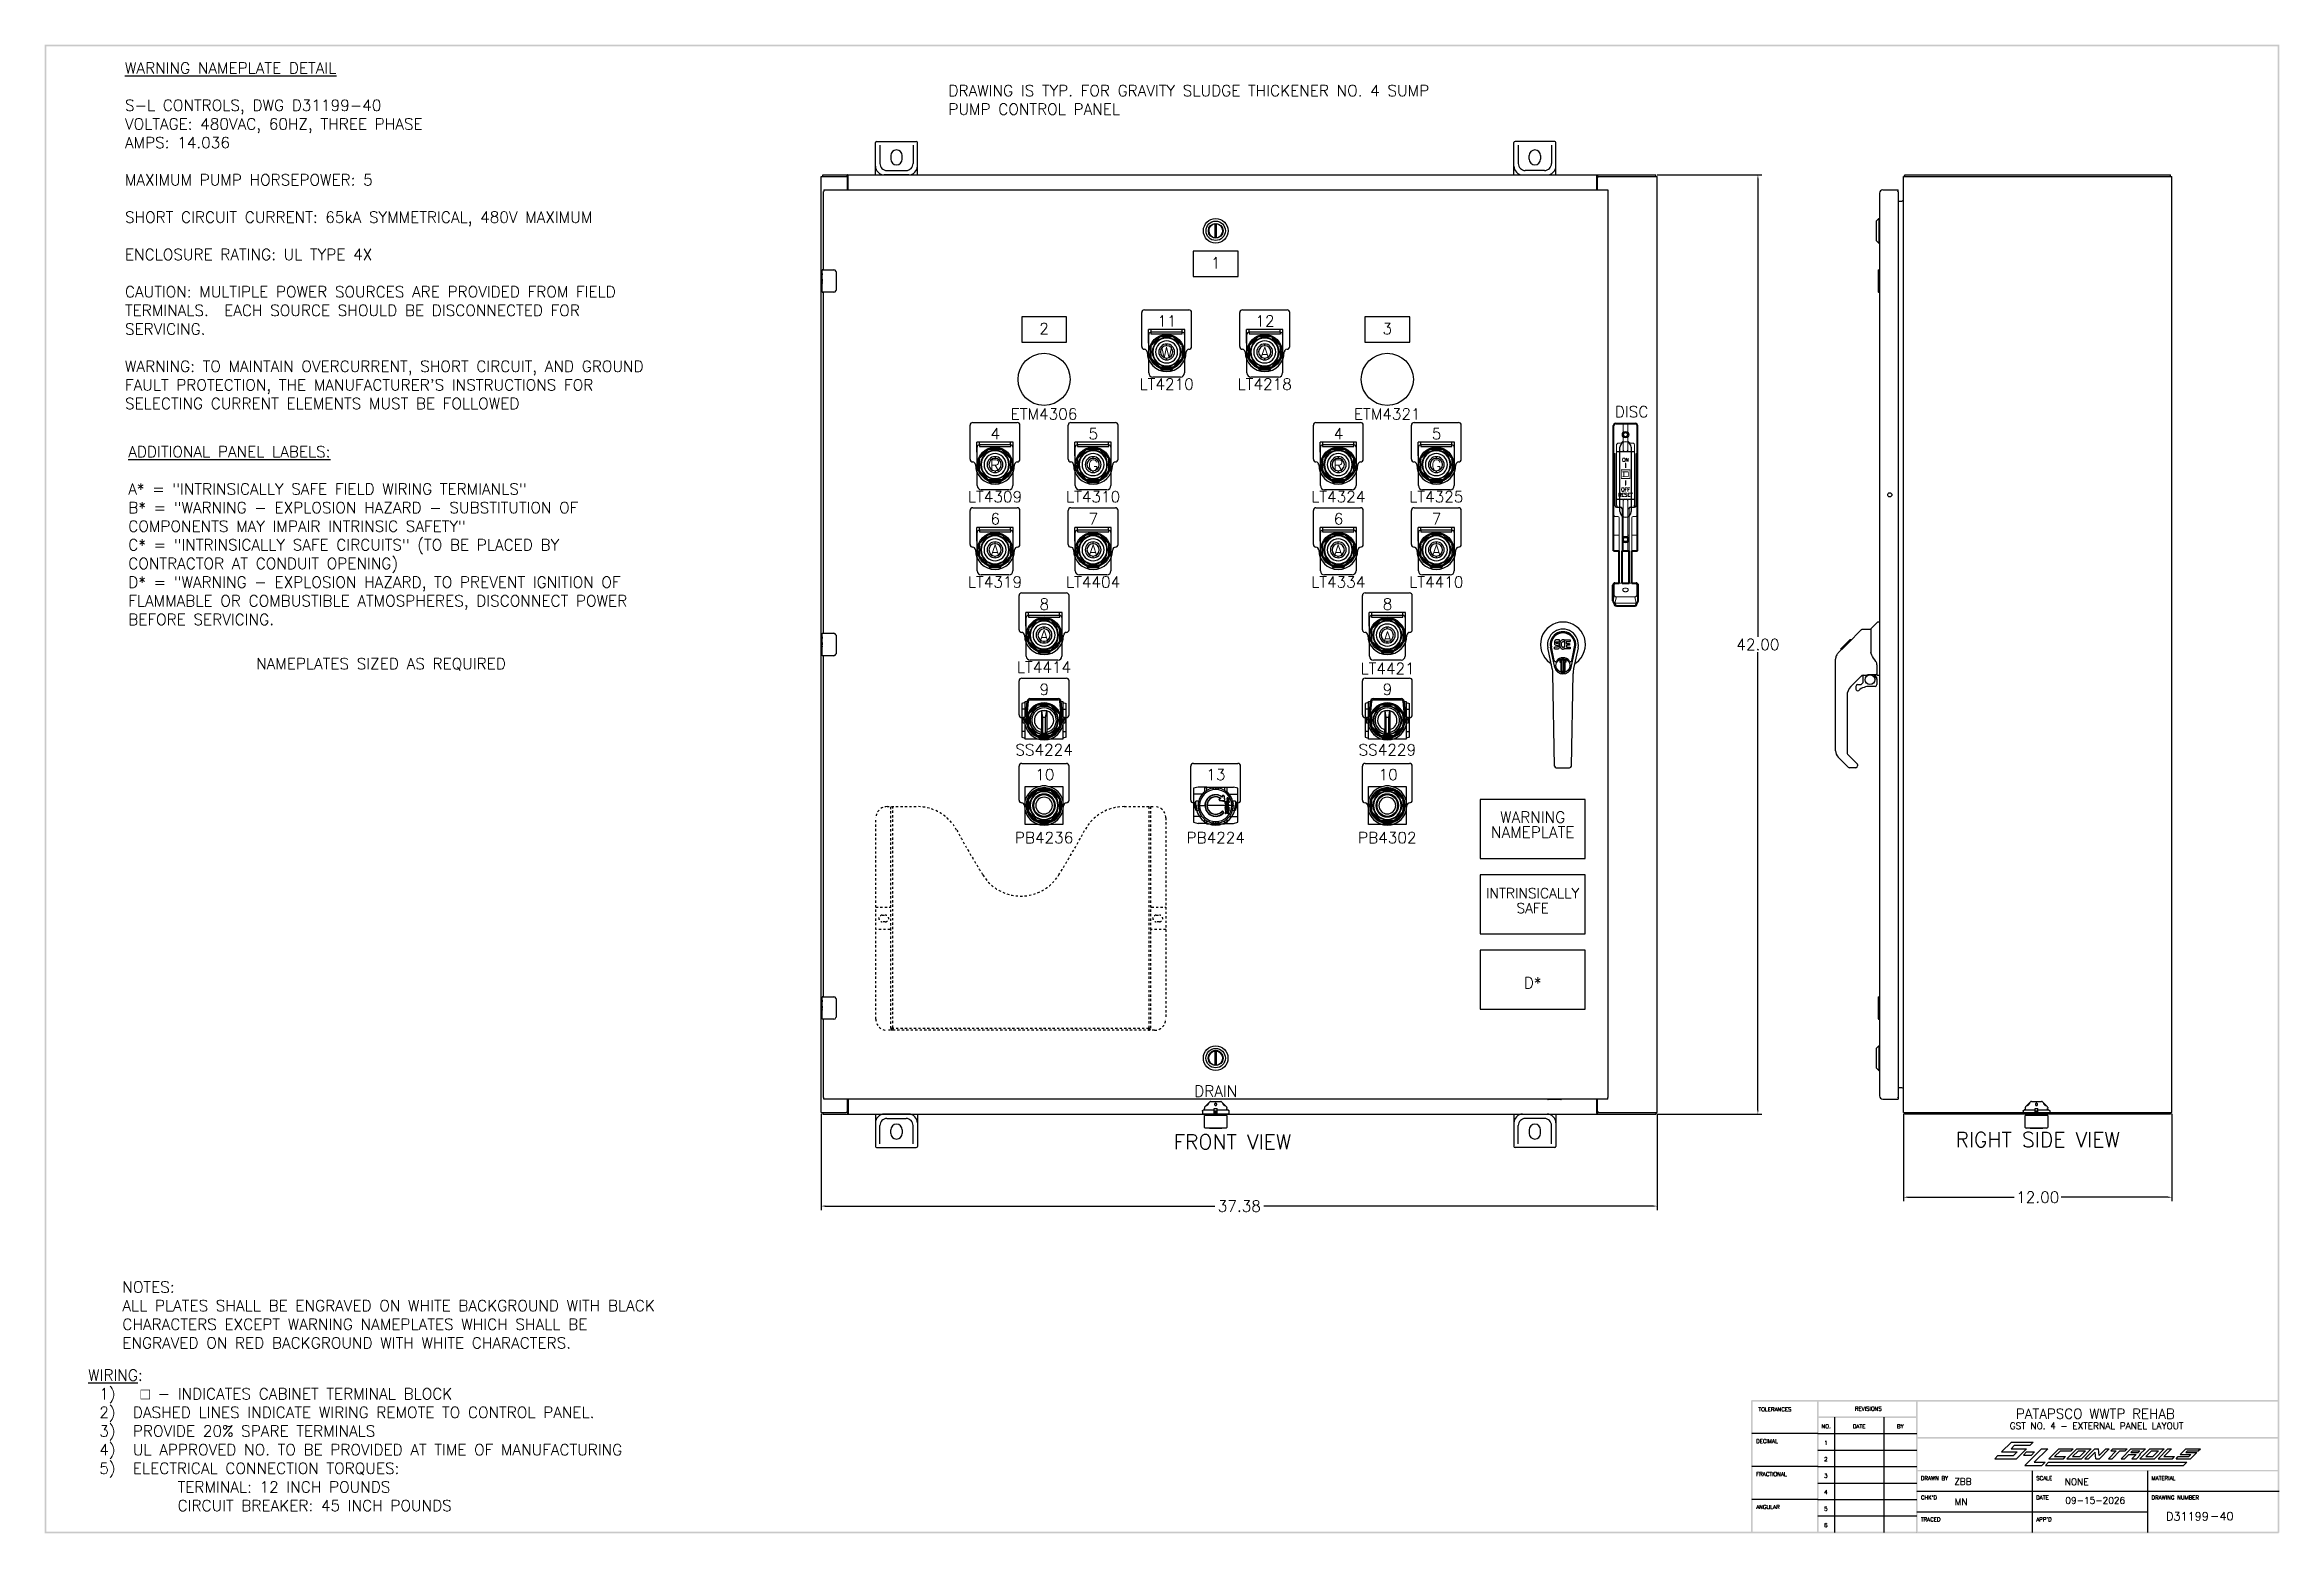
# Model space of a CAD drawing. Header units: inches. Extents: x 0 to 99.9, y 0 to 66.6.
import ezdxf
from ezdxf.enums import TextEntityAlignment as Align

# ---------------------------------------------------------------- set-up
doc = ezdxf.new("R2010")
doc.units = ezdxf.units.IN
doc.header["$MEASUREMENT"] = 0
doc.linetypes.add('HIDDEN', pattern=[0.2, 0.1, -0.1])
doc.layers.add('CONTINUOUS1', color=7, linetype='Continuous', lineweight=20)
doc.layers.add('CONTINUOUS2', color=254, linetype='Continuous', lineweight=40)
for name, color, linetype in [('DOOR_ASSEMBLY', 7, 'Continuous'), ('PDESC', 142, 'Continuous'), ('PNPD', 7, 'Continuous'), ('PNPG', 72, 'Continuous'), ('PRTG', 130, 'Continuous'), ('PSYMS', 7, 'Continuous'), ('PTAG', 150, 'Continuous')]:
    doc.layers.add(name, color=color, linetype=linetype)
doc.styles.add('ROMANS', font='ROMANS')
doc.styles.get("Standard").update_dxf_attribs({"font": 'romans.shx'})
doc.styles.add('WD', font='romans.shx')
doc.dimstyles.get("Standard").update_dxf_attribs({"dimtxt": 0.18, "dimasz": 0.18, "dimexe": 0.18, "dimexo": 0.0625, "dimgap": 0.09, "dimtad": 0, "dimtih": 1, "dimtoh": 1, "dimdec": 4, "dimzin": 0, "dimdsep": 46, "dimtxsty": 'Standard', "dimcen": 0.09, "dimadec": 0, "dimazin": 0, "dimtfac": 1, "dimtdec": 4, "dimtofl": 0, "dimtmove": 0, "dimatfit": 3, "dimfxl": 1, "dimtolj": 1, "dimtzin": 0, "dimarcsym": 0})

msp = doc.modelspace()

# ---------------------------------------------------------------- texts
at = {"char_height": 0.5, "attachment_point": 1}
for s, insert, width in [("{\\LWARNING NAMEPLATE DETAIL\\P\\P\\pxt25;}S-L CONTROLS, DWG D31199-40\\P\\ptz;VOLTAGE: 480VAC, 60HZ, THREE PHASE\\PAMPS: 14.036\\P\\PMAXIMUM PUMP HORSEPOWER: 5\\P\\PSHORT CIRCUIT CURRENT: 65kA SYMMETRICAL, 480V MAXIMUM\\P\\PENCLOSURE RATING: UL TYPE 4X\\P\\PCAUTION: MULTIPLE POWER SOURCES ARE PROVIDED FROM FIELD TERMINALS.  EACH SOURCE SHOULD BE DISCONNECTED FOR SERVICING.\\P\\PWARNING: TO MAINTAIN OVERCURRENT, SHORT CIRCUIT, AND GROUND FAULT PROTECTION, THE MANUFACTURER'S INSTRUCTIONS FOR SELECTING CURRENT ELEMENTS MUST BE FOLLOWED", (3.588, 65.768), 25.54569), ('\\A1;NOTES:\\PALL PLATES SHALL BE ENGRAVED ON WHITE BACKGROUND WITH BLACK CHARACTERS EXCEPT WARNING NAMEPLATES WHICH SHALL BE ENGRAVED ON RED BACKGROUND WITH WHITE CHARACTERS.', (3.472, 11.263), 26.06783), ('\\A1;{\\LWIRING}:\\P\\pxi-3,l4,t4;{\\A0;1)^I \\fArial|b0|i0|c0|p34;□\\Fromans|c0; - INDICATES CABINET TERMINAL BLOCK\\P}2)^IDASHED LINES INDICATE WIRING REMOTE TO CONTROL PANEL.\\P3)^IPROVIDE 20% SPARE TERMINALS\\P4)^IUL APPROVED NO. TO BE PROVIDED AT TIME OF MANUFACTURING\\P5)^IELECTRICAL CONNECTION TORQUES:\\P\\pi0,l0,tz;^I^ITERMINAL: 12 INCH POUNDS\\P^I^ICIRCUIT BREAKER: 45 INCH POUNDS', (1.941, 7.324), 31.97953)]:
    msp.add_mtext(s, dxfattribs=dict(at, insert=insert, width=width))
for s, insert in [('DRAWING IS TYP. FOR GRAVITY SLUDGE THICKENER NO. 4 SUMP PUMP CONTROL PANEL', (40.401, 64.759)), ('{\\LADDITIONAL PANEL LABELS:\\P}\\PA* = "INTRINSICALLY SAFE FIELD WIRING TERMIANLS"\\PB* = "WARNING - EXPLOSION HAZARD - SUBSTITUTION OF COMPONENTS MAY IMPAIR INTRINSIC SAFETY"\\PC* = "INTRINSICALLY SAFE CIRCUITS" (TO BE PLACED BY CONTRACTOR AT CONDUIT OPENING)\\PD* = "WARNING - EXPLOSION HAZARD, TO PREVENT IGNITION OF FLAMMABLE OR COMBUSTIBLE ATMOSPHERES, DISCONNECT POWER BEFORE SERVICING.', (3.736, 48.613))]:
    msp.add_mtext_dynamic_manual_height_columns(s, width=25.3113, gutter_width=0.5, heights=[19.352], dxfattribs=dict(at, insert=insert))
at = {"layer": 'PSYMS', "insert": (9.451, 39.133), "char_height": 0.5, "attachment_point": 1}
msp.add_mtext_dynamic_manual_height_columns('NAMEPLATES SIZED AS REQUIRED', width=25.27593, gutter_width=5, heights=[0], dxfattribs=at)

# ---------------------------------------------------------------- blocks, each defined once
blk = doc.blocks.new('LOGO')
at = {"color": 4}
for p, q in [((1.288, 0.284), (1.438, 0.432)), ((1.43, 0.331), (1.485, 0.386)), ((1.438, 0.432), (1.766, 0.432)), ((1.485, 0.386), (1.718, 0.386)), ((1.718, 0.386), (1.766, 0.432)), ((1.185, 0.182), (1.232, 0.229)), ((1.185, 0.182), (1.513, 0.182)), ((1.232, 0.229), (1.466, 0.229)), ((1.288, 0.284), (1.521, 0.284)), ((1.43, 0.331), (1.663, 0.331)), ((1.466, 0.229), (1.521, 0.284)), ((1.513, 0.182), (1.663, 0.331)), ((1.617, 0.237), (1.665, 0.284)), ((1.617, 0.237), (1.74, 0.237)), ((1.638, 0.081), (1.891, 0.331)), ((1.638, 0.081), (1.898, 0.081)), ((1.665, 0.284), (1.788, 0.284)), ((1.74, 0.237), (1.788, 0.284)), ((1.78, 0.128), (1.986, 0.331)), ((1.78, 0.128), (1.946, 0.128)), ((1.891, 0.331), (1.986, 0.331)), ((1.898, 0.081), (1.946, 0.128)), ((1.953, 0.081), (2, 0.128)), ((1.953, 0.081), (4.049, 0.081)), ((2, 0.128), (2.176, 0.128)), ((2.169, 0.128), (4.097, 0.128)), ((4.049, 0.081), (4.097, 0.128))]:
    blk.add_line(p, q, dxfattribs=at)
at = {"color": 6}
for p, q in [((2.005, 0.182), (2.155, 0.331)), ((2.005, 0.182), (2.224, 0.182)), ((2.092, 0.214), (2.179, 0.3)), ((2.092, 0.214), (2.256, 0.214)), ((2.155, 0.331), (2.374, 0.331)), ((2.179, 0.3), (2.343, 0.3)), ((2.224, 0.182), (2.256, 0.214)), ((2.279, 0.182), (2.429, 0.331)), ((2.279, 0.182), (2.498, 0.182)), ((2.343, 0.3), (2.374, 0.331)), ((2.365, 0.214), (2.452, 0.3)), ((2.365, 0.214), (2.475, 0.214)), ((2.429, 0.331), (2.648, 0.331)), ((2.452, 0.3), (2.561, 0.3)), ((2.475, 0.214), (2.561, 0.3)), ((2.498, 0.182), (2.648, 0.331)), ((2.552, 0.182), (2.702, 0.331)), ((2.552, 0.182), (2.607, 0.182)), ((2.607, 0.182), (2.707, 0.282)), ((2.702, 0.331), (2.757, 0.331)), ((2.716, 0.182), (2.707, 0.282)), ((2.716, 0.182), (2.771, 0.182)), ((2.766, 0.232), (2.757, 0.331)), ((2.766, 0.232), (2.866, 0.331)), ((2.771, 0.182), (2.921, 0.331)), ((2.866, 0.331), (2.921, 0.331)), ((2.908, 0.182), (3.026, 0.3)), ((2.908, 0.182), (2.962, 0.182)), ((2.944, 0.3), (2.976, 0.331)), ((2.944, 0.3), (3.026, 0.3)), ((2.962, 0.182), (3.081, 0.3)), ((2.976, 0.331), (3.194, 0.331)), ((3.081, 0.3), (3.163, 0.3)), ((3.099, 0.182), (3.249, 0.331)), ((3.099, 0.182), (3.154, 0.182)), ((3.154, 0.182), (3.217, 0.245)), ((3.163, 0.3), (3.194, 0.331)), ((3.217, 0.245), (3.326, 0.245)), ((3.249, 0.331), (3.468, 0.331)), ((3.249, 0.276), (3.272, 0.3)), ((3.249, 0.276), (3.358, 0.276)), ((3.263, 0.182), (3.326, 0.245)), ((3.263, 0.182), (3.332, 0.182)), ((3.272, 0.3), (3.382, 0.3)), ((3.332, 0.182), (3.395, 0.245)), ((3.358, 0.276), (3.382, 0.3)), ((3.381, 0.245), (3.468, 0.331)), ((3.381, 0.245), (3.395, 0.245)), ((3.386, 0.182), (3.536, 0.331)), ((3.386, 0.182), (3.605, 0.182)), ((3.473, 0.214), (3.559, 0.3)), ((3.473, 0.214), (3.582, 0.214)), ((3.536, 0.331), (3.755, 0.331)), ((3.559, 0.3), (3.669, 0.3)), ((3.582, 0.214), (3.669, 0.3)), ((3.605, 0.182), (3.755, 0.331)), ((3.66, 0.182), (3.81, 0.331)), ((3.66, 0.182), (3.878, 0.182)), ((3.746, 0.214), (3.864, 0.331)), ((3.746, 0.214), (3.91, 0.214)), ((3.81, 0.331), (3.864, 0.331)), ((3.878, 0.182), (3.91, 0.214)), ((3.933, 0.182), (3.965, 0.214)), ((3.933, 0.182), (4.152, 0.182)), ((3.965, 0.214), (4.129, 0.214)), ((3.996, 0.245), (4.083, 0.331)), ((3.996, 0.245), (4.16, 0.245)), ((4.037, 0.245), (4.147, 0.245)), ((4.083, 0.331), (4.302, 0.331)), ((4.083, 0.276), (4.106, 0.3)), ((4.083, 0.276), (4.178, 0.276)), ((4.083, 0.276), (4.247, 0.276)), ((4.106, 0.3), (4.27, 0.3)), ((4.129, 0.214), (4.16, 0.245)), ((4.152, 0.182), (4.247, 0.276)), ((4.27, 0.3), (4.302, 0.331))]:
    blk.add_line(p, q, dxfattribs=at)
blk = doc.blocks.new('S&L Title Block V2')
at = {"color": 2}
for p, q in [((27.15, 1.763), (27.15, 0.012)), ((27.9, 1.763), (27.9, 0.012)), ((26.9, 1.513), (25.9, 1.513)), ((26.9, 1.513), (28.4, 1.513)), ((26.9, 1.263), (28.4, 1.263)), ((26.9, 1.013), (25.9, 1.013)), ((26.9, 1.013), (28.4, 1.013)), ((26.9, 0.763), (28.4, 0.763)), ((30.15, 0.95), (30.15, 0.012)), ((31.9, 0.95), (31.9, 0.012)), ((26.9, 0.513), (25.9, 0.513)), ((26.9, 0.513), (28.4, 0.513)), ((28.4, 0.638), (33.9, 0.638)), ((26.9, 0.263), (28.4, 0.263)), ((28.4, 0.325), (31.9, 0.325)), ((28.4, 0.012), (28.4, 0.012))]:
    blk.add_line(p, q, dxfattribs=at)
for points in [[(0, 22.587), (0.025, 22.562), (33.9, 22.587), (33.875, 22.562)], [(0, 0), (0.025, 0.025), (0, 22.587), (0.025, 22.562)], [(33.9, 22.587), (33.875, 22.562), (33.9, 0.012), (33.875, 0.012)], [(25.887, 2.025), (25.912, 2), (33.9, 2.025), (33.9, 2)], [(25.887, 0.012), (25.912, 0.012), (25.887, 2.013), (25.912, 2.013)], [(26.887, 0.012), (26.912, 0.012), (26.887, 2.013), (26.912, 2.013)], [(26.9, 1.775), (26.9, 1.75), (28.4, 1.775), (28.4, 1.75)], [(28.387, 0.012), (28.412, 0.012), (28.387, 2.013), (28.412, 2.013)], [(28.4, 1.463), (28.4, 1.438), (33.9, 1.463), (33.9, 1.438)], [(28.4, 0.963), (28.4, 0.938), (33.9, 0.963), (33.9, 0.938)], [(33.888, 0), (33.888, 0.025), (0, 0), (0.025, 0.025)]]:
    blk.add_trace(points, dxfattribs=at)
at = {"color": 2, "linetype": 'Continuous'}
blk.add_blockref('LOGO', (28.4, 0.95), dxfattribs=at)
at = {"color": 2, "style": 'ROMANS'}
for s, p in [('TOLERANCES', (26.249, 1.851)), ('REVISIONS', (27.665, 1.861)), ('NO.', (27.025, 1.593)), ('DATE', (27.525, 1.593)), ('BY', (28.15, 1.593))]:
    blk.add_text(s, height=0.06, dxfattribs=at).set_placement(p, align=Align.CENTER)
for s, p in [('DECIMAL', (25.964, 1.369)), ('1', (26.995, 1.343)), ('2', (26.995, 1.093)), ('FRACTIONAL', (25.964, 0.869)), ('3', (26.995, 0.843)), ('DRAWN BY', (28.462, 0.806)), ('SCALE', (30.212, 0.806)), ('MATERIAL', (31.962, 0.806)), ('ANGULAR', (25.964, 0.369)), ('4', (26.995, 0.593)), ('5', (26.995, 0.343)), ("CHK'D", (28.462, 0.513)), ('DATE', (30.212, 0.513)), ('DRAWING NUMBER', (31.962, 0.513)), ('6', (26.995, 0.093)), ('TRACED', (28.462, 0.181)), ("APP'D", (30.212, 0.181))]:
    blk.add_text(s, height=0.06, dxfattribs=at).set_placement(p)
blk.add_text('-', height=0.125).set_placement((32.921, 0.2), align=Align.CENTER)
for tag, height, p in [('TITLE#1', 0.15, (31.11, 1.739)), ('TITLE#2', 0.1, (31.129, 1.58))]:
    blk.add_attdef(tag, text='', height=height).set_placement(p, align=Align.CENTER)
for tag, p, height in [('DRAWNBY', (28.968, 0.735), 0.1), ('SCALE', (30.644, 0.731), 0.1), ('CHKBY', (28.975, 0.429), 0.1), ('DATE', (30.653, 0.449), 0.1), ('SH#', (32.993, 0.197), 0.125)]:
    blk.add_attdef(tag, p, '', height=height)
blk.add_attdef('JOB#', text='', height=0.125).set_placement((32.83, 0.195), align=Align.RIGHT)
at = {"flags": 9}
blk.add_attdef('WD_TB', (0, 0), '', height=0.1, dxfattribs=at)
blk = doc.blocks.new('SCE-42XEL3712SS6LP')
for p, q in [((3.015, 2.769), (3.015, 44.619)), ((3.015, 44.619), (4.13, 44.619)), ((3.078, 44.619), (3.078, 44.694)), ((3.078, 44.694), (40.327, 44.694)), ((3.123, 44.019), (3.123, 43.944)), ((3.123, 44.019), (38.172, 44.019)), ((4.13, 44.619), (4.187, 44.619)), ((4.187, 44.619), (4.187, 44.694)), ((4.19, 44.019), (4.19, 44.559)), ((4.217, 44.019), (4.217, 44.651)), ((37.688, 44.019), (37.688, 44.651)), ((37.715, 44.019), (37.715, 44.559)), ((37.718, 44.619), (37.718, 44.694)), ((37.718, 44.619), (37.775, 44.619)), ((37.775, 44.619), (40.39, 44.619)), ((38.172, 44.019), (38.172, 43.944)), ((40.327, 44.619), (40.327, 44.694)), ((40.39, 2.769), (40.39, 44.619)), ((50.475, 44.019), (51.155, 44.019)), ((51.155, 43.944), (51.155, 44.019)), ((51.398, 2.769), (51.398, 44.619)), ((51.398, 44.619), (63.398, 44.619)), ((51.461, 44.619), (51.461, 44.694)), ((51.461, 44.694), (63.335, 44.694)), ((63.335, 44.619), (63.335, 44.694)), ((63.398, 2.769), (63.398, 44.619)), ((3.11, 40.444), (3.11, 43.944)), ((3.11, 43.944), (3.123, 43.944)), ((38.185, 43.944), (38.172, 43.944)), ((38.185, 43.944), (38.185, 3.444)), ((50.33, 43.874), (50.33, 3.514)), ((51.155, 43.944), (51.14, 43.944)), ((51.155, 43.929), (51.155, 3.459)), ((51.155, 43.519), (51.328, 43.519)), ((20.609, 42.503), (20.609, 41.878)), ((20.688, 41.878), (20.688, 42.503)), ((50.173, 42.624), (50.291, 42.742)), ((50.173, 42.624), (50.173, 41.757)), ((50.291, 42.742), (50.291, 41.639)), ((50.291, 42.742), (50.33, 42.742)), ((50.173, 41.757), (50.291, 41.639)), ((50.291, 41.639), (50.33, 41.639)), ((3.05, 40.285), (3.05, 40.429)), ((3.05, 40.029), (3.05, 40.282)), ((3.059, 40.227), (3.05, 40.227)), ((3.05, 40.059), (3.06, 40.059)), ((3.05, 39.459), (3.05, 40.027)), ((3.053, 39.996), (3.05, 39.996)), ((3.06, 40.059), (3.06, 40.216)), ((3.065, 40.444), (3.575, 40.444)), ((3.675, 40.344), (3.675, 39.544)), ((50.27, 40.429), (50.27, 39.459)), ((50.285, 40.444), (50.33, 40.444)), ((50.317, 40.344), (50.317, 39.544)), ((3.05, 39.865), (3.059, 39.865)), ((3.05, 39.829), (3.06, 39.829)), ((3.05, 39.766), (3.06, 39.766)), ((3.05, 39.598), (3.06, 39.598)), ((3.06, 39.876), (3.06, 39.929)), ((3.06, 39.598), (3.06, 39.829)), ((3.575, 39.444), (3.065, 39.444)), ((3.11, 24.194), (3.11, 39.444)), ((50.285, 39.444), (50.33, 39.444)), ((38.72, 29.636), (38.72, 32.511)), ((39.22, 32.511), (39.22, 29.636)), ((3.05, 24.035), (3.05, 24.179)), ((3.05, 23.779), (3.05, 24.032)), ((3.059, 23.977), (3.05, 23.977)), ((3.065, 24.194), (3.575, 24.194)), ((3.675, 24.094), (3.675, 23.294)), ((48.903, 23.744), (49.52, 24.36)), ((49.575, 24.383), (49.937, 24.383)), ((49.937, 24.383), (49.937, 23.279)), ((49.942, 24.389), (50.24, 24.687)), ((50.33, 24.698), (50.268, 24.698)), ((3.05, 23.809), (3.06, 23.809)), ((3.05, 23.209), (3.05, 23.777)), ((3.053, 23.746), (3.05, 23.746)), ((3.05, 23.615), (3.059, 23.615)), ((3.05, 23.579), (3.06, 23.579)), ((3.05, 23.516), (3.06, 23.516)), ((3.05, 23.348), (3.06, 23.348)), ((3.06, 23.809), (3.06, 23.966)), ((3.06, 23.626), (3.06, 23.679)), ((3.06, 23.348), (3.06, 23.579)), ((3.575, 23.194), (3.065, 23.194)), ((3.11, 7.944), (3.11, 23.194)), ((35.696, 22.625), (35.499, 23.551)), ((35.807, 22.672), (35.614, 23.575)), ((35.663, 23.349), (35.618, 23.576)), ((35.73, 23.202), (35.655, 23.583)), ((35.778, 22.977), (35.73, 23.202)), ((35.788, 23.808), (35.787, 23.785)), ((35.787, 23.785), (35.787, 23.761)), ((35.787, 23.761), (35.791, 23.737)), ((35.793, 23.832), (35.788, 23.808)), ((35.789, 23.499), (35.789, 23.574)), ((35.791, 23.737), (35.8, 23.715)), ((35.803, 23.854), (35.793, 23.832)), ((35.853, 23.579), (35.794, 23.578)), ((35.794, 23.494), (35.938, 23.494)), ((35.8, 23.715), (35.812, 23.695)), ((35.816, 23.874), (35.803, 23.854)), ((35.812, 23.695), (35.829, 23.678)), ((35.825, 23.882), (35.816, 23.874)), ((35.835, 23.888), (35.825, 23.882)), ((35.829, 23.678), (35.849, 23.664)), ((35.856, 23.898), (35.835, 23.888)), ((35.849, 23.664), (35.86, 23.66)), ((35.914, 23.579), (35.853, 23.579)), ((35.88, 23.906), (35.856, 23.898)), ((35.858, 23.788), (35.86, 23.803)), ((35.858, 23.773), (35.858, 23.788)), ((35.858, 23.765), (35.858, 23.773)), ((35.861, 23.758), (35.858, 23.765)), ((35.86, 23.803), (35.863, 23.81)), ((35.86, 23.66), (35.871, 23.658)), ((35.865, 23.752), (35.861, 23.758)), ((35.863, 23.81), (35.869, 23.815)), ((35.871, 23.748), (35.865, 23.752)), ((35.869, 23.815), (35.884, 23.819)), ((35.886, 23.744), (35.871, 23.748)), ((35.871, 23.658), (35.919, 23.658)), ((36.019, 23.906), (35.88, 23.906)), ((35.884, 23.819), (35.898, 23.82)), ((35.91, 23.745), (35.886, 23.744)), ((35.898, 23.82), (36.011, 23.82)), ((35.934, 23.743), (35.91, 23.745)), ((35.929, 23.58), (35.914, 23.579)), ((35.919, 23.658), (35.926, 23.657)), ((35.926, 23.657), (35.933, 23.655)), ((35.935, 23.584), (35.929, 23.58)), ((35.933, 23.655), (35.939, 23.65)), ((35.957, 23.738), (35.934, 23.743)), ((35.941, 23.589), (35.935, 23.584)), ((35.938, 23.494), (35.95, 23.496)), ((35.939, 23.65), (35.944, 23.644)), ((35.95, 23.601), (35.941, 23.589)), ((35.944, 23.644), (35.951, 23.631)), ((35.953, 23.608), (35.95, 23.601)), ((35.95, 23.496), (35.961, 23.5)), ((35.951, 23.631), (35.953, 23.615)), ((35.953, 23.615), (35.953, 23.608)), ((35.968, 23.733), (35.957, 23.738)), ((35.961, 23.5), (35.981, 23.514)), ((35.978, 23.727), (35.968, 23.733)), ((35.995, 23.71), (35.978, 23.727)), ((35.981, 23.514), (35.998, 23.53)), ((36.008, 23.69), (35.995, 23.71)), ((35.998, 23.53), (36.005, 23.54)), ((36.005, 23.54), (36.01, 23.551)), ((36.018, 23.668), (36.008, 23.69)), ((36.01, 23.551), (36.019, 23.573)), ((36.011, 23.82), (36.017, 23.821)), ((36.017, 23.821), (36.019, 23.826)), ((36.024, 23.644), (36.018, 23.668)), ((36.021, 23.863), (36.019, 23.906)), ((36.019, 23.826), (36.02, 23.839)), ((36.023, 23.742), (36.019, 23.697)), ((36.019, 23.697), (36.02, 23.675)), ((36.019, 23.573), (36.025, 23.597)), ((36.02, 23.839), (36.021, 23.863)), ((36.02, 23.675), (36.023, 23.653)), ((36.027, 23.763), (36.023, 23.742)), ((36.023, 23.653), (36.027, 23.631)), ((36.026, 23.621), (36.024, 23.644)), ((36.025, 23.597), (36.026, 23.621)), ((36.034, 23.785), (36.027, 23.763)), ((36.027, 23.631), (36.034, 23.61)), ((36.042, 23.806), (36.034, 23.785)), ((36.034, 23.61), (36.056, 23.571)), ((36.034, 22.941), (36.145, 23.051)), ((36.145, 23.051), (36.035, 22.941)), ((36.053, 23.825), (36.042, 23.806)), ((36.066, 23.843), (36.053, 23.825)), ((36.056, 23.571), (36.068, 23.552)), ((36.08, 23.86), (36.066, 23.843)), ((36.068, 23.552), (36.083, 23.536)), ((36.097, 23.875), (36.08, 23.86)), ((36.083, 23.536), (36.099, 23.521)), ((36.089, 23.713), (36.088, 23.686)), ((36.088, 23.686), (36.089, 23.673)), ((36.092, 23.74), (36.089, 23.713)), ((36.089, 23.673), (36.093, 23.66)), ((36.096, 23.752), (36.092, 23.74)), ((36.093, 23.66), (36.103, 23.635)), ((36.102, 23.764), (36.096, 23.752)), ((36.115, 23.888), (36.097, 23.875)), ((36.099, 23.521), (36.117, 23.507)), ((36.116, 23.787), (36.102, 23.764)), ((36.103, 23.635), (36.116, 23.612)), ((36.135, 23.897), (36.115, 23.888)), ((36.124, 23.798), (36.116, 23.787)), ((36.116, 23.612), (36.125, 23.602)), ((36.117, 23.507), (36.127, 23.502)), ((36.135, 23.805), (36.124, 23.798)), ((36.125, 23.602), (36.135, 23.593)), ((36.127, 23.502), (36.137, 23.498)), ((36.129, 23.013), (36.143, 23.027)), ((36.143, 22.999), (36.129, 23.013)), ((36.129, 22.486), (36.129, 23.013)), ((36.157, 23.902), (36.135, 23.897)), ((36.16, 23.816), (36.135, 23.805)), ((36.135, 23.593), (36.146, 23.586)), ((36.137, 23.498), (36.159, 23.492)), ((36.143, 23.027), (36.202, 23.027)), ((36.143, 23.027), (36.157, 23.013)), ((36.157, 23.013), (36.143, 22.999)), ((36.143, 22.5), (36.143, 22.999)), ((36.146, 23.586), (36.158, 23.581)), ((36.179, 23.904), (36.157, 23.902)), ((36.157, 23.013), (36.188, 23.013)), ((36.158, 23.581), (36.172, 23.578)), ((36.159, 23.492), (36.181, 23.49)), ((36.173, 23.819), (36.16, 23.816)), ((36.172, 23.578), (36.185, 23.578)), ((36.186, 23.819), (36.173, 23.819)), ((36.202, 23.904), (36.179, 23.904)), ((36.181, 23.49), (36.203, 23.493)), ((36.185, 23.578), (36.198, 23.58)), ((36.199, 23.816), (36.186, 23.819)), ((36.188, 23.013), (36.202, 23.027)), ((36.202, 23), (36.188, 23.013)), ((36.198, 23.58), (36.211, 23.584)), ((36.211, 23.811), (36.199, 23.816)), ((36.311, 22.941), (36.2, 23.051)), ((36.2, 23.051), (36.311, 22.941)), ((36.213, 23.902), (36.202, 23.904)), ((36.202, 23.027), (36.216, 23.013)), ((36.216, 23.013), (36.202, 23)), ((36.202, 23), (36.202, 22.5)), ((36.203, 23.493), (36.225, 23.5)), ((36.211, 23.584), (36.223, 23.589)), ((36.224, 23.899), (36.213, 23.902)), ((36.216, 23.013), (36.216, 22.486)), ((36.244, 23.881), (36.217, 23.813)), ((36.223, 23.589), (36.234, 23.597)), ((36.242, 23.887), (36.224, 23.899)), ((36.225, 23.5), (36.244, 23.511)), ((36.241, 23.596), (36.252, 23.578)), ((36.254, 23.512), (36.244, 23.512)), ((36.244, 23.511), (36.244, 23.512)), ((36.252, 23.904), (36.489, 23.904)), ((36.252, 23.578), (36.252, 23.904)), ((36.254, 23.499), (36.254, 23.512)), ((36.49, 23.494), (36.259, 23.494)), ((36.323, 23.816), (36.323, 23.748)), ((36.324, 23.657), (36.324, 23.58)), ((36.489, 23.82), (36.327, 23.82)), ((36.327, 23.744), (36.458, 23.744)), ((36.458, 23.662), (36.328, 23.662)), ((36.328, 23.575), (36.49, 23.575)), ((36.463, 23.739), (36.463, 23.666)), ((36.494, 23.899), (36.494, 23.825)), ((36.494, 23.571), (36.494, 23.499)), ((36.538, 22.672), (36.731, 23.575)), ((36.567, 22.977), (36.615, 23.202)), ((36.615, 23.202), (36.69, 23.583)), ((36.846, 23.551), (36.649, 22.625)), ((36.683, 23.349), (36.727, 23.576)), ((48.362, 18.936), (48.362, 23.039)), ((48.477, 23.316), (48.457, 23.295)), ((48.477, 23.316), (48.755, 23.595)), ((48.583, 23.49), (48.996, 23.904)), ((48.583, 23.49), (48.65, 23.49)), ((48.586, 23.493), (48.653, 23.493)), ((48.587, 23.494), (48.654, 23.494)), ((48.735, 23.575), (48.668, 23.575)), ((48.755, 23.595), (48.888, 23.728)), ((48.755, 23.662), (48.821, 23.662)), ((48.769, 23.608), (48.755, 23.595)), ((48.816, 23.656), (48.769, 23.608)), ((48.903, 23.744), (48.837, 23.744)), ((48.859, 23.7), (48.903, 23.744)), ((48.913, 23.82), (48.98, 23.82)), ((49.063, 23.904), (48.996, 23.904)), ((48.997, 23.904), (48.998, 23.906)), ((48.997, 23.904), (49.064, 23.904)), ((48.998, 23.906), (49.065, 23.906)), ((49.956, 23.288), (49.937, 23.341)), ((35.794, 18.26), (35.722, 22.399)), ((36.09, 22.907), (36.048, 22.907)), ((36.09, 22.907), (36.048, 22.907)), ((36.09, 22.907), (36.09, 22.907)), ((36.09, 22.448), (36.09, 22.907)), ((36.09, 22.448), (36.09, 22.907)), ((36.129, 22.486), (36.143, 22.5)), ((36.143, 22.472), (36.129, 22.486)), ((36.143, 22.5), (36.157, 22.486)), ((36.157, 22.486), (36.143, 22.472)), ((36.202, 22.472), (36.143, 22.472)), ((36.188, 22.486), (36.157, 22.486)), ((36.188, 22.486), (36.202, 22.5)), ((36.202, 22.472), (36.188, 22.486)), ((36.202, 22.5), (36.216, 22.486)), ((36.216, 22.486), (36.202, 22.472)), ((36.297, 22.907), (36.255, 22.907)), ((36.297, 22.907), (36.255, 22.907)), ((36.255, 22.907), (36.255, 22.907)), ((36.255, 22.907), (36.255, 22.448)), ((36.255, 22.907), (36.255, 22.448)), ((36.551, 18.26), (36.623, 22.399)), ((49.548, 22.321), (49.046, 21.82)), ((49.582, 22.311), (49.582, 21.985)), ((49.624, 22.316), (49.712, 22.316)), ((49.712, 22.316), (49.713, 22.316)), ((49.897, 22.358), (50.192, 22.358)), ((50.075, 22.358), (50.154, 22.278)), ((50.147, 22.27), (50.14, 22.264)), ((50.192, 22.139), (50.212, 22.139)), ((50.212, 22.356), (50.212, 22.762)), ((50.212, 21.901), (50.212, 22.139)), ((50.251, 22.316), (50.33, 22.316)), ((48.874, 21.402), (48.874, 18.85)), ((49.267, 21.822), (49.267, 21.703)), ((49.346, 21.901), (49.499, 21.901)), ((49.507, 21.904), (49.579, 21.976)), ((50.133, 21.822), (49.897, 21.822)), ((35.873, 18.182), (36.472, 18.182)), ((48.929, 18.205), (48.477, 18.658)), ((48.897, 18.795), (49.332, 18.359)), ((49.267, 18.182), (48.985, 18.182)), ((49.346, 18.326), (49.346, 18.261)), ((3.05, 7.785), (3.05, 7.929)), ((3.05, 7.529), (3.05, 7.782)), ((3.059, 7.727), (3.05, 7.727)), ((3.05, 7.559), (3.06, 7.559)), ((3.05, 6.959), (3.05, 7.527)), ((3.053, 7.496), (3.05, 7.496)), ((3.05, 7.365), (3.059, 7.365)), ((3.05, 7.329), (3.06, 7.329)), ((3.05, 7.266), (3.06, 7.266)), ((3.05, 7.098), (3.06, 7.098)), ((3.06, 7.559), (3.06, 7.716)), ((3.06, 7.376), (3.06, 7.429)), ((3.06, 7.098), (3.06, 7.329)), ((3.065, 7.944), (3.575, 7.944)), ((3.675, 7.844), (3.675, 7.044)), ((50.27, 7.929), (50.27, 6.959)), ((50.285, 7.944), (50.33, 7.944)), ((50.317, 7.844), (50.317, 7.044)), ((3.575, 6.944), (3.065, 6.944)), ((3.11, 3.444), (3.11, 6.944)), ((50.285, 6.944), (50.33, 6.944)), ((20.608, 5.51), (20.608, 4.885)), ((20.686, 4.885), (20.686, 5.51)), ((50.173, 5.631), (50.291, 5.749)), ((50.173, 5.631), (50.173, 4.765)), ((50.291, 5.749), (50.33, 5.749)), ((50.291, 5.749), (50.291, 4.647)), ((50.173, 4.765), (50.291, 4.647)), ((50.291, 4.647), (50.33, 4.647)), ((3.11, 3.444), (3.123, 3.444)), ((3.123, 3.369), (3.123, 3.444)), ((38.172, 3.369), (3.123, 3.369)), ((4.19, 2.829), (4.19, 3.369)), ((4.217, 3.369), (4.217, 2.737)), ((36.078, 3.333), (35.513, 3.344)), ((37.688, 2.737), (37.688, 3.369)), ((37.715, 2.829), (37.715, 3.369)), ((38.185, 3.444), (38.172, 3.444)), ((38.172, 3.369), (38.172, 3.444)), ((50.475, 3.369), (51.155, 3.369)), ((51.14, 3.444), (51.155, 3.444)), ((51.328, 3.869), (51.155, 3.869)), ((51.155, 3.444), (51.155, 3.369)), ((3.015, 2.769), (4.13, 2.769)), ((3.078, 2.769), (3.078, 2.694)), ((3.078, 2.694), (40.327, 2.694)), ((4.187, 2.769), (4.13, 2.769)), ((4.187, 2.769), (4.187, 2.694)), ((37.775, 2.769), (37.718, 2.769)), ((37.718, 2.769), (37.718, 2.694)), ((37.775, 2.769), (40.39, 2.769)), ((40.327, 2.769), (40.327, 2.694)), ((51.398, 2.769), (63.398, 2.769)), ((63.335, 2.694), (51.461, 2.694)), ((63.335, 2.769), (63.335, 2.694))]:
    blk.add_line(p, q)
for points in [[(4.206, 44.673), (4.205, 44.675), (4.204, 44.677), (4.203, 44.68), (4.202, 44.682), (4.2, 44.684), (4.199, 44.685), (4.198, 44.687), (4.197, 44.689), (4.196, 44.69), (4.195, 44.691), (4.193, 44.692), (4.192, 44.693), (4.191, 44.693), (4.19, 44.694), (4.188, 44.694), (4.187, 44.694)], [(4.217, 44.598), (4.216, 44.598), (4.214, 44.598), (4.213, 44.598), (4.212, 44.598), (4.211, 44.599), (4.209, 44.599), (4.208, 44.6), (4.207, 44.601), (4.206, 44.601), (4.205, 44.603), (4.204, 44.604), (4.203, 44.605), (4.202, 44.606), (4.2, 44.608), (4.199, 44.609), (4.198, 44.61), (4.197, 44.612), (4.196, 44.613), (4.195, 44.615), (4.194, 44.616), (4.193, 44.617), (4.192, 44.618), (4.19, 44.618), (4.189, 44.619), (4.188, 44.619), (4.187, 44.619)], [(4.217, 44.651), (4.216, 44.652), (4.215, 44.654), (4.214, 44.656), (4.213, 44.658), (4.211, 44.66), (4.21, 44.662), (4.209, 44.665), (4.208, 44.668), (4.206, 44.673)], [(37.688, 44.651), (37.689, 44.652), (37.69, 44.654), (37.692, 44.656), (37.693, 44.658), (37.694, 44.66), (37.695, 44.662), (37.696, 44.665), (37.697, 44.668)], [(37.688, 44.598), (37.69, 44.598), (37.691, 44.598), (37.692, 44.598), (37.693, 44.598), (37.695, 44.599), (37.696, 44.599), (37.697, 44.6), (37.698, 44.601), (37.699, 44.601), (37.701, 44.603), (37.702, 44.604), (37.703, 44.605), (37.704, 44.606), (37.705, 44.608), (37.706, 44.609), (37.707, 44.61), (37.708, 44.612), (37.709, 44.613), (37.71, 44.615), (37.711, 44.616), (37.713, 44.617), (37.714, 44.618), (37.715, 44.618), (37.716, 44.619), (37.717, 44.619), (37.718, 44.619)], [(37.697, 44.668), (37.699, 44.673), (37.701, 44.675), (37.702, 44.677), (37.703, 44.68), (37.704, 44.682), (37.705, 44.684), (37.706, 44.685), (37.707, 44.687), (37.708, 44.689), (37.71, 44.69), (37.711, 44.691), (37.712, 44.692), (37.713, 44.693), (37.714, 44.693), (37.716, 44.694), (37.717, 44.694), (37.718, 44.694)], [(51.44, 44.651), (51.441, 44.652), (51.442, 44.654), (51.443, 44.656), (51.445, 44.658), (51.446, 44.66), (51.446, 44.662), (51.447, 44.665), (51.448, 44.668), (51.449, 44.67), (51.45, 44.673)], [(51.45, 44.673), (51.451, 44.677), (51.452, 44.68), (51.452, 44.682), (51.453, 44.684), (51.453, 44.685), (51.454, 44.687), (51.455, 44.689), (51.455, 44.69), (51.456, 44.691), (51.457, 44.692), (51.458, 44.693), (51.459, 44.693), (51.459, 44.694), (51.46, 44.694), (51.461, 44.694)], [(3.05, 40.285), (3.05, 40.282), (3.051, 40.278), (3.052, 40.272), (3.053, 40.266), (3.054, 40.259), (3.056, 40.252), (3.057, 40.243), (3.058, 40.235)], [(3.05, 40.029), (3.05, 40.022), (3.051, 40.014), (3.052, 40.006), (3.053, 39.997)], [(3.053, 39.997), (3.056, 39.97), (3.057, 39.961), (3.058, 39.953), (3.059, 39.944), (3.06, 39.936), (3.06, 39.929)], [(3.058, 40.235), (3.059, 40.225), (3.06, 40.216)], [(3.668, 40.38), (3.67, 40.375), (3.672, 40.369), (3.673, 40.363), (3.674, 40.357), (3.675, 40.35), (3.675, 40.344)], [(50.315, 40.38), (50.316, 40.375), (50.316, 40.369), (50.316, 40.363), (50.317, 40.357), (50.317, 40.35), (50.317, 40.344)], [(3.06, 39.876), (3.06, 39.869), (3.059, 39.863), (3.059, 39.857), (3.058, 39.851), (3.058, 39.845), (3.057, 39.84)], [(3.675, 39.544), (3.675, 39.538), (3.674, 39.532), (3.673, 39.525), (3.672, 39.519), (3.67, 39.514), (3.668, 39.508)], [(50.317, 39.544), (50.317, 39.538), (50.317, 39.532), (50.316, 39.525), (50.316, 39.519), (50.316, 39.514), (50.315, 39.508)], [(3.05, 24.035), (3.05, 24.032), (3.051, 24.028), (3.052, 24.022), (3.053, 24.016), (3.054, 24.009), (3.056, 24.002), (3.057, 23.993), (3.058, 23.985)], [(3.058, 23.985), (3.059, 23.975), (3.06, 23.966)], [(3.668, 24.13), (3.67, 24.125), (3.672, 24.119), (3.673, 24.113), (3.674, 24.107), (3.675, 24.1), (3.675, 24.094)], [(49.52, 24.36), (49.527, 24.367), (49.536, 24.372), (49.545, 24.377), (49.555, 24.38), (49.565, 24.382), (49.575, 24.383)], [(3.05, 23.779), (3.05, 23.772), (3.051, 23.764), (3.052, 23.756), (3.053, 23.747)], [(3.053, 23.747), (3.054, 23.738), (3.055, 23.729), (3.056, 23.72), (3.057, 23.711), (3.058, 23.703), (3.059, 23.694), (3.06, 23.686), (3.06, 23.679)], [(3.06, 23.626), (3.06, 23.619), (3.059, 23.613), (3.059, 23.607), (3.058, 23.601), (3.058, 23.595), (3.057, 23.59)], [(3.675, 23.294), (3.675, 23.288), (3.674, 23.282), (3.673, 23.275), (3.672, 23.269), (3.67, 23.264), (3.668, 23.258)], [(48.476, 23.316), (48.457, 23.295), (48.432, 23.262), (48.41, 23.227), (48.392, 23.19), (48.378, 23.151), (48.368, 23.111), (48.363, 23.07), (48.362, 23.039)], [(48.859, 23.7), (48.838, 23.678), (48.816, 23.656)], [(50.159, 22.933), (50.108, 23.006), (50.059, 23.084), (50.018, 23.155), (49.984, 23.222), (49.956, 23.288)], [(49.713, 22.316), (49.721, 22.317), (49.73, 22.319), (49.74, 22.322), (49.751, 22.326), (49.765, 22.331), (49.78, 22.336), (49.796, 22.342), (49.813, 22.346), (49.832, 22.351), (49.851, 22.354), (49.87, 22.356), (49.889, 22.357), (49.897, 22.358)], [(50.192, 22.139), (50.192, 22.152), (50.19, 22.166), (50.187, 22.18), (50.183, 22.193), (50.179, 22.206), (50.173, 22.219), (50.166, 22.231), (50.158, 22.243), (50.15, 22.254), (50.14, 22.264)], [(50.154, 22.278), (50.154, 22.278), (50.154, 22.277), (50.153, 22.276), (50.152, 22.275), (50.15, 22.274), (50.147, 22.27)], [(50.212, 22.762), (50.211, 22.786), (50.207, 22.82), (50.198, 22.854), (50.185, 22.886), (50.17, 22.915), (50.159, 22.933)], [(3.05, 7.785), (3.05, 7.782), (3.051, 7.778), (3.052, 7.772), (3.053, 7.766), (3.054, 7.759), (3.056, 7.752), (3.057, 7.743), (3.058, 7.735)], [(3.05, 7.529), (3.05, 7.522), (3.051, 7.514), (3.052, 7.506), (3.053, 7.497)], [(3.053, 7.497), (3.056, 7.47), (3.057, 7.461), (3.058, 7.453), (3.059, 7.444), (3.06, 7.436), (3.06, 7.429)], [(3.06, 7.376), (3.06, 7.369), (3.059, 7.363), (3.059, 7.357), (3.058, 7.351), (3.058, 7.345), (3.057, 7.34)], [(3.058, 7.735), (3.059, 7.725), (3.06, 7.716)], [(3.668, 7.88), (3.67, 7.875), (3.672, 7.869), (3.673, 7.863), (3.674, 7.857), (3.675, 7.85), (3.675, 7.844)], [(3.675, 7.044), (3.675, 7.038), (3.674, 7.032), (3.673, 7.025), (3.672, 7.019), (3.67, 7.014), (3.668, 7.008)], [(50.315, 7.88), (50.316, 7.875), (50.316, 7.869), (50.316, 7.863), (50.317, 7.857), (50.317, 7.85), (50.317, 7.844)], [(50.317, 7.044), (50.317, 7.038), (50.317, 7.032), (50.316, 7.025), (50.316, 7.019), (50.316, 7.014), (50.315, 7.008)], [(4.217, 2.79), (4.216, 2.79), (4.214, 2.79), (4.213, 2.79), (4.212, 2.79), (4.211, 2.79), (4.209, 2.789), (4.208, 2.788), (4.207, 2.788), (4.206, 2.787), (4.205, 2.786), (4.204, 2.785), (4.203, 2.783), (4.202, 2.782), (4.2, 2.781), (4.199, 2.779), (4.198, 2.778), (4.197, 2.776), (4.196, 2.775), (4.195, 2.774), (4.194, 2.772), (4.193, 2.771), (4.192, 2.771), (4.19, 2.77), (4.189, 2.769), (4.188, 2.769), (4.187, 2.769)], [(4.208, 2.721), (4.206, 2.716), (4.205, 2.713), (4.204, 2.711), (4.203, 2.708), (4.202, 2.706), (4.2, 2.705), (4.199, 2.703), (4.198, 2.701), (4.197, 2.699), (4.196, 2.698), (4.195, 2.697), (4.193, 2.696), (4.192, 2.695), (4.191, 2.695), (4.19, 2.694), (4.188, 2.694), (4.187, 2.694)], [(4.217, 2.737), (4.216, 2.736), (4.215, 2.734), (4.214, 2.733), (4.213, 2.73), (4.211, 2.728), (4.21, 2.726), (4.209, 2.723), (4.208, 2.721)], [(37.688, 2.79), (37.69, 2.79), (37.691, 2.79), (37.692, 2.79), (37.693, 2.79), (37.695, 2.79), (37.696, 2.789), (37.697, 2.788), (37.698, 2.788), (37.699, 2.787), (37.701, 2.786), (37.702, 2.785), (37.703, 2.783), (37.704, 2.782), (37.705, 2.781), (37.706, 2.779), (37.707, 2.778), (37.708, 2.776), (37.709, 2.775), (37.71, 2.774), (37.711, 2.772), (37.713, 2.771), (37.714, 2.771), (37.715, 2.77), (37.716, 2.769), (37.717, 2.769), (37.718, 2.769)], [(37.688, 2.737), (37.689, 2.736), (37.69, 2.734), (37.692, 2.733), (37.693, 2.73), (37.694, 2.728), (37.695, 2.726), (37.696, 2.723), (37.697, 2.721), (37.699, 2.716)], [(37.699, 2.716), (37.701, 2.713), (37.702, 2.711), (37.703, 2.708), (37.704, 2.706), (37.705, 2.705), (37.706, 2.703), (37.707, 2.701), (37.708, 2.699), (37.71, 2.698), (37.711, 2.697), (37.712, 2.696), (37.713, 2.695), (37.714, 2.695), (37.716, 2.694), (37.717, 2.694), (37.718, 2.694)], [(51.44, 2.737), (51.441, 2.736), (51.442, 2.734), (51.443, 2.733), (51.445, 2.73), (51.446, 2.728), (51.446, 2.726), (51.447, 2.723), (51.448, 2.721), (51.449, 2.718), (51.45, 2.716), (51.451, 2.711)], [(51.451, 2.711), (51.452, 2.708), (51.452, 2.706), (51.453, 2.705), (51.453, 2.703), (51.454, 2.701), (51.455, 2.699), (51.455, 2.698), (51.456, 2.697), (51.457, 2.696), (51.458, 2.695), (51.459, 2.695), (51.459, 2.694), (51.46, 2.694), (51.461, 2.694)]]:
    blk.add_lwpolyline(points)
for centre, radius in [((20.648, 42.191), 0.551), ((20.648, 42.191), 0.433), ((20.648, 42.191), 0.329), ((20.648, 42.191), 0.317), ((38.97, 33.074), 0.141), ((50.783, 30.386), 0.094), ((38.97, 28.386), 0.141), ((36.173, 22.75), 0.317), ((36.173, 22.75), 0.313), ((49.897, 22.117), 0.217), ((20.647, 5.198), 0.551), ((20.647, 5.198), 0.433), ((20.647, 5.198), 0.329), ((20.647, 5.198), 0.317)]:
    blk.add_circle(centre, radius)
for centre, radius, start, end in [((4.13, 44.559), 0.06, 0, 90), ((37.775, 44.559), 0.06, 90, 180), ((50.475, 43.874), 0.145, 90, 180), ((51.543, 44.549), 0.145, 135.39862, 151.13155), ((51.14, 43.929), 0.015, 0, 90), ((51.328, 43.589), 0.07, 270, 0), ((20.648, 42.191), 0.315, 100.07866, 79.92134), ((3.065, 40.429), 0.015, 90, 180), ((3.575, 40.344), 0.1, 21.19986, 90), ((50.285, 40.429), 0.015, 90, 180), ((50.315, 40.429), 0.015, 0, 90), ((3.065, 39.459), 0.015, 180, 270), ((3.575, 39.544), 0.1, 270, 338.79459), ((50.285, 39.459), 0.015, 180, 270), ((50.315, 39.459), 0.015, 270, 0), ((38.97, 32.511), 0.25, 0, 180), ((38.97, 29.636), 0.25, 180, 0), ((3.065, 24.179), 0.015, 90, 180), ((3.575, 24.094), 0.1, 21.19986, 90), ((36.173, 23.694), 1.004, 305.50661, 234.49339), ((36.173, 23.694), 0.689, 347.97034, 192.02966), ((36.173, 23.694), 0.571, 347.97034, 192.02966), ((36.173, 23.684), 0.527, 348.94024, 191.0594), ((49.956, 24.375), 0.0197, 135, 172.5), ((50.268, 24.659), 0.0394, 90, 135), ((3.065, 23.209), 0.015, 180, 270), ((3.575, 23.294), 0.1, 270, 338.79459), ((35.836, 22.989), 0.0591, 192.02966, 324.57633), ((35.794, 23.574), 0.00448, 90, 180.01188), ((35.794, 23.499), 0.00483, 180, 270), ((36.173, 22.75), 0.354, 35.42367, 144.57633), ((36.173, 23.023), 0.0394, 45, 135), ((36.173, 23.023), 0.0392, 45, 135), ((36.213, 23.815), 0.00448, 246.1578, 339.00164), ((36.237, 23.593), 0.00448, 34.0893, 127.3444), ((36.239, 23.883), 0.00448, 339.00164, 51.87288), ((36.259, 23.499), 0.00448, 180, 270), ((36.327, 23.816), 0.00448, 90, 180), ((36.327, 23.748), 0.00448, 180, 270), ((36.328, 23.657), 0.00448, 90, 180), ((36.328, 23.58), 0.00448, 180, 270), ((36.458, 23.739), 0.00448, 0, 90), ((36.458, 23.666), 0.00448, 270, 0), ((36.51, 22.989), 0.0591, 215.42367, 347.97034), ((36.489, 23.899), 0.00448, 0, 90), ((36.489, 23.825), 0.00448, 270, 0), ((36.49, 23.571), 0.00448, 0, 90), ((36.49, 23.499), 0.00448, 270, 0), ((48.795, 23.023), 0.433, 137.27268, 137.76144), ((35.475, 22.717), 0.197, 12.02966, 54.49339), ((34.541, 22.378), 1.181, 1, 12.02966), ((36.173, 22.75), 0.374, 192.02966, 347.97034), ((36.048, 22.927), 0.0197, 135, 270), ((36.048, 22.927), 0.0195, 135, 270), ((36.173, 22.75), 0.313, 254.7027, 285.2973), ((36.297, 22.927), 0.0197, 270, 45), ((36.297, 22.927), 0.0195, 270, 45), ((37.804, 22.378), 1.181, 167.97034, 179), ((36.87, 22.717), 0.197, 125.50661, 167.97034), ((49.624, 22.119), 0.197, 90, 135), ((49.57, 21.985), 0.0118, 315, 0), ((50.015, 22.139), 0.197, 0, 45), ((50.192, 22.377), 0.0197, 270, 0), ((50.251, 22.356), 0.0394, 180, 270), ((49.464, 21.402), 0.591, 135, 180), ((49.346, 21.822), 0.0787, 90, 180), ((49.346, 21.703), 0.0787, 180, 309.5212), ((49.897, 21.035), 0.787, 90, 129.5212), ((49.499, 21.913), 0.0118, 270, 315), ((50.133, 21.901), 0.0787, 270, 0), ((35.873, 18.261), 0.0787, 181, 270), ((36.472, 18.261), 0.0787, 270, 359), ((48.755, 18.936), 0.394, 180, 225), ((48.952, 18.85), 0.0787, 180, 225), ((48.985, 18.261), 0.0787, 225, 270), ((49.267, 18.261), 0.0787, 270, 0), ((49.299, 18.326), 0.0472, 0, 45), ((3.065, 7.929), 0.015, 90, 180), ((3.575, 7.844), 0.1, 21.19986, 90), ((3.575, 7.044), 0.1, 270, 338.79459), ((50.285, 7.929), 0.015, 90, 180), ((50.315, 7.929), 0.015, 0, 90), ((3.065, 6.959), 0.015, 180, 270), ((50.285, 6.959), 0.015, 180, 270), ((50.315, 6.959), 0.015, 270, 0), ((20.647, 5.198), 0.335, 349.67298, 190.32702), ((20.647, 5.198), 0.315, 280.07866, 259.92134), ((21.206, 5.069), 0.01, 150.01171, 209.98732), ((35.514, 3.374), 0.03, 178.89921, 268.89921), ((36.079, 3.363), 0.03, 268.89921, 358.89921), ((50.475, 3.514), 0.145, 180, 270), ((51.14, 3.459), 0.015, 270, 0), ((51.328, 3.799), 0.07, 0, 90), ((4.13, 2.829), 0.06, 270, 0), ((37.775, 2.829), 0.06, 180, 270), ((51.543, 2.839), 0.145, 208.86845, 224.60138)]:
    blk.add_arc(centre, radius, start, end)
for centre, major_axis, ratio, start_param, end_param in [((3.25, 39.862), (0.2, 0), 0.432808, 3.141593, 3.403409), ((36.173, 23.684), (0, 0.565), 0.999848, -1.76365, 1.76365), ((3.25, 23.612), (0.2, 0), 0.432808, 3.141593, 3.403409), ((3.25, 7.362), (0.2, 0), 0.432808, 3.141593, 3.403409)]:
    blk.add_ellipse(centre, major_axis=major_axis, ratio=ratio, start_param=start_param, end_param=end_param)
at = {"char_height": 0.66636, "attachment_point": 2, "line_spacing_factor": 0.9}
for s, insert, width in [('{\\Fromans|c0;FRONT VIEW}', (21.39, 1.79), 5.83129), ('{\\Fromans|c0;RIGHT SIDE VIEW}', (57.389, 1.888), 7.94681)]:
    blk.add_mtext(s, dxfattribs=dict(at, insert=insert, width=width))
blk = doc.blocks.new('9001SKR1B')
at = {"color": 7, "linetype": 'Continuous', "lineweight": 25}
for p, q in [((-0.844, -0.844), (-0.844, 0.844)), ((-0.844, 0.844), (-0.232, 0.844)), ((-0.75, 0.219), (-0.75, -0.219)), ((-0.725, 0.121), (-0.725, -0.121)), ((-0.688, 0), (-0.645, 0)), ((-0.256, 0.837), (-0.063, 0.896)), ((0.121, 0.725), (-0.121, 0.725)), ((-0.063, 0.896), (0.063, 0.896)), ((0, 0.645), (0, 0.63)), ((0.063, 0.896), (0.256, 0.837)), ((0.232, 0.844), (0.844, 0.844)), ((0.645, 0), (0.688, 0)), ((0.725, -0.121), (0.725, 0.121)), ((0.75, -0.219), (0.75, 0.219)), ((0.844, 0.844), (0.844, -0.844)), ((0.844, -0.844), (-0.844, -0.844)), ((-0.63, 0), (-0.62, 0)), ((0, -0.63), (0, -0.645)), ((0.62, 0), (0.63, 0))]:
    blk.add_line(p, q, dxfattribs=at)
blk.add_circle((0, 0), 0.781)
for radius, start, end in [(0.875, 107.03461, 164.70304), (0.799, 0, 180), (0.799, 180, 0), (0.735, 159.28868, 170.5379), (0.735, 114.28868, 155.71132), (0.645, 0, 270), (0.645, 90, 0), (0.63, 0, 180), (0.62, 0, 180), (0.512, 0, 180), (0.472, 0, 180), (0.472, 180, 0), (0.374, 0, 180), (0.735, 99.4621, 110.71132), (0.735, 69.28868, 80.5379), (0.875, 15.29696, 72.96539), (0.735, 24.28868, 65.71132), (0.735, 9.4621, 20.71132), (0.875, 195.29696, 254.70304), (0.735, 189.4621, 200.71132), (0.735, 204.28868, 245.71132), (0.63, 180, 0), (0.62, 180, 0), (0.512, 180, 0), (0.374, 180, 0), (0.735, 249.28868, 290.71132), (0.875, 285.29696, 344.70304), (0.735, 294.28868, 335.71132), (0.735, 339.28868, 350.5379)]:
    blk.add_arc((0, 0), radius, start, end, dxfattribs=at)
for points, knots in [([(-0.688, 0.285), (-0.651, 0.321), (-0.617, 0.355), (-0.551, 0.422), (-0.518, 0.454), (-0.454, 0.518), (-0.422, 0.551), (-0.355, 0.617), (-0.321, 0.651), (-0.285, 0.688)], [0, 0, 0, 0, 0.25, 0.25, 0.5, 0.5, 0.75, 0.75, 1, 1, 1, 1]), ([(-0.688, 0), (-0.688, 0.046), (-0.688, 0.091), (-0.688, 0.185), (-0.688, 0.233), (-0.688, 0.285)], [0, 0, 0, 0, 0.5, 0.5, 1, 1, 1, 1]), ([(-0.285, 0.688), (-0.233, 0.688), (-0.185, 0.688), (-0.091, 0.688), (-0.046, 0.688), (0.046, 0.688), (0.091, 0.688), (0.185, 0.688), (0.233, 0.688), (0.285, 0.688)], [0, 0, 0, 0, 0.25, 0.25, 0.5, 0.5, 0.75, 0.75, 1, 1, 1, 1]), ([(0.285, 0.688), (0.321, 0.651), (0.355, 0.617), (0.422, 0.551), (0.454, 0.518), (0.518, 0.454), (0.551, 0.422), (0.617, 0.355), (0.651, 0.321), (0.688, 0.285)], [0, 0, 0, 0, 0.25, 0.25, 0.5, 0.5, 0.75, 0.75, 1, 1, 1, 1]), ([(0.688, 0.285), (0.688, 0.233), (0.688, 0.185), (0.688, 0.091), (0.688, 0.046), (0.688, 0)], [0, 0, 0, 0, 0.5, 0.5, 1, 1, 1, 1]), ([(-0.688, -0.285), (-0.688, -0.233), (-0.688, -0.185), (-0.688, -0.091), (-0.688, -0.046), (-0.688, 0)], [0, 0, 0, 0, 0.5, 0.5, 1, 1, 1, 1]), ([(-0.285, -0.688), (-0.321, -0.651), (-0.355, -0.617), (-0.422, -0.551), (-0.454, -0.518), (-0.518, -0.454), (-0.551, -0.422), (-0.617, -0.355), (-0.651, -0.321), (-0.688, -0.285)], [0, 0, 0, 0, 0.25, 0.25, 0.5, 0.5, 0.75, 0.75, 1, 1, 1, 1]), ([(0.285, -0.688), (0.233, -0.688), (0.185, -0.688), (0.091, -0.688), (0.046, -0.688), (-0.046, -0.688), (-0.091, -0.688), (-0.185, -0.688), (-0.233, -0.688), (-0.285, -0.688)], [0, 0, 0, 0, 0.25, 0.25, 0.5, 0.5, 0.75, 0.75, 1, 1, 1, 1]), ([(0.688, -0.285), (0.651, -0.321), (0.617, -0.355), (0.551, -0.422), (0.518, -0.454), (0.454, -0.518), (0.422, -0.551), (0.355, -0.617), (0.321, -0.651), (0.285, -0.688)], [0, 0, 0, 0, 0.25, 0.25, 0.5, 0.5, 0.75, 0.75, 1, 1, 1, 1]), ([(0.688, 0), (0.688, -0.046), (0.688, -0.091), (0.688, -0.185), (0.688, -0.233), (0.688, -0.285)], [0, 0, 0, 0, 0.5, 0.5, 1, 1, 1, 1])]:
    blk.add_open_spline(points, degree=3, knots=knots, dxfattribs=at)
blk = doc.blocks.new('9001KS43BH2')
at = {"color": 7, "linetype": 'Continuous', "lineweight": 25}
for p, q in [((0.148, 1.64), (0, 1.602)), ((0, 1.602), (0, 0.086)), ((0.148, 1.347), (0, 1.347)), ((0.148, 0), (0.148, 1.688)), ((0.148, 1.688), (0.236, 1.688)), ((0.18, 1.045), (0.237, 1.698)), ((0.241, 0.992), (0.206, 1.004)), ((0.284, 1.694), (0.228, 1.054)), ((0.234, 1.044), (0.242, 1.041)), ((0.242, 1.063), (0.242, 0.625)), ((0.361, 1.812), (1.623, 1.812)), ((0.361, 1.765), (1.623, 1.765)), ((1.113, 1.569), (0.871, 1.569)), ((0.874, 1.261), (0.926, 0.962)), ((1.11, 1.261), (0.874, 1.261)), ((0.874, 1.261), (0.874, 0.411)), ((0.992, 1.489), (0.992, 1.474)), ((1.058, 0.962), (1.11, 1.261)), ((1.11, 1.261), (1.11, 0.411)), ((1.756, 1.054), (1.7, 1.694)), ((1.742, 0.625), (1.742, 1.063)), ((1.742, 1.041), (1.75, 1.044)), ((1.778, 1.004), (1.743, 0.992)), ((1.747, 1.698), (1.804, 1.045)), ((1.748, 1.688), (1.836, 1.688)), ((1.836, 1.688), (1.836, 0)), ((1.836, 1.64), (1.984, 1.602)), ((1.836, 1.347), (1.984, 1.347)), ((1.984, 0.086), (1.984, 1.602)), ((0.148, 0.341), (0, 0.341)), ((0, 0.086), (0.148, 0.048)), ((0.061, 0.977), (0.148, 0.977)), ((0.061, 0.712), (0.061, 0.977)), ((0.148, 0.712), (0.061, 0.712)), ((1.836, 0), (0.148, 0)), ((0.267, 0.965), (0.267, 0.723)), ((0.305, 0.844), (0.347, 0.844)), ((0.362, 0.844), (0.372, 0.844)), ((0.879, 0.253), (0.874, 0.411)), ((1.105, 0.253), (0.879, 0.253)), ((0.926, 0.962), (0.926, 0.253)), ((1.058, 0.962), (0.926, 0.962)), ((0.992, 0.214), (0.992, 0.199)), ((1.058, 0.253), (1.058, 0.962)), ((1.11, 0.411), (1.105, 0.253)), ((1.612, 0.844), (1.622, 0.844)), ((1.637, 0.844), (1.68, 0.844)), ((1.717, 0.723), (1.717, 0.965)), ((1.836, 0.977), (1.923, 0.977)), ((1.923, 0.712), (1.836, 0.712)), ((1.836, 0.341), (1.984, 0.341)), ((1.984, 0.086), (1.836, 0.048)), ((1.923, 0.977), (1.923, 0.712))]:
    blk.add_line(p, q, dxfattribs=at)
for centre, radius, start, end in [((0.992, 0.844), 0.875, 155.89743, 164.70304), ((0.22, 1.042), 0.04, 175, 250), ((0.992, 0.844), 0.799, 168.50358, 11.49642), ((0.238, 1.054), 0.01, 175, 250), ((0.361, 1.687), 0.125, 90, 175), ((0.992, 0.844), 0.781, 16.2602, 163.7398), ((0.992, 0.844), 0.735, 159.28868, 170.5379), ((0.361, 1.687), 0.078, 90, 175), ((0.992, 0.844), 0.735, 114.28868, 155.71132), ((0.992, 0.844), 0.645, 0, 180), ((0.992, 0.844), 0.63, 360, 180), ((0.992, 0.844), 0.62, 360, 180), ((0.992, 0.844), 0.551, 282.02754, 257.97246), ((0.992, 0.844), 0.433, 285.82662, 254.17338), ((0.992, 0.844), 0.735, 99.4621, 110.71132), ((0.992, 0.844), 0.735, 69.28868, 80.5379), ((0.992, 0.844), 0.735, 24.28868, 65.71132), ((1.623, 1.687), 0.125, 5, 90), ((1.623, 1.687), 0.078, 5, 90), ((0.992, 0.844), 0.735, 9.4621, 20.71132), ((1.746, 1.054), 0.01, 290, 5), ((1.765, 1.042), 0.04, 290, 5), ((0.992, 0.844), 0.875, 15.29696, 24.10257), ((0.992, 0.844), 0.875, 195.29696, 254.70304), ((0.992, 0.844), 0.781, 168.69827, 11.30173), ((0.227, 0.954), 0.04, 67.80908, 70), ((0.992, 0.844), 0.735, 189.4621, 200.71132), ((0.992, 0.844), 0.735, 204.28868, 245.71132), ((0.992, 0.844), 0.645, 180, 360), ((0.992, 0.844), 0.63, 180, 0), ((0.992, 0.844), 0.62, 180, 0), ((0.992, 0.844), 0.735, 249.28868, 290.71132), ((0.992, 0.844), 0.875, 285.29696, 344.70304), ((0.992, 0.844), 0.735, 294.28868, 335.71132), ((0.992, 0.844), 0.735, 339.28868, 350.5379), ((1.757, 0.954), 0.04, 110, 112.22909)]:
    blk.add_arc(centre, radius, start, end, dxfattribs=at)
for points, knots in [([(0.305, 1.129), (0.31, 1.135), (0.322, 1.146), (0.34, 1.164), (0.357, 1.181), (0.374, 1.199), (0.391, 1.216), (0.419, 1.243), (0.457, 1.281), (0.506, 1.33), (0.555, 1.379), (0.599, 1.423), (0.638, 1.462), (0.672, 1.497), (0.695, 1.52), (0.707, 1.532)], [0, 0, 0, 0, 0.044629, 0.088665, 0.13212, 0.175009, 0.217342, 0.259136, 0.380294, 0.500005, 0.619644, 0.740874, 0.824962, 0.911303, 1, 1, 1, 1]), ([(0.305, 0.844), (0.305, 0.851), (0.305, 0.864), (0.305, 0.884), (0.305, 0.904), (0.305, 0.924), (0.305, 0.944), (0.305, 0.965), (0.305, 0.994), (0.305, 1.032), (0.305, 1.08), (0.305, 1.112), (0.305, 1.129)], [0, 0, 0, 0, 0.0695749, 0.1393548, 0.2093593, 0.2796077, 0.3501192, 0.4209126, 0.4920066, 0.6568819, 0.8261478, 1, 1, 1, 1]), ([(0.707, 1.532), (0.716, 1.532), (0.732, 1.532), (0.757, 1.532), (0.782, 1.532), (0.806, 1.532), (0.83, 1.532), (0.869, 1.532), (0.923, 1.532), (0.992, 1.532), (1.061, 1.532), (1.123, 1.532), (1.178, 1.532), (1.227, 1.532), (1.26, 1.532), (1.277, 1.532)], [0, 0, 0, 0, 0.044629, 0.088665, 0.13212, 0.175009, 0.217342, 0.259136, 0.380294, 0.500005, 0.619644, 0.740874, 0.824962, 0.911303, 1, 1, 1, 1]), ([(1.277, 1.532), (1.283, 1.526), (1.294, 1.514), (1.312, 1.496), (1.329, 1.479), (1.347, 1.462), (1.364, 1.445), (1.391, 1.417), (1.429, 1.379), (1.478, 1.33), (1.527, 1.281), (1.571, 1.237), (1.61, 1.198), (1.645, 1.164), (1.668, 1.141), (1.68, 1.129)], [0, 0, 0, 0, 0.0446287, 0.0886647, 0.1321205, 0.1750086, 0.2173425, 0.2591358, 0.3802936, 0.5000048, 0.6196435, 0.7408738, 0.8249625, 0.9113031, 1, 1, 1, 1]), ([(1.68, 1.129), (1.68, 1.121), (1.68, 1.104), (1.68, 1.08), (1.68, 1.056), (1.68, 1.032), (1.68, 1.008), (1.68, 0.981), (1.68, 0.95), (1.68, 0.914), (1.68, 0.879), (1.68, 0.856), (1.68, 0.844)], [0, 0, 0, 0, 0.087475, 0.173798, 0.258991, 0.343078, 0.426084, 0.508035, 0.632189, 0.7555, 0.878069, 1, 1, 1, 1]), ([(0.305, 0.559), (0.305, 0.567), (0.305, 0.584), (0.305, 0.608), (0.305, 0.632), (0.305, 0.656), (0.305, 0.68), (0.305, 0.707), (0.305, 0.738), (0.305, 0.774), (0.305, 0.809), (0.305, 0.832), (0.305, 0.844)], [0, 0, 0, 0, 0.087475, 0.173798, 0.258991, 0.343078, 0.426084, 0.508035, 0.632189, 0.7555, 0.878069, 1, 1, 1, 1]), ([(0.707, 0.157), (0.701, 0.162), (0.69, 0.174), (0.672, 0.192), (0.655, 0.209), (0.637, 0.226), (0.62, 0.243), (0.593, 0.271), (0.555, 0.309), (0.506, 0.358), (0.457, 0.407), (0.413, 0.451), (0.374, 0.49), (0.339, 0.524), (0.316, 0.547), (0.305, 0.559)], [0, 0, 0, 0, 0.044629, 0.088665, 0.13212, 0.175009, 0.217342, 0.259136, 0.380294, 0.500005, 0.619644, 0.740874, 0.824962, 0.911303, 1, 1, 1, 1]), ([(1.277, 0.157), (1.268, 0.157), (1.252, 0.157), (1.227, 0.157), (1.202, 0.157), (1.178, 0.157), (1.154, 0.157), (1.115, 0.157), (1.061, 0.157), (0.992, 0.157), (0.923, 0.157), (0.861, 0.157), (0.806, 0.157), (0.757, 0.157), (0.724, 0.157), (0.707, 0.157)], [0, 0, 0, 0, 0.0446287, 0.0886647, 0.1321205, 0.1750086, 0.2173425, 0.2591358, 0.3802936, 0.5000048, 0.6196435, 0.7408738, 0.8249625, 0.9113031, 1, 1, 1, 1]), ([(1.68, 0.559), (1.674, 0.553), (1.662, 0.542), (1.644, 0.524), (1.627, 0.507), (1.61, 0.489), (1.593, 0.472), (1.565, 0.445), (1.527, 0.407), (1.478, 0.358), (1.429, 0.309), (1.385, 0.265), (1.346, 0.226), (1.312, 0.191), (1.289, 0.168), (1.277, 0.157)], [0, 0, 0, 0, 0.044629, 0.088665, 0.13212, 0.175009, 0.217342, 0.259136, 0.380294, 0.500005, 0.619644, 0.740874, 0.824962, 0.911303, 1, 1, 1, 1]), ([(1.68, 0.844), (1.68, 0.837), (1.68, 0.824), (1.68, 0.804), (1.68, 0.784), (1.68, 0.764), (1.68, 0.744), (1.68, 0.723), (1.68, 0.694), (1.68, 0.656), (1.68, 0.608), (1.68, 0.576), (1.68, 0.559)], [0, 0, 0, 0, 0.069575, 0.139355, 0.209359, 0.279608, 0.350119, 0.420913, 0.492007, 0.656882, 0.826148, 1, 1, 1, 1])]:
    blk.add_open_spline(points, degree=3, knots=knots, dxfattribs=at)
blk = doc.blocks.new('9001KT38LGG31')
at = {"color": 7, "linetype": 'Continuous', "lineweight": 25}
for p, q in [((1.62, 2.129), (0, 2.129)), ((0, 1.68), (0, 2.129)), ((0.11, 2.004), (0.11, 1.932)), ((1.51, 2.004), (0.11, 2.004)), ((1.51, 1.932), (1.51, 2.004)), ((1.62, 1.68), (1.62, 2.129)), ((0.01, 1.68), (0, 1.68)), ((0.001, 1.516), (0.001, 1.68)), ((0.001, 1.516), (0.01, 1.516)), ((0.01, 0.185), (0.01, 1.904)), ((0.015, 1.085), (0.015, 0.906)), ((0.085, 1.245), (0.085, 1.003)), ((0.11, 1.932), (1.51, 1.932)), ((0.165, 1.124), (0.18, 1.124)), ((1.029, 1.874), (0.591, 1.874)), ((0.931, 1.849), (0.689, 1.849)), ((0.81, 1.769), (0.81, 1.812)), ((0.81, 1.744), (0.81, 1.754)), ((0.81, 1.4), (0.81, 1.478)), ((1.44, 1.124), (1.455, 1.124)), ((1.605, 0.906), (1.605, 1.085)), ((1.61, 1.904), (1.61, 0.185)), ((1.62, 1.68), (1.61, 1.68)), ((1.61, 1.516), (1.619, 1.516)), ((1.619, 1.516), (1.619, 1.68)), ((0.044, 0.926), (0.054, 0.926)), ((0.073, 0.864), (0.044, 0.864)), ((1.425, 0), (0.195, 0)), ((0.55, 0.358), (0.55, 0.387)), ((0.591, 0.374), (1.029, 0.374)), ((0.592, 0.329), (0.783, 0.329)), ((0.612, 0.368), (0.612, 0.358)), ((0.689, 0.399), (0.931, 0.399)), ((0.81, 0.77), (0.81, 0.848)), ((0.81, 0.494), (0.81, 0.504)), ((0.81, 0.437), (0.81, 0.479)), ((0.837, 0.329), (1.028, 0.329)), ((1.008, 0.358), (1.008, 0.368)), ((1.07, 0.387), (1.07, 0.358)), ((1.576, 0.864), (1.547, 0.864)), ((1.566, 0.926), (1.576, 0.926))]:
    blk.add_line(p, q, dxfattribs=at)
at = {"color": 8, "linetype": 'Continuous', "lineweight": 25}
for p, q in [((0.12, 2.004), (0.12, 2.129)), ((1.5, 2.004), (1.5, 2.129))]:
    blk.add_line(p, q, dxfattribs=at)
blk.add_circle((0.81, 1.124), 0.781)
at = {"color": 7, "linetype": 'Continuous', "lineweight": 25}
for centre, radius, start, end in [((0.11, 1.904), 0.1, 90, 180), ((1.51, 1.904), 0.1, 0, 90), ((0.201, 1.124), 0.19, 151.49725, 208.50275), ((0.81, 1.124), 0.735, 159.28868, 170.5379), ((0.81, 1.124), 0.735, 189.4621, 200.71132), ((0.81, 1.124), 0.735, 114.28868, 155.71132), ((0.81, 1.124), 0.645, 90, 270), ((0.81, 1.124), 0.63, 90, 270), ((0.81, 1.124), 0.62, 90, 270), ((0.81, 1.124), 0.492, 90, 270), ((0.81, 1.124), 0.354, 90, 270), ((0.81, 1.124), 0.276, 90, 270), ((0.81, 1.124), 0.735, 99.4621, 110.71132), ((0.81, 1.733), 0.188, 63.05535, 116.94465), ((0.81, 1.124), 0.645, 270, 90), ((0.81, 1.124), 0.63, 270, 90), ((0.81, 1.124), 0.62, 270, 90), ((0.81, 1.124), 0.492, 270, 90), ((0.81, 1.124), 0.354, 270, 90), ((0.81, 1.124), 0.276, 270, 90), ((0.81, 1.124), 0.735, 69.28868, 80.5379), ((0.81, 1.124), 0.735, 24.28868, 65.71132), ((0.81, 1.124), 0.735, 339.28868, 20.71132), ((1.419, 1.124), 0.19, 331.49725, 28.50275), ((0.195, 0.185), 0.185, 180, 270), ((0.044, 0.895), 0.031, 90.0046, 269.9954), ((0.81, 1.124), 0.735, 204.28868, 245.71132), ((0.81, 1.124), 0.735, 249.28868, 260.5379), ((0.581, 0.358), 0.031, 180.0046, 359.9954), ((0.81, 0.515), 0.188, 243.05535, 296.94465), ((0.81, 1.124), 0.735, 279.4621, 290.71132), ((1.039, 0.358), 0.031, 180.0046, 359.9954), ((0.81, 1.124), 0.735, 294.28868, 335.71132), ((1.425, 0.185), 0.185, 270, 0), ((1.576, 0.895), 0.031, 270.0046, 89.9954)]:
    blk.add_arc(centre, radius, start, end, dxfattribs=at)
for points, knots in [([(0.123, 1.409), (0.159, 1.445), (0.193, 1.479), (0.259, 1.546), (0.292, 1.578), (0.356, 1.642), (0.388, 1.675), (0.455, 1.741), (0.489, 1.775), (0.525, 1.812)], [0, 0, 0, 0, 0.25, 0.25, 0.5, 0.5, 0.75, 0.75, 1, 1, 1, 1]), ([(0.123, 0.839), (0.123, 0.891), (0.123, 0.939), (0.123, 1.033), (0.123, 1.078), (0.123, 1.17), (0.123, 1.215), (0.123, 1.309), (0.123, 1.357), (0.123, 1.409)], [0, 0, 0, 0, 0.25, 0.25, 0.5, 0.5, 0.75, 0.75, 1, 1, 1, 1]), ([(0.525, 1.812), (0.577, 1.812), (0.625, 1.812), (0.719, 1.812), (0.764, 1.812), (0.81, 1.812)], [0, 0, 0, 0, 0.5, 0.5, 1, 1, 1, 1]), ([(0.81, 1.812), (0.856, 1.812), (0.901, 1.812), (0.995, 1.812), (1.043, 1.812), (1.095, 1.812)], [0, 0, 0, 0, 0.5, 0.5, 1, 1, 1, 1]), ([(1.095, 1.812), (1.131, 1.775), (1.165, 1.741), (1.232, 1.675), (1.264, 1.642), (1.328, 1.578), (1.361, 1.546), (1.427, 1.479), (1.461, 1.445), (1.498, 1.409)], [0, 0, 0, 0, 0.25, 0.25, 0.5, 0.5, 0.75, 0.75, 1, 1, 1, 1]), ([(1.498, 1.409), (1.498, 1.357), (1.498, 1.309), (1.498, 1.215), (1.498, 1.17), (1.498, 1.078), (1.498, 1.033), (1.498, 0.939), (1.498, 0.891), (1.498, 0.839)], [0, 0, 0, 0, 0.25, 0.25, 0.5, 0.5, 0.75, 0.75, 1, 1, 1, 1]), ([(0.525, 0.437), (0.489, 0.473), (0.455, 0.507), (0.388, 0.573), (0.356, 0.606), (0.292, 0.67), (0.259, 0.702), (0.193, 0.769), (0.159, 0.803), (0.123, 0.839)], [0, 0, 0, 0, 0.25, 0.25, 0.5, 0.5, 0.75, 0.75, 1, 1, 1, 1]), ([(0.81, 0.437), (0.764, 0.437), (0.719, 0.437), (0.625, 0.437), (0.577, 0.437), (0.525, 0.437)], [0, 0, 0, 0, 0.5, 0.5, 1, 1, 1, 1]), ([(1.095, 0.437), (1.043, 0.437), (0.995, 0.437), (0.901, 0.437), (0.856, 0.437), (0.81, 0.437)], [0, 0, 0, 0, 0.5, 0.5, 1, 1, 1, 1]), ([(1.498, 0.839), (1.461, 0.803), (1.427, 0.769), (1.361, 0.702), (1.328, 0.67), (1.264, 0.606), (1.232, 0.573), (1.165, 0.507), (1.131, 0.473), (1.095, 0.437)], [0, 0, 0, 0, 0.25, 0.25, 0.5, 0.5, 0.75, 0.75, 1, 1, 1, 1])]:
    blk.add_open_spline(points, degree=3, knots=knots, dxfattribs=at)
blk = doc.blocks.new('9001KP1G31')
at = {"color": 7, "linetype": 'Continuous', "lineweight": 25}
for p, q in [((1.62, 2.129), (0, 2.129)), ((0, 1.68), (0, 2.129)), ((0.11, 2.004), (0.11, 1.932)), ((1.51, 2.004), (0.11, 2.004)), ((1.51, 1.932), (1.51, 2.004)), ((1.62, 1.68), (1.62, 2.129)), ((0.01, 1.68), (0, 1.68)), ((0.01, 0.185), (0.01, 1.904)), ((0.015, 1.085), (0.015, 0.906)), ((0.11, 1.932), (1.51, 1.932)), ((0.18, 1.124), (0.165, 1.124)), ((1.029, 1.874), (0.591, 1.874)), ((0.931, 1.849), (0.689, 1.849)), ((0.81, 1.812), (0.81, 1.769)), ((0.81, 1.754), (0.81, 1.744)), ((0.81, 1.478), (0.81, 1.4)), ((1.455, 1.124), (1.44, 1.124)), ((1.535, 1.003), (1.535, 1.245)), ((1.605, 0.906), (1.605, 1.085)), ((1.61, 1.904), (1.61, 0.185)), ((1.62, 1.68), (1.61, 1.68)), ((0.044, 0.926), (0.054, 0.926)), ((0.073, 0.864), (0.044, 0.864)), ((1.425, 0), (0.195, 0)), ((0.55, 0.358), (0.55, 0.387)), ((0.591, 0.374), (1.029, 0.374)), ((0.592, 0.329), (0.783, 0.329)), ((0.612, 0.368), (0.612, 0.358)), ((0.689, 0.399), (0.931, 0.399)), ((0.81, 0.848), (0.81, 0.77)), ((0.81, 0.504), (0.81, 0.494)), ((0.81, 0.479), (0.81, 0.437)), ((0.837, 0.329), (1.028, 0.329)), ((1.008, 0.358), (1.008, 0.368)), ((1.07, 0.387), (1.07, 0.358)), ((1.576, 0.864), (1.547, 0.864)), ((1.566, 0.926), (1.576, 0.926))]:
    blk.add_line(p, q, dxfattribs=at)
at = {"color": 8, "linetype": 'Continuous', "lineweight": 25}
for p, q in [((0.12, 2.004), (0.12, 2.129)), ((1.5, 2.004), (1.5, 2.129))]:
    blk.add_line(p, q, dxfattribs=at)
blk.add_circle((0.81, 1.124), 0.781)
at = {"color": 7, "linetype": 'Continuous', "lineweight": 25}
for centre, radius, start, end in [((0.11, 1.904), 0.1, 90, 180), ((1.51, 1.904), 0.1, 0, 90), ((0.201, 1.124), 0.19, 151.49725, 208.50275), ((0.81, 1.124), 0.735, 159.28868, 200.71132), ((0.81, 1.124), 0.735, 114.28868, 155.71132), ((0.81, 1.124), 0.645, 90, 270), ((0.81, 1.124), 0.63, 90, 270), ((0.81, 1.124), 0.62, 90, 270), ((0.81, 1.124), 0.492, 90, 270), ((0.81, 1.124), 0.354, 90, 270), ((0.81, 1.124), 0.276, 90, 270), ((0.81, 1.124), 0.735, 99.4621, 110.71132), ((0.81, 1.733), 0.188, 63.05535, 116.94465), ((0.81, 1.124), 0.645, 270, 90), ((0.81, 1.124), 0.63, 270, 90), ((0.81, 1.124), 0.62, 270, 90), ((0.81, 1.124), 0.492, 270, 90), ((0.81, 1.124), 0.354, 270, 90), ((0.81, 1.124), 0.276, 270, 90), ((0.81, 1.124), 0.735, 69.28868, 80.5379), ((0.81, 1.124), 0.735, 24.28868, 65.71132), ((0.81, 1.124), 0.735, 9.4621, 20.71132), ((0.81, 1.124), 0.735, 339.28868, 350.5379), ((1.419, 1.124), 0.19, 331.49725, 28.50275), ((0.195, 0.185), 0.185, 180, 270), ((0.044, 0.895), 0.031, 90.0046, 269.9954), ((0.81, 1.124), 0.735, 204.28868, 245.71132), ((0.81, 1.124), 0.735, 249.28868, 260.5379), ((0.581, 0.358), 0.031, 180.0046, 359.9954), ((0.81, 0.515), 0.188, 243.05535, 296.94465), ((0.81, 1.124), 0.735, 279.4621, 290.71132), ((1.039, 0.358), 0.031, 180.0046, 359.9954), ((0.81, 1.124), 0.735, 294.28868, 335.71132), ((1.425, 0.185), 0.185, 270, 0), ((1.576, 0.895), 0.031, 270.0046, 89.9954)]:
    blk.add_arc(centre, radius, start, end, dxfattribs=at)
for points, knots in [([(0.123, 1.409), (0.159, 1.445), (0.193, 1.479), (0.259, 1.546), (0.292, 1.578), (0.356, 1.642), (0.388, 1.675), (0.455, 1.741), (0.489, 1.775), (0.525, 1.812)], [0, 0, 0, 0, 0.25, 0.25, 0.5, 0.5, 0.75, 0.75, 1, 1, 1, 1]), ([(0.123, 0.839), (0.123, 0.891), (0.123, 0.939), (0.123, 1.033), (0.123, 1.078), (0.123, 1.17), (0.123, 1.215), (0.123, 1.309), (0.123, 1.357), (0.123, 1.409)], [0, 0, 0, 0, 0.25, 0.25, 0.5, 0.5, 0.75, 0.75, 1, 1, 1, 1]), ([(0.525, 1.812), (0.577, 1.812), (0.625, 1.812), (0.719, 1.812), (0.764, 1.812), (0.81, 1.812)], [0, 0, 0, 0, 0.5, 0.5, 1, 1, 1, 1]), ([(0.81, 1.812), (0.856, 1.812), (0.901, 1.812), (0.995, 1.812), (1.043, 1.812), (1.095, 1.812)], [0, 0, 0, 0, 0.5, 0.5, 1, 1, 1, 1]), ([(1.095, 1.812), (1.131, 1.775), (1.165, 1.741), (1.232, 1.675), (1.264, 1.642), (1.328, 1.578), (1.361, 1.546), (1.427, 1.479), (1.461, 1.445), (1.498, 1.409)], [0, 0, 0, 0, 0.25, 0.25, 0.5, 0.5, 0.75, 0.75, 1, 1, 1, 1]), ([(1.498, 1.409), (1.498, 1.357), (1.498, 1.309), (1.498, 1.215), (1.498, 1.17), (1.498, 1.078), (1.498, 1.033), (1.498, 0.939), (1.498, 0.891), (1.498, 0.839)], [0, 0, 0, 0, 0.25, 0.25, 0.5, 0.5, 0.75, 0.75, 1, 1, 1, 1]), ([(0.525, 0.437), (0.489, 0.473), (0.455, 0.507), (0.388, 0.573), (0.356, 0.606), (0.292, 0.67), (0.259, 0.702), (0.193, 0.769), (0.159, 0.803), (0.123, 0.839)], [0, 0, 0, 0, 0.25, 0.25, 0.5, 0.5, 0.75, 0.75, 1, 1, 1, 1]), ([(0.81, 0.437), (0.764, 0.437), (0.719, 0.437), (0.625, 0.437), (0.577, 0.437), (0.525, 0.437)], [0, 0, 0, 0, 0.5, 0.5, 1, 1, 1, 1]), ([(1.095, 0.437), (1.043, 0.437), (0.995, 0.437), (0.901, 0.437), (0.856, 0.437), (0.81, 0.437)], [0, 0, 0, 0, 0.5, 0.5, 1, 1, 1, 1]), ([(1.498, 0.839), (1.461, 0.803), (1.427, 0.769), (1.361, 0.702), (1.328, 0.67), (1.264, 0.606), (1.232, 0.573), (1.165, 0.507), (1.131, 0.473), (1.095, 0.437)], [0, 0, 0, 0, 0.25, 0.25, 0.5, 0.5, 0.75, 0.75, 1, 1, 1, 1])]:
    blk.add_open_spline(points, degree=3, knots=knots, dxfattribs=at)
blk = doc.blocks.new('PNL3D11')
at = {"layer": 'PSYMS'}
blk.add_circle((0, -1.165), 1.165, dxfattribs=at)
at = {"style": 'WD', "width": 0.9, "flags": 8}
blk.add_attdef('P_TAG1', text='', height=0.125, dxfattribs=at).set_placement((0, 0), align=Align.MIDDLE_CENTER)
for tag, p in [('RATING1', (0, -0.28125)), ('RATING2', (0, -0.4375))]:
    blk.add_attdef(tag, text='', height=0.125, dxfattribs=at).set_placement(p, align=Align.CENTER)
blk = doc.blocks.new('9001SKR16H13')
at = {"color": 7, "linetype": 'Continuous', "lineweight": 25}
for p, q in [((-0.791, 0.821), (-0.991, 0.77)), ((-0.991, 0.77), (-0.991, -0.746)), ((-0.596, 0.515), (-0.991, 0.515)), ((-0.93, 0.145), (-0.886, 0.145)), ((-0.93, -0.12), (-0.93, 0.145)), ((-0.886, -0.2), (-0.886, 0.2)), ((-0.762, 0.2), (-0.886, 0.2)), ((-0.394, 0.821), (-0.791, 0.821)), ((-0.781, 0), (-0.781, 0.022)), ((-0.781, -0.023), (-0.781, 0)), ((-0.771, 0.145), (-0.771, 0.141)), ((-0.762, 0), (-0.484, 0)), ((-0.491, 0.616), (-0.491, 0.807)), ((-0.491, 0.807), (-0.394, 0.807)), ((-0.394, 0.827), (0.394, 0.827)), ((-0.394, 0.682), (-0.394, 0.827)), ((0.421, 0), (-0.385, 0)), ((-0.09, 0.78), (-0.094, 0.778)), ((0.028, 0.785), (0.024, 0.783)), ((0.145, 0.771), (0.141, 0.771)), ((0.349, 0.209), (0.193, 0.231)), ((0.193, 0.222), (0.35, 0.2)), ((0.204, 0.309), (0.215, 0.307)), ((0.217, 0.318), (0.206, 0.32)), ((0.287, 0.4), (0.289, 0.389)), ((0.297, 0.388), (0.296, 0.4)), ((0.374, 0.41), (0.394, 0.253)), ((0.405, 0.256), (0.385, 0.413)), ((0.394, 0.827), (0.394, 0.682)), ((0.394, 0.821), (0.793, 0.821)), ((0.492, 0.807), (0.394, 0.807)), ((0.488, 0.031), (0.421, 0.031)), ((0.421, 0.031), (0.421, -0.008)), ((0.425, 0.131), (0.425, 0.154)), ((0.425, 0.154), (0.44, 0.15)), ((0.43, -0.008), (0.43, 0.021)), ((0.43, 0.021), (0.45, 0.021)), ((0.45, 0), (0.43, 0)), ((0.44, 0.15), (0.44, 0.135)), ((0.441, 0.07), (0.441, 0.089)), ((0.441, 0.089), (0.45, 0.086)), ((0.444, 0.131), (0.469, 0.125)), ((0.475, 0.092), (0.446, 0.1)), ((0.449, 0.148), (0.449, 0.168)), ((0.459, 0.145), (0.449, 0.148)), ((0.45, 0.086), (0.45, 0.064)), ((0.45, 0.021), (0.45, -0.006)), ((0.459, 0.165), (0.459, 0.145)), ((0.459, 0.06), (0.459, 0.084)), ((0.459, 0.084), (0.469, 0.081)), ((0.459, -0.006), (0.459, 0.021)), ((0.459, 0.021), (0.479, 0.021)), ((0.479, 0), (0.459, 0)), ((0.468, 0.144), (0.468, 0.161)), ((0.477, 0.14), (0.468, 0.144)), ((0.469, 0.081), (0.469, 0.057)), ((0.477, 0.155), (0.477, 0.14)), ((0.477, 0.075), (0.477, 0.089)), ((0.491, 0.072), (0.477, 0.075)), ((0.479, 0.021), (0.479, -0.007)), ((0.488, -0.007), (0.488, 0.031)), ((0.762, 0), (0.488, 0)), ((0.491, 0.095), (0.491, 0.072)), ((0.492, 0.807), (0.492, 0.615)), ((0.616, 0.174), (0.501, 0.174)), ((0.501, 0.174), (0.501, 0.149)), ((0.501, 0.149), (0.551, 0.149)), ((0.549, 0.031), (0.501, 0.031)), ((0.501, 0.031), (0.501, 0.006)), ((0.551, 0.006), (0.501, 0.006)), ((0.505, 0.184), (0.523, 0.184)), ((0.536, 0.346), (0.511, 0.346)), ((0.515, 0.06), (0.551, 0.06)), ((0.545, 0.12), (0.518, 0.12)), ((0.526, 0.096), (0.551, 0.096)), ((0.579, 0.084), (0.526, 0.084)), ((0.557, 0.185), (0.575, 0.185)), ((0.567, 0.149), (0.616, 0.149)), ((0.568, 0.06), (0.579, 0.06)), ((0.579, 0.06), (0.579, 0.084)), ((0.586, 0.266), (0.608, 0.266)), ((0.596, 0.515), (0.992, 0.515)), ((0.616, 0.149), (0.616, 0.174)), ((0.886, 0.2), (0.762, 0.2)), ((0.78, 0.09), (0.778, 0.094)), ((0.781, 0.023), (0.781, 0)), ((0.781, 0), (0.781, -0.023)), ((0.784, 0.03), (0.787, 0.031)), ((0.992, 0.77), (0.793, 0.821)), ((0.886, 0.2), (0.886, -0.2)), ((0.886, 0.145), (0.931, 0.145)), ((0.931, 0.145), (0.931, -0.12)), ((0.992, -0.746), (0.992, 0.77)), ((-0.616, -0.491), (-0.991, -0.491)), ((-0.991, -0.746), (-0.791, -0.797)), ((-0.886, -0.12), (-0.93, -0.12)), ((-0.886, -0.2), (-0.762, -0.2)), ((-0.394, -0.797), (-0.791, -0.797)), ((-0.784, -0.03), (-0.787, -0.031)), ((-0.491, -0.783), (-0.491, -0.616)), ((-0.491, -0.783), (-0.394, -0.783)), ((-0.394, -0.827), (-0.394, -0.682)), ((0.394, -0.827), (-0.394, -0.827)), ((0.394, -0.682), (0.394, -0.827)), ((0.492, -0.783), (0.394, -0.783)), ((0.394, -0.797), (0.793, -0.797)), ((0.421, -0.008), (0.43, -0.008)), ((0.488, -0.03), (0.421, -0.03)), ((0.421, -0.03), (0.421, -0.039)), ((0.421, -0.039), (0.488, -0.039)), ((0.465, -0.236), (0.421, -0.236)), ((0.421, -0.236), (0.421, -0.244)), ((0.421, -0.244), (0.444, -0.244)), ((0.465, -0.291), (0.421, -0.291)), ((0.421, -0.291), (0.421, -0.299)), ((0.421, -0.299), (0.465, -0.299)), ((0.423, -0.158), (0.431, -0.158)), ((0.423, -0.213), (0.431, -0.213)), ((0.423, -0.358), (0.431, -0.358)), ((0.425, -0.1), (0.434, -0.1)), ((0.457, -0.188), (0.434, -0.188)), ((0.435, -0.197), (0.457, -0.197)), ((0.442, -0.07), (0.442, -0.101)), ((0.447, -0.092), (0.447, -0.07)), ((0.45, -0.006), (0.459, -0.006)), ((0.463, -0.158), (0.453, -0.158)), ((0.453, -0.263), (0.461, -0.268)), ((0.463, -0.356), (0.453, -0.356)), ((0.465, -0.244), (0.455, -0.244)), ((0.474, -0.197), (0.457, -0.181)), ((0.457, -0.188), (0.457, -0.181)), ((0.457, -0.211), (0.457, -0.197)), ((0.465, -0.211), (0.457, -0.211)), ((0.465, -0.197), (0.465, -0.211)), ((0.465, -0.197), (0.474, -0.197)), ((0.465, -0.236), (0.465, -0.244)), ((0.465, -0.291), (0.465, -0.299)), ((0.479, -0.007), (0.488, -0.007)), ((0.492, -0.615), (0.492, -0.783)), ((0.579, -0.094), (0.501, -0.094)), ((0.501, -0.094), (0.501, -0.118)), ((0.501, -0.118), (0.579, -0.118)), ((0.507, -0.186), (0.501, -0.186)), ((0.501, -0.186), (0.501, -0.21)), ((0.501, -0.21), (0.616, -0.21)), ((0.579, -0.314), (0.501, -0.314)), ((0.501, -0.314), (0.501, -0.338)), ((0.501, -0.338), (0.535, -0.338)), ((0.51, -0.083), (0.525, -0.083)), ((0.51, -0.3), (0.525, -0.3)), ((0.559, -0.186), (0.522, -0.186)), ((0.536, -0.029), (0.536, -0.084)), ((0.536, -0.246), (0.536, -0.302)), ((0.549, -0.063), (0.549, -0.029)), ((0.549, -0.28), (0.549, -0.246)), ((0.552, -0.373), (0.573, -0.379)), ((0.557, -0.338), (0.579, -0.338)), ((0.616, -0.186), (0.575, -0.186)), ((0.579, -0.118), (0.579, -0.094)), ((0.579, -0.338), (0.579, -0.314)), ((0.616, -0.21), (0.616, -0.186)), ((0.616, -0.491), (0.992, -0.491)), ((0.762, -0.2), (0.886, -0.2)), ((0.781, -0.023), (0.78, -0.022)), ((0.784, -0.028), (0.783, -0.024)), ((0.793, -0.797), (0.992, -0.746)), ((0.931, -0.12), (0.886, -0.12))]:
    blk.add_line(p, q, dxfattribs=at)
at = {"color": 7, "linetype": 'Continuous', "lineweight": 25, "flags": 128}
for points in [[(-0.788, 0), (-0.786, 0.026), (-0.785, 0.027)], [(-0.786, -0.026), (-0.786, -0.026), (-0.788, 0)], [(-0.775, 0.095), (-0.774, 0.104), (-0.769, 0.14)], [(-0.14, 0.769), (-0.106, 0.774), (-0.095, 0.775)], [(-0.024, 0.781), (0, 0.781), (0.023, 0.781)], [(0.094, 0.776), (0.106, 0.774), (0.138, 0.769)], [(0.222, 0.325), (0.222, 0.325), (0.222, 0.325), (0.221, 0.324), (0.221, 0.323), (0.22, 0.322), (0.219, 0.321), (0.218, 0.32), (0.217, 0.318)], [(0.282, 0.379), (0.282, 0.379), (0.282, 0.38), (0.283, 0.381), (0.284, 0.382), (0.285, 0.384), (0.286, 0.385), (0.287, 0.387), (0.289, 0.389)], [(0.769, 0.14), (0.774, 0.104), (0.776, 0.094)], [(0.788, 0), (0.786, -0.026), (0.785, -0.027)], [(0.786, 0.026), (0.786, 0.026), (0.788, 0)], [(-0.769, -0.14), (-0.774, -0.104), (-0.775, -0.095)], [(-0.094, -0.776), (-0.106, -0.774), (-0.139, -0.769)], [(0.024, -0.781), (0, -0.781), (-0.022, -0.781)], [(0.14, -0.769), (0.106, -0.774), (0.095, -0.775)], [(0.488, -0.039), (0.488, -0.038), (0.488, -0.037), (0.488, -0.036), (0.488, -0.035), (0.488, -0.034), (0.488, -0.032), (0.488, -0.031), (0.488, -0.03)], [(0.775, -0.097), (0.774, -0.104), (0.769, -0.139)]]:
    blk.add_lwpolyline(points, dxfattribs=at)
at = {"color": 7, "linetype": 'Continuous', "lineweight": 25}
for centre, radius, start, end in [((0, 0), 0.787, 173.60345, 177.76962), ((0, 0), 0.787, 100.8573, 169.1427), ((0, 0), 0.719, 0, 180), ((0, 0), 0.719, 180, 0), ((0, 0), 0.484, 53.40248, 180), ((0, 0), 0.472, 53.40248, 314.99985), ((0, 0), 0.394, 55.65032, 315), ((0, 0), 0.385, 55.65033, 180), ((0, 0), 0.385, 180, 314.99999), ((0, 0), 0.787, 92.23038, 96.39655), ((0, 0), 0.787, 83.60345, 87.76962), ((0, 0), 0.787, 10.8573, 79.1427), ((0.217, 0.317), 0.00984, 262.23117, 55.65032), ((0.184, 0.319), 0.0337, 339.61863, 356.35364), ((0.288, 0.387), 0.00984, 233.40248, 7.23117), ((0.292, 0.375), 0.0146, 70.43397, 104.46771), ((0, 0), 0.787, 2.23038, 6.39655), ((0, 0), 0.787, 182.23038, 186.39655), ((0, 0), 0.787, 190.8573, 259.1427), ((0, 0), 0.484, 180.60045, 315.00002), ((0, 0), 0.787, 263.60345, 267.76962), ((0, 0), 0.787, 272.23038, 276.39655), ((0, 0), 0.787, 280.8573, 349.1427), ((0, 0), 0.787, 353.60345, 357.76962)]:
    blk.add_arc(centre, radius, start, end, dxfattribs=at)
for points, knots in [([(-0.784, 0.03), (-0.785, 0.03), (-0.787, 0.031), (-0.787, 0.031), (-0.787, 0.031)], [0, 0, 0, 0, 0.091288, 1, 1, 1, 1]), ([(-0.781, 0.023), (-0.783, 0.023), (-0.784, 0.024), (-0.786, 0.027), (-0.787, 0.029), (-0.787, 0.031)], [0, 0, 0, 0, 0.5, 0.5, 1, 1, 1, 1]), ([(-0.786, 0.031), (-0.786, 0.03), (-0.786, 0.028), (-0.785, 0.026), (-0.785, 0.026)], [0, 0, 0, 0, 0.485433, 1, 1, 1, 1]), ([(-0.782, 0.088), (-0.782, 0.089), (-0.782, 0.091), (-0.779, 0.094), (-0.777, 0.094), (-0.776, 0.095)], [0, 0, 0, 0, 0.5, 0.5, 1, 1, 1, 1]), ([(-0.78, 0.092), (-0.78, 0.092), (-0.781, 0.09), (-0.782, 0.088), (-0.782, 0.088)], [0, 0, 0, 0, 0.514567, 1, 1, 1, 1]), ([(-0.782, 0.088), (-0.782, 0.088), (-0.782, 0.088), (-0.78, 0.088), (-0.78, 0.088)], [0, 0, 0, 0, 0.906943, 1, 1, 1, 1]), ([(-0.78, 0.022), (-0.78, 0.022), (-0.779, 0.022), (-0.776, 0.021), (-0.772, 0.018), (-0.769, 0.015), (-0.766, 0.011), (-0.765, 0.008), (-0.764, 0.004), (-0.764, 0.001), (-0.764, 0)], [0, 0, 0, 0, 0.074798, 0.400357, 0.567384, 0.712737, 0.793585, 0.866385, 0.934008, 1, 1, 1, 1]), ([(-0.764, 0), (-0.764, -0.001), (-0.764, -0.004), (-0.765, -0.008), (-0.766, -0.011), (-0.768, -0.014), (-0.77, -0.016), (-0.772, -0.018), (-0.776, -0.021), (-0.779, -0.022), (-0.78, -0.022), (-0.78, -0.022)], [0, 0, 0, 0, 0.06598, 0.133589, 0.206376, 0.287212, 0.357671, 0.432835, 0.599785, 0.925261, 1, 1, 1, 1]), ([(-0.767, 0.139), (-0.767, 0.139), (-0.767, 0.139), (-0.764, 0.137), (-0.76, 0.133), (-0.758, 0.13), (-0.756, 0.126), (-0.755, 0.123), (-0.755, 0.119), (-0.755, 0.115), (-0.756, 0.111), (-0.758, 0.107), (-0.759, 0.104), (-0.762, 0.101), (-0.766, 0.098), (-0.77, 0.096), (-0.774, 0.095), (-0.774, 0.095), (-0.774, 0.095)], [0, 0, 0, 0, 0.00419, 0.172613, 0.259019, 0.334213, 0.373847, 0.410231, 0.447258, 0.482685, 0.518127, 0.555141, 0.591525, 0.631155, 0.70636, 0.792747, 0.961167, 1, 1, 1, 1]), ([(-0.773, 0.148), (-0.773, 0.147), (-0.773, 0.146), (-0.772, 0.144), (-0.772, 0.143)], [0, 0, 0, 0, 0.485591, 1, 1, 1, 1]), ([(-0.771, 0.147), (-0.771, 0.147), (-0.772, 0.148), (-0.772, 0.148), (-0.772, 0.148)], [0, 0, 0, 0, 0.050482, 1, 1, 1, 1]), ([(-0.148, 0.773), (-0.147, 0.774), (-0.145, 0.773), (-0.142, 0.772), (-0.14, 0.77), (-0.14, 0.769)], [0, 0, 0, 0, 0.5, 0.5, 1, 1, 1, 1]), ([(-0.143, 0.772), (-0.144, 0.772), (-0.146, 0.773), (-0.147, 0.773), (-0.148, 0.773)], [0, 0, 0, 0, 0.514567, 1, 1, 1, 1]), ([(-0.148, 0.773), (-0.148, 0.773), (-0.148, 0.773), (-0.147, 0.771), (-0.147, 0.771)], [0, 0, 0, 0, 0.906884, 1, 1, 1, 1]), ([(-0.095, 0.774), (-0.095, 0.774), (-0.095, 0.774), (-0.096, 0.77), (-0.098, 0.766), (-0.101, 0.762), (-0.104, 0.759), (-0.107, 0.758), (-0.111, 0.756), (-0.115, 0.755), (-0.119, 0.755), (-0.123, 0.755), (-0.126, 0.756), (-0.13, 0.758), (-0.133, 0.76), (-0.137, 0.764), (-0.139, 0.767), (-0.139, 0.768), (-0.139, 0.768)], [0, 0, 0, 0, 0.004189, 0.172608, 0.259012, 0.334205, 0.373836, 0.410222, 0.447249, 0.482675, 0.518114, 0.555129, 0.591507, 0.631138, 0.70634, 0.792724, 0.961137, 1, 1, 1, 1]), ([(-0.088, 0.782), (-0.088, 0.782), (-0.09, 0.782), (-0.092, 0.78), (-0.092, 0.78)], [0, 0, 0, 0, 0.485591, 1, 1, 1, 1]), ([(-0.088, 0.78), (-0.088, 0.78), (-0.088, 0.781), (-0.088, 0.781), (-0.088, 0.781)], [0, 0, 0, 0, 0.050379, 1, 1, 1, 1]), ([(-0.031, 0.787), (-0.031, 0.787), (-0.031, 0.787), (-0.03, 0.785), (-0.03, 0.784)], [0, 0, 0, 0, 0.906928, 1, 1, 1, 1]), ([(-0.031, 0.787), (-0.029, 0.787), (-0.027, 0.786), (-0.024, 0.784), (-0.023, 0.783), (-0.023, 0.781)], [0, 0, 0, 0, 0.5, 0.5, 1, 1, 1, 1]), ([(-0.026, 0.785), (-0.026, 0.785), (-0.028, 0.786), (-0.03, 0.786), (-0.031, 0.786)], [0, 0, 0, 0, 0.514567, 1, 1, 1, 1]), ([(0.022, 0.78), (0.022, 0.78), (0.022, 0.779), (0.021, 0.776), (0.018, 0.772), (0.015, 0.769), (0.011, 0.766), (0.008, 0.765), (0.004, 0.764), (0, 0.764), (-0.004, 0.764), (-0.008, 0.765), (-0.011, 0.766), (-0.015, 0.769), (-0.018, 0.772), (-0.021, 0.776), (-0.022, 0.779), (-0.022, 0.78), (-0.022, 0.78)], [0, 0, 0, 0, 0.00419, 0.172613, 0.259019, 0.334213, 0.373847, 0.410231, 0.447258, 0.482685, 0.518127, 0.555141, 0.591525, 0.631155, 0.70636, 0.792747, 0.961167, 1, 1, 1, 1]), ([(0.031, 0.786), (0.03, 0.786), (0.028, 0.786), (0.026, 0.785), (0.026, 0.785)], [0, 0, 0, 0, 0.485591, 1, 1, 1, 1]), ([(0.03, 0.785), (0.03, 0.785), (0.03, 0.786), (0.03, 0.786), (0.03, 0.786)], [0, 0, 0, 0, 0.050479, 1, 1, 1, 1]), ([(0.092, 0.78), (0.092, 0.78), (0.09, 0.781), (0.088, 0.782), (0.088, 0.782)], [0, 0, 0, 0, 0.514567, 1, 1, 1, 1]), ([(0.088, 0.782), (0.088, 0.782), (0.088, 0.782), (0.088, 0.78), (0.088, 0.78)], [0, 0, 0, 0, 0.906776, 1, 1, 1, 1]), ([(0.088, 0.782), (0.089, 0.782), (0.091, 0.782), (0.094, 0.779), (0.094, 0.777), (0.095, 0.776)], [0, 0, 0, 0, 0.5, 0.5, 1, 1, 1, 1]), ([(0.139, 0.767), (0.139, 0.767), (0.139, 0.767), (0.137, 0.764), (0.133, 0.76), (0.13, 0.758), (0.126, 0.756), (0.123, 0.755), (0.119, 0.755), (0.115, 0.755), (0.111, 0.756), (0.107, 0.758), (0.104, 0.759), (0.101, 0.762), (0.098, 0.766), (0.096, 0.77), (0.095, 0.774), (0.095, 0.774), (0.095, 0.774)], [0, 0, 0, 0, 0.004189, 0.172612, 0.259018, 0.334211, 0.373848, 0.410227, 0.447253, 0.482681, 0.518124, 0.555137, 0.591529, 0.631155, 0.706363, 0.792752, 0.961173, 1, 1, 1, 1]), ([(0.148, 0.773), (0.147, 0.773), (0.146, 0.773), (0.144, 0.772), (0.143, 0.772)], [0, 0, 0, 0, 0.485591, 1, 1, 1, 1]), ([(0.147, 0.771), (0.147, 0.771), (0.148, 0.772), (0.148, 0.772), (0.148, 0.772)], [0, 0, 0, 0, 0.05022, 1, 1, 1, 1]), ([(0.206, 0.32), (0.205, 0.32), (0.202, 0.32), (0.197, 0.32), (0.192, 0.32), (0.186, 0.318), (0.18, 0.316), (0.174, 0.313), (0.168, 0.309), (0.161, 0.303), (0.156, 0.295), (0.152, 0.286), (0.15, 0.276), (0.15, 0.266), (0.152, 0.255), (0.156, 0.247), (0.16, 0.241), (0.164, 0.236), (0.17, 0.231), (0.177, 0.227), (0.185, 0.223), (0.19, 0.222), (0.193, 0.222)], [0, 0, 0, 0, 0.028367, 0.059643, 0.093799, 0.130836, 0.170768, 0.2136, 0.259326, 0.321453, 0.383473, 0.444645, 0.505787, 0.576716, 0.645649, 0.715585, 0.745145, 0.787151, 0.840629, 0.893929, 0.947044, 1, 1, 1, 1]), ([(0.193, 0.231), (0.184, 0.232), (0.174, 0.237), (0.162, 0.253), (0.159, 0.263), (0.16, 0.282), (0.165, 0.292), (0.179, 0.305), (0.189, 0.309), (0.199, 0.309)], [0, 0, 0, 0, 0.25, 0.25, 0.5, 0.5, 0.75, 0.75, 1, 1, 1, 1]), ([(0.193, 0.231), (0.194, 0.231), (0.194, 0.23), (0.193, 0.226), (0.193, 0.224), (0.193, 0.222)], [0, 0, 0, 0, 0.5, 0.5, 1, 1, 1, 1]), ([(0.206, 0.318), (0.206, 0.316), (0.205, 0.313), (0.205, 0.31), (0.204, 0.309), (0.204, 0.309)], [0, 0, 0, 0, 0.5, 0.5, 1, 1, 1, 1]), ([(0.385, 0.413), (0.385, 0.414), (0.385, 0.417), (0.384, 0.421), (0.382, 0.425), (0.381, 0.428), (0.379, 0.432), (0.377, 0.435), (0.374, 0.438), (0.372, 0.441), (0.369, 0.443), (0.363, 0.449), (0.35, 0.455), (0.331, 0.457), (0.312, 0.451), (0.299, 0.44), (0.292, 0.43), (0.289, 0.422), (0.287, 0.415), (0.287, 0.407), (0.287, 0.402), (0.287, 0.4)], [0, 0, 0, 0, 0.027328, 0.054149, 0.080444, 0.106217, 0.131473, 0.156213, 0.180439, 0.204147, 0.227334, 0.25, 0.368709, 0.496957, 0.605316, 0.750366, 0.803895, 0.855616, 0.905529, 0.95365, 1, 1, 1, 1]), ([(0.296, 0.4), (0.296, 0.4), (0.295, 0.4), (0.292, 0.4), (0.29, 0.4), (0.287, 0.4)], [0, 0, 0, 0, 0.5, 0.5, 1, 1, 1, 1]), ([(0.296, 0.4), (0.295, 0.41), (0.297, 0.42), (0.31, 0.437), (0.319, 0.442), (0.334, 0.444), (0.34, 0.444), (0.35, 0.441), (0.355, 0.439), (0.363, 0.433), (0.366, 0.429), (0.372, 0.42), (0.373, 0.415), (0.374, 0.41)], [0, 0, 0, 0, 0.25, 0.25, 0.5, 0.5, 0.625, 0.625, 0.75, 0.75, 0.875, 0.875, 1, 1, 1, 1]), ([(0.35, 0.2), (0.35, 0.203), (0.35, 0.205), (0.35, 0.208), (0.35, 0.209), (0.349, 0.209)], [0, 0, 0, 0, 0.5, 0.5, 1, 1, 1, 1]), ([(0.35, 0.2), (0.353, 0.2), (0.357, 0.2), (0.364, 0.201), (0.368, 0.201), (0.379, 0.205), (0.385, 0.209), (0.396, 0.219), (0.4, 0.226), (0.404, 0.237), (0.405, 0.24), (0.406, 0.248), (0.406, 0.252), (0.405, 0.256)], [0, 0, 0, 0, 0.125, 0.125, 0.25, 0.25, 0.5, 0.5, 0.75, 0.75, 0.875, 0.875, 1, 1, 1, 1]), ([(0.394, 0.253), (0.395, 0.248), (0.394, 0.242), (0.391, 0.231), (0.388, 0.226), (0.381, 0.218), (0.376, 0.215), (0.366, 0.21), (0.36, 0.209), (0.355, 0.209)], [0, 0, 0, 0, 0.25, 0.25, 0.5, 0.5, 0.75, 0.75, 1, 1, 1, 1]), ([(0.384, 0.412), (0.381, 0.412), (0.378, 0.412), (0.375, 0.411), (0.374, 0.41), (0.374, 0.41)], [0, 0, 0, 0, 0.5, 0.5, 1, 1, 1, 1]), ([(0.394, 0.253), (0.394, 0.254), (0.395, 0.254), (0.398, 0.255), (0.401, 0.255), (0.403, 0.255)], [0, 0, 0, 0, 0.5, 0.5, 1, 1, 1, 1]), ([(0.412, 0.161), (0.411, 0.16), (0.41, 0.159), (0.408, 0.156), (0.407, 0.153), (0.405, 0.15), (0.405, 0.147), (0.404, 0.144), (0.403, 0.141), (0.403, 0.137), (0.403, 0.134), (0.404, 0.127), (0.405, 0.117), (0.41, 0.105), (0.417, 0.093), (0.423, 0.086), (0.427, 0.082)], [0, 0, 0, 0, 0.035773, 0.071355, 0.107082, 0.143224, 0.179984, 0.217503, 0.255856, 0.295066, 0.335107, 0.375913, 0.522877, 0.674005, 0.833458, 1, 1, 1, 1]), ([(0.449, 0.168), (0.448, 0.168), (0.445, 0.169), (0.44, 0.17), (0.434, 0.17), (0.427, 0.169), (0.421, 0.167), (0.416, 0.164), (0.413, 0.162), (0.412, 0.161)], [0, 0, 0, 0, 0.09258, 0.216469, 0.37176, 0.555971, 0.734507, 0.881486, 1, 1, 1, 1]), ([(0.425, 0.131), (0.425, 0.13), (0.425, 0.127), (0.426, 0.123), (0.427, 0.119), (0.428, 0.116), (0.43, 0.112), (0.432, 0.109), (0.435, 0.106), (0.439, 0.103), (0.442, 0.101), (0.444, 0.1), (0.446, 0.1)], [0, 0, 0, 0, 0.100337, 0.197604, 0.292931, 0.387514, 0.48258, 0.579337, 0.70108, 0.814772, 0.909644, 1, 1, 1, 1]), ([(0.469, 0.125), (0.47, 0.124), (0.472, 0.124), (0.474, 0.123), (0.477, 0.122), (0.479, 0.12), (0.481, 0.119), (0.483, 0.117), (0.485, 0.114), (0.488, 0.109), (0.491, 0.102), (0.491, 0.098), (0.491, 0.095)], [0, 0, 0, 0, 0.068572, 0.13631, 0.203431, 0.269931, 0.335661, 0.400394, 0.463863, 0.643451, 0.821255, 1, 1, 1, 1]), ([(0.469, 0.057), (0.47, 0.057), (0.473, 0.056), (0.477, 0.056), (0.483, 0.056), (0.489, 0.057), (0.495, 0.059), (0.5, 0.061), (0.503, 0.064), (0.504, 0.065)], [0, 0, 0, 0, 0.0981058, 0.2235856, 0.3762595, 0.5539476, 0.7217353, 0.8697767, 1, 1, 1, 1]), ([(0.477, 0.089), (0.477, 0.089), (0.477, 0.09), (0.477, 0.091), (0.476, 0.092), (0.475, 0.092), (0.475, 0.092)], [0, 0, 0, 0, 0.208345, 0.447405, 0.715473, 1, 1, 1, 1]), ([(0.504, 0.065), (0.505, 0.066), (0.506, 0.067), (0.508, 0.07), (0.51, 0.073), (0.511, 0.076), (0.512, 0.08), (0.513, 0.083), (0.513, 0.087), (0.513, 0.091), (0.513, 0.098), (0.511, 0.108), (0.507, 0.121), (0.5, 0.133), (0.493, 0.14), (0.49, 0.144)], [0, 0, 0, 0, 0.0377285, 0.0756853, 0.1142577, 0.1537724, 0.1944826, 0.2365621, 0.2801047, 0.3251268, 0.3715722, 0.5161486, 0.6685816, 0.8281067, 1, 1, 1, 1]), ([(0.511, 0.346), (0.51, 0.344), (0.507, 0.339), (0.505, 0.332), (0.502, 0.325), (0.5, 0.316), (0.5, 0.308), (0.5, 0.305)], [0, 0, 0, 0, 0.18916, 0.355509, 0.498168, 0.742081, 1, 1, 1, 1]), ([(0.5, 0.305), (0.5, 0.303), (0.5, 0.3), (0.5, 0.295), (0.501, 0.29), (0.502, 0.285), (0.505, 0.279), (0.509, 0.273), (0.513, 0.268), (0.518, 0.265), (0.523, 0.263), (0.528, 0.261), (0.532, 0.261), (0.535, 0.26)], [0, 0, 0, 0, 0.080369, 0.156062, 0.226206, 0.290387, 0.422395, 0.546344, 0.626367, 0.712519, 0.804164, 0.900311, 1, 1, 1, 1]), ([(0.54, 0.255), (0.539, 0.255), (0.537, 0.255), (0.533, 0.254), (0.529, 0.253), (0.523, 0.251), (0.516, 0.248), (0.51, 0.242), (0.505, 0.236), (0.502, 0.227), (0.5, 0.219), (0.5, 0.213), (0.5, 0.21)], [0, 0, 0, 0, 0.042819, 0.097494, 0.164202, 0.242835, 0.379696, 0.479326, 0.611746, 0.743292, 0.873646, 1, 1, 1, 1]), ([(0.5, 0.21), (0.5, 0.208), (0.5, 0.206), (0.5, 0.201), (0.501, 0.197), (0.502, 0.193), (0.503, 0.188), (0.504, 0.185), (0.505, 0.184)], [0, 0, 0, 0, 0.152769, 0.311142, 0.475271, 0.645077, 0.820207, 1, 1, 1, 1]), ([(0.515, 0.06), (0.516, 0.061), (0.517, 0.062), (0.519, 0.064), (0.521, 0.067), (0.523, 0.071), (0.525, 0.077), (0.526, 0.082), (0.526, 0.084)], [0, 0, 0, 0, 0.106883, 0.217178, 0.332503, 0.454275, 0.718049, 1, 1, 1, 1]), ([(0.517, 0.205), (0.517, 0.206), (0.517, 0.208), (0.518, 0.211), (0.519, 0.214), (0.52, 0.217), (0.522, 0.22), (0.524, 0.223), (0.527, 0.225), (0.531, 0.227), (0.536, 0.229), (0.539, 0.229), (0.54, 0.229)], [0, 0, 0, 0, 0.077905, 0.159633, 0.2443996, 0.3314854, 0.420444, 0.5114095, 0.6112804, 0.7491497, 0.8985327, 1, 1, 1, 1]), ([(0.523, 0.184), (0.522, 0.186), (0.52, 0.189), (0.519, 0.195), (0.517, 0.2), (0.517, 0.204), (0.517, 0.205)], [0, 0, 0, 0, 0.292879, 0.526967, 0.776637, 1, 1, 1, 1]), ([(0.518, 0.12), (0.519, 0.119), (0.521, 0.115), (0.522, 0.11), (0.524, 0.105), (0.525, 0.101), (0.526, 0.097), (0.526, 0.096)], [0, 0, 0, 0, 0.213006, 0.420111, 0.620549, 0.813889, 1, 1, 1, 1]), ([(0.521, 0.307), (0.521, 0.308), (0.521, 0.31), (0.521, 0.314), (0.522, 0.318), (0.523, 0.322), (0.525, 0.328), (0.529, 0.336), (0.533, 0.343), (0.536, 0.346)], [0, 0, 0, 0, 0.082723, 0.169802, 0.261425, 0.357673, 0.458486, 0.702595, 1, 1, 1, 1]), ([(0.521, 0.307), (0.521, 0.305), (0.521, 0.303), (0.522, 0.298), (0.523, 0.295), (0.526, 0.292), (0.528, 0.291), (0.53, 0.29), (0.531, 0.29), (0.531, 0.29)], [0, 0, 0, 0, 0.178986, 0.340255, 0.616724, 0.72916, 0.832063, 0.918152, 1, 1, 1, 1]), ([(0.531, 0.29), (0.532, 0.29), (0.533, 0.29), (0.535, 0.29), (0.537, 0.291), (0.539, 0.293), (0.542, 0.297), (0.544, 0.302), (0.546, 0.308), (0.547, 0.313), (0.549, 0.319), (0.554, 0.328), (0.559, 0.337), (0.567, 0.343), (0.573, 0.346), (0.579, 0.348), (0.582, 0.348), (0.584, 0.348)], [0, 0, 0, 0, 0.0214612, 0.0421105, 0.0625755, 0.0961464, 0.1341777, 0.2298887, 0.2870788, 0.3510234, 0.4333312, 0.5071759, 0.6997885, 0.7825104, 0.8611234, 0.9311745, 1, 1, 1, 1]), ([(0.587, 0.319), (0.586, 0.319), (0.585, 0.319), (0.583, 0.318), (0.581, 0.317), (0.579, 0.316), (0.577, 0.312), (0.574, 0.305), (0.572, 0.297), (0.569, 0.289), (0.565, 0.28), (0.559, 0.272), (0.552, 0.266), (0.546, 0.263), (0.54, 0.261), (0.536, 0.26), (0.535, 0.26)], [0, 0, 0, 0, 0.02185, 0.042841, 0.063642, 0.0974, 0.135739, 0.23198, 0.354115, 0.436904, 0.511586, 0.704649, 0.786629, 0.864653, 0.932866, 1, 1, 1, 1]), ([(0.58, 0.211), (0.58, 0.212), (0.58, 0.216), (0.58, 0.22), (0.579, 0.225), (0.577, 0.229), (0.576, 0.233), (0.574, 0.236), (0.571, 0.24), (0.568, 0.244), (0.563, 0.248), (0.556, 0.252), (0.548, 0.254), (0.543, 0.255), (0.54, 0.255)], [0, 0, 0, 0, 0.069764, 0.138705, 0.206336, 0.272307, 0.336418, 0.398617, 0.459006, 0.517823, 0.630893, 0.755628, 0.869214, 1, 1, 1, 1]), ([(0.54, 0.229), (0.541, 0.229), (0.543, 0.229), (0.546, 0.228), (0.548, 0.227), (0.55, 0.226), (0.552, 0.225), (0.554, 0.224), (0.556, 0.223), (0.558, 0.221), (0.56, 0.217), (0.562, 0.211), (0.562, 0.207), (0.562, 0.205)], [0, 0, 0, 0, 0.078582, 0.154026, 0.225565, 0.292676, 0.355076, 0.412695, 0.465619, 0.514046, 0.66143, 0.824556, 1, 1, 1, 1]), ([(0.545, 0.12), (0.547, 0.12), (0.549, 0.12), (0.553, 0.121), (0.557, 0.123), (0.56, 0.126), (0.561, 0.128), (0.562, 0.131), (0.562, 0.132), (0.562, 0.133)], [0, 0, 0, 0, 0.161816, 0.304784, 0.572298, 0.697919, 0.816418, 0.91149, 1, 1, 1, 1]), ([(0.549, 0.031), (0.55, 0.031), (0.552, 0.031), (0.556, 0.031), (0.559, 0.033), (0.562, 0.036), (0.563, 0.038), (0.564, 0.041), (0.564, 0.042), (0.564, 0.043)], [0, 0, 0, 0, 0.153395, 0.292764, 0.558025, 0.675627, 0.790672, 0.899791, 1, 1, 1, 1]), ([(0.562, 0.133), (0.562, 0.133), (0.562, 0.135), (0.562, 0.137), (0.561, 0.139), (0.56, 0.141), (0.558, 0.143), (0.557, 0.144), (0.554, 0.147), (0.552, 0.148), (0.551, 0.149)], [0, 0, 0, 0, 0.092812, 0.188994, 0.291197, 0.401638, 0.522078, 0.632255, 0.746, 1, 1, 1, 1]), ([(0.551, 0.096), (0.551, 0.096), (0.553, 0.096), (0.558, 0.096), (0.563, 0.098), (0.568, 0.1), (0.573, 0.104), (0.576, 0.108), (0.579, 0.113), (0.58, 0.119), (0.58, 0.122), (0.58, 0.124)], [0, 0, 0, 0, 0.0455561, 0.1395547, 0.282717, 0.4164835, 0.5231658, 0.6448563, 0.7655784, 0.8847, 1, 1, 1, 1]), ([(0.564, 0.043), (0.564, 0.044), (0.564, 0.045), (0.563, 0.047), (0.563, 0.048), (0.562, 0.05), (0.56, 0.052), (0.559, 0.054), (0.556, 0.057), (0.553, 0.059), (0.551, 0.06)], [0, 0, 0, 0, 0.081104, 0.164868, 0.253263, 0.347968, 0.450354, 0.577774, 0.713114, 1, 1, 1, 1]), ([(0.551, 0.006), (0.552, 0.006), (0.554, 0.006), (0.557, 0.007), (0.56, 0.008), (0.564, 0.009), (0.568, 0.011), (0.574, 0.015), (0.579, 0.024), (0.58, 0.031), (0.58, 0.035)], [0, 0, 0, 0, 0.071389, 0.143914, 0.216923, 0.289835, 0.408315, 0.529424, 0.762344, 1, 1, 1, 1]), ([(0.562, 0.205), (0.562, 0.203), (0.562, 0.201), (0.562, 0.197), (0.561, 0.193), (0.559, 0.189), (0.558, 0.186), (0.557, 0.185)], [0, 0, 0, 0, 0.173412, 0.360574, 0.561374, 0.775041, 1, 1, 1, 1]), ([(0.58, 0.124), (0.58, 0.125), (0.58, 0.127), (0.58, 0.13), (0.579, 0.133), (0.578, 0.136), (0.576, 0.138), (0.574, 0.141), (0.572, 0.144), (0.57, 0.147), (0.568, 0.148), (0.567, 0.149)], [0, 0, 0, 0, 0.093133, 0.190763, 0.293305, 0.400917, 0.513471, 0.630538, 0.751378, 0.874962, 1, 1, 1, 1]), ([(0.568, 0.06), (0.568, 0.059), (0.57, 0.058), (0.572, 0.056), (0.573, 0.054), (0.575, 0.051), (0.577, 0.047), (0.579, 0.043), (0.58, 0.039), (0.58, 0.036), (0.58, 0.035)], [0, 0, 0, 0, 0.093328, 0.187191, 0.282058, 0.413371, 0.541814, 0.702809, 0.854334, 1, 1, 1, 1]), ([(0.575, 0.185), (0.576, 0.187), (0.577, 0.19), (0.579, 0.196), (0.58, 0.201), (0.58, 0.206), (0.58, 0.209), (0.58, 0.211)], [0, 0, 0, 0, 0.2223526, 0.4341718, 0.6345981, 0.823225, 1, 1, 1, 1]), ([(0.617, 0.305), (0.617, 0.306), (0.617, 0.31), (0.617, 0.315), (0.616, 0.32), (0.614, 0.325), (0.612, 0.331), (0.608, 0.337), (0.604, 0.341), (0.6, 0.344), (0.595, 0.346), (0.59, 0.348), (0.586, 0.348), (0.584, 0.348)], [0, 0, 0, 0, 0.093258, 0.179225, 0.256743, 0.325401, 0.449558, 0.565253, 0.644194, 0.727912, 0.815654, 0.906538, 1, 1, 1, 1]), ([(0.596, 0.302), (0.596, 0.301), (0.596, 0.298), (0.596, 0.294), (0.595, 0.289), (0.593, 0.283), (0.59, 0.275), (0.588, 0.269), (0.586, 0.266)], [0, 0, 0, 0, 0.102147, 0.213863, 0.335522, 0.467232, 0.680576, 1, 1, 1, 1]), ([(0.587, 0.319), (0.587, 0.319), (0.588, 0.319), (0.59, 0.318), (0.591, 0.317), (0.592, 0.316), (0.594, 0.314), (0.595, 0.311), (0.596, 0.307), (0.596, 0.304), (0.596, 0.302)], [0, 0, 0, 0, 0.067094, 0.135179, 0.20702, 0.284165, 0.366907, 0.554787, 0.76838, 1, 1, 1, 1]), ([(0.608, 0.266), (0.609, 0.267), (0.611, 0.271), (0.613, 0.276), (0.614, 0.281), (0.616, 0.288), (0.617, 0.295), (0.617, 0.302), (0.617, 0.305)], [0, 0, 0, 0, 0.151621, 0.292209, 0.421219, 0.538369, 0.779461, 1, 1, 1, 1]), ([(0.774, 0.095), (0.774, 0.095), (0.774, 0.095), (0.77, 0.096), (0.766, 0.098), (0.762, 0.101), (0.759, 0.104), (0.758, 0.107), (0.756, 0.111), (0.755, 0.115), (0.755, 0.119), (0.755, 0.123), (0.756, 0.126), (0.758, 0.13), (0.76, 0.133), (0.764, 0.137), (0.767, 0.139), (0.768, 0.139), (0.768, 0.139)], [0, 0, 0, 0, 0.00419, 0.172613, 0.259019, 0.334213, 0.373847, 0.410231, 0.447258, 0.482685, 0.518127, 0.555141, 0.591525, 0.631155, 0.70636, 0.792747, 0.961167, 1, 1, 1, 1]), ([(0.764, 0), (0.764, 0.001), (0.764, 0.004), (0.765, 0.008), (0.766, 0.011), (0.768, 0.014), (0.77, 0.016), (0.772, 0.018), (0.776, 0.021), (0.779, 0.022), (0.78, 0.022), (0.78, 0.022)], [0, 0, 0, 0, 0.06598, 0.133589, 0.206376, 0.287212, 0.357671, 0.432835, 0.599785, 0.925261, 1, 1, 1, 1]), ([(0.773, 0.148), (0.774, 0.147), (0.773, 0.145), (0.772, 0.142), (0.77, 0.14), (0.769, 0.14)], [0, 0, 0, 0, 0.5, 0.5, 1, 1, 1, 1]), ([(0.773, 0.148), (0.773, 0.148), (0.773, 0.148), (0.771, 0.147), (0.771, 0.147)], [0, 0, 0, 0, 0.906925, 1, 1, 1, 1]), ([(0.772, 0.143), (0.772, 0.144), (0.773, 0.146), (0.773, 0.147), (0.773, 0.148)], [0, 0, 0, 0, 0.514567, 1, 1, 1, 1]), ([(0.782, 0.088), (0.782, 0.088), (0.782, 0.09), (0.78, 0.092), (0.78, 0.092)], [0, 0, 0, 0, 0.485591, 1, 1, 1, 1]), ([(0.78, 0.088), (0.78, 0.088), (0.781, 0.088), (0.781, 0.088), (0.781, 0.088)], [0, 0, 0, 0, 0.050462, 1, 1, 1, 1]), ([(0.787, 0.031), (0.787, 0.029), (0.786, 0.027), (0.784, 0.024), (0.783, 0.023), (0.781, 0.023)], [0, 0, 0, 0, 0.5, 0.5, 1, 1, 1, 1]), ([(0.785, 0.026), (0.785, 0.026), (0.786, 0.028), (0.786, 0.03), (0.786, 0.031)], [0, 0, 0, 0, 0.514566, 1, 1, 1, 1]), ([(-0.787, -0.031), (-0.787, -0.029), (-0.786, -0.027), (-0.784, -0.024), (-0.783, -0.023), (-0.781, -0.023)], [0, 0, 0, 0, 0.5, 0.5, 1, 1, 1, 1]), ([(-0.785, -0.026), (-0.785, -0.026), (-0.786, -0.028), (-0.786, -0.03), (-0.786, -0.031)], [0, 0, 0, 0, 0.514566, 1, 1, 1, 1]), ([(-0.782, -0.088), (-0.782, -0.088), (-0.781, -0.09), (-0.78, -0.092), (-0.78, -0.092)], [0, 0, 0, 0, 0.485433, 1, 1, 1, 1]), ([(-0.78, -0.088), (-0.78, -0.088), (-0.782, -0.088), (-0.782, -0.088), (-0.782, -0.088)], [0, 0, 0, 0, 0.087622, 1, 1, 1, 1]), ([(-0.776, -0.095), (-0.777, -0.094), (-0.779, -0.094), (-0.782, -0.091), (-0.782, -0.089), (-0.782, -0.088)], [0, 0, 0, 0, 0.5, 0.5, 1, 1, 1, 1]), ([(-0.774, -0.095), (-0.774, -0.095), (-0.774, -0.095), (-0.77, -0.096), (-0.766, -0.098), (-0.762, -0.101), (-0.759, -0.104), (-0.758, -0.107), (-0.756, -0.111), (-0.755, -0.115), (-0.755, -0.119), (-0.755, -0.123), (-0.756, -0.126), (-0.758, -0.13), (-0.76, -0.133), (-0.764, -0.137), (-0.767, -0.139), (-0.768, -0.139), (-0.768, -0.139)], [0, 0, 0, 0, 0.0376798, 0.2003961, 0.2838748, 0.3565209, 0.394812, 0.4299634, 0.4657353, 0.4999621, 0.534203, 0.5699629, 0.6051148, 0.6434015, 0.7160584, 0.7995186, 0.9622318, 1, 1, 1, 1]), ([(-0.773, -0.148), (-0.774, -0.147), (-0.773, -0.145), (-0.772, -0.142), (-0.77, -0.14), (-0.769, -0.14)], [0, 0, 0, 0, 0.5, 0.5, 1, 1, 1, 1]), ([(-0.772, -0.143), (-0.772, -0.144), (-0.773, -0.146), (-0.773, -0.147), (-0.773, -0.148)], [0, 0, 0, 0, 0.514567, 1, 1, 1, 1]), ([(-0.773, -0.148), (-0.773, -0.148), (-0.773, -0.148), (-0.771, -0.147), (-0.771, -0.147)], [0, 0, 0, 0, 0.912282, 1, 1, 1, 1]), ([(-0.14, -0.769), (-0.14, -0.77), (-0.142, -0.772), (-0.145, -0.773), (-0.147, -0.774), (-0.148, -0.773)], [0, 0, 0, 0, 0.5, 0.5, 1, 1, 1, 1]), ([(-0.147, -0.771), (-0.147, -0.771), (-0.148, -0.773), (-0.148, -0.773), (-0.148, -0.773)], [0, 0, 0, 0, 0.08741, 1, 1, 1, 1]), ([(-0.148, -0.773), (-0.147, -0.773), (-0.146, -0.773), (-0.144, -0.772), (-0.143, -0.772)], [0, 0, 0, 0, 0.4854329, 1, 1, 1, 1]), ([(-0.139, -0.768), (-0.139, -0.768), (-0.139, -0.767), (-0.137, -0.764), (-0.133, -0.76), (-0.13, -0.758), (-0.126, -0.756), (-0.123, -0.755), (-0.119, -0.755), (-0.115, -0.755), (-0.111, -0.756), (-0.107, -0.758), (-0.104, -0.759), (-0.101, -0.762), (-0.098, -0.766), (-0.096, -0.77), (-0.095, -0.774), (-0.095, -0.774), (-0.095, -0.774)], [0, 0, 0, 0, 0.037708, 0.200419, 0.283895, 0.356538, 0.394831, 0.429976, 0.465747, 0.499973, 0.534214, 0.569972, 0.60513, 0.643412, 0.71607, 0.799529, 0.962239, 1, 1, 1, 1]), ([(-0.088, -0.782), (-0.089, -0.782), (-0.091, -0.782), (-0.094, -0.779), (-0.094, -0.777), (-0.095, -0.776)], [0, 0, 0, 0, 0.5, 0.5, 1, 1, 1, 1]), ([(-0.092, -0.78), (-0.092, -0.78), (-0.09, -0.781), (-0.088, -0.782), (-0.088, -0.782)], [0, 0, 0, 0, 0.514567, 1, 1, 1, 1]), ([(-0.088, -0.782), (-0.088, -0.782), (-0.088, -0.782), (-0.088, -0.78), (-0.088, -0.78)], [0, 0, 0, 0, 0.912132, 1, 1, 1, 1]), ([(-0.023, -0.781), (-0.023, -0.783), (-0.024, -0.784), (-0.027, -0.786), (-0.029, -0.787), (-0.031, -0.787)], [0, 0, 0, 0, 0.5, 0.5, 1, 1, 1, 1]), ([(-0.03, -0.784), (-0.03, -0.785), (-0.031, -0.787), (-0.031, -0.787), (-0.031, -0.787)], [0, 0, 0, 0, 0.087638, 1, 1, 1, 1]), ([(-0.031, -0.786), (-0.03, -0.786), (-0.028, -0.786), (-0.026, -0.785), (-0.026, -0.785)], [0, 0, 0, 0, 0.485433, 1, 1, 1, 1]), ([(-0.022, -0.78), (-0.022, -0.78), (-0.022, -0.779), (-0.021, -0.776), (-0.018, -0.772), (-0.015, -0.769), (-0.011, -0.766), (-0.008, -0.765), (-0.004, -0.764), (0, -0.764), (0.004, -0.764), (0.008, -0.765), (0.011, -0.766), (0.015, -0.769), (0.018, -0.772), (0.021, -0.776), (0.022, -0.779), (0.022, -0.78), (0.022, -0.78)], [0, 0, 0, 0, 0.03768, 0.200396, 0.283875, 0.356521, 0.394812, 0.429963, 0.465735, 0.499962, 0.534203, 0.569963, 0.605115, 0.643402, 0.716058, 0.799519, 0.962232, 1, 1, 1, 1]), ([(0.031, -0.787), (0.029, -0.787), (0.027, -0.786), (0.024, -0.784), (0.023, -0.783), (0.023, -0.781)], [0, 0, 0, 0, 0.5, 0.5, 1, 1, 1, 1]), ([(0.026, -0.785), (0.026, -0.785), (0.028, -0.786), (0.03, -0.786), (0.031, -0.786)], [0, 0, 0, 0, 0.514567, 1, 1, 1, 1]), ([(0.031, -0.787), (0.031, -0.787), (0.031, -0.787), (0.03, -0.785), (0.03, -0.784)], [0, 0, 0, 0, 0.912285, 1, 1, 1, 1]), ([(0.095, -0.776), (0.094, -0.777), (0.094, -0.779), (0.091, -0.782), (0.089, -0.782), (0.088, -0.782)], [0, 0, 0, 0, 0.5, 0.5, 1, 1, 1, 1]), ([(0.088, -0.782), (0.088, -0.782), (0.09, -0.781), (0.092, -0.78), (0.092, -0.78)], [0, 0, 0, 0, 0.485433, 1, 1, 1, 1]), ([(0.088, -0.78), (0.088, -0.78), (0.088, -0.782), (0.088, -0.782), (0.088, -0.782)], [0, 0, 0, 0, 0.087549, 1, 1, 1, 1]), ([(0.095, -0.774), (0.095, -0.774), (0.095, -0.774), (0.096, -0.77), (0.098, -0.766), (0.101, -0.762), (0.104, -0.759), (0.107, -0.758), (0.111, -0.756), (0.115, -0.755), (0.119, -0.755), (0.123, -0.755), (0.126, -0.756), (0.13, -0.758), (0.133, -0.76), (0.137, -0.764), (0.139, -0.767), (0.139, -0.768), (0.139, -0.768)], [0, 0, 0, 0, 0.037662, 0.200376, 0.283855, 0.356501, 0.39479, 0.429944, 0.465717, 0.499943, 0.534182, 0.569943, 0.605089, 0.643379, 0.716033, 0.799492, 0.962202, 1, 1, 1, 1]), ([(0.148, -0.773), (0.147, -0.774), (0.145, -0.773), (0.142, -0.772), (0.14, -0.77), (0.14, -0.769)], [0, 0, 0, 0, 0.5, 0.5, 1, 1, 1, 1]), ([(0.143, -0.772), (0.144, -0.772), (0.146, -0.773), (0.147, -0.773), (0.148, -0.773)], [0, 0, 0, 0, 0.514567, 1, 1, 1, 1]), ([(0.148, -0.773), (0.148, -0.773), (0.148, -0.773), (0.147, -0.771), (0.147, -0.771)], [0, 0, 0, 0, 0.912241, 1, 1, 1, 1]), ([(0.342, -0.342), (0.343, -0.341), (0.345, -0.339), (0.348, -0.336), (0.351, -0.332), (0.353, -0.328), (0.354, -0.324), (0.356, -0.319), (0.357, -0.314), (0.357, -0.309), (0.357, -0.301), (0.354, -0.287), (0.342, -0.27), (0.325, -0.26), (0.31, -0.258), (0.299, -0.259), (0.291, -0.261), (0.284, -0.264), (0.278, -0.268), (0.274, -0.271), (0.273, -0.273)], [0, 0, 0, 0, 0.027547, 0.055748, 0.084581, 0.11405, 0.14416, 0.174916, 0.206317, 0.238357, 0.271039, 0.362107, 0.515653, 0.653192, 0.753367, 0.805833, 0.856737, 0.906062, 0.953811, 1, 1, 1, 1]), ([(0.278, -0.278), (0.278, -0.278), (0.278, -0.278), (0.276, -0.276), (0.274, -0.274), (0.273, -0.273)], [0, 0, 0, 0, 0.5, 0.5, 1, 1, 1, 1]), ([(0.278, -0.278), (0.282, -0.275), (0.286, -0.272), (0.296, -0.268), (0.301, -0.267), (0.306, -0.267)], [0, 0, 0, 0, 0.5, 0.5, 1, 1, 1, 1]), ([(0.306, -0.267), (0.314, -0.267), (0.322, -0.269), (0.334, -0.278), (0.34, -0.284), (0.345, -0.298), (0.346, -0.306), (0.343, -0.321), (0.34, -0.329), (0.334, -0.334)], [0, 0, 0, 0, 0.25, 0.25, 0.5, 0.5, 0.75, 0.75, 1, 1, 1, 1]), ([(0.342, -0.342), (0.34, -0.34), (0.338, -0.338), (0.335, -0.335), (0.334, -0.334), (0.334, -0.334)], [0, 0, 0, 0, 0.5, 0.5, 1, 1, 1, 1]), ([(0.444, -0.061), (0.443, -0.061), (0.441, -0.061), (0.439, -0.062), (0.437, -0.062), (0.435, -0.063), (0.432, -0.065), (0.428, -0.068), (0.425, -0.071), (0.422, -0.075), (0.42, -0.079), (0.42, -0.081), (0.42, -0.082)], [0, 0, 0, 0, 0.074135, 0.137371, 0.188489, 0.226531, 0.367535, 0.493763, 0.639198, 0.772105, 0.891682, 1, 1, 1, 1]), ([(0.42, -0.082), (0.42, -0.084), (0.42, -0.086), (0.421, -0.09), (0.422, -0.093), (0.423, -0.097), (0.425, -0.099), (0.425, -0.1)], [0, 0, 0, 0, 0.1889823, 0.3847354, 0.5860444, 0.7915512, 1, 1, 1, 1]), ([(0.442, -0.123), (0.441, -0.123), (0.439, -0.123), (0.436, -0.124), (0.434, -0.125), (0.431, -0.126), (0.429, -0.127), (0.428, -0.128), (0.425, -0.13), (0.423, -0.134), (0.42, -0.139), (0.42, -0.143), (0.42, -0.145)], [0, 0, 0, 0, 0.0869124, 0.1695992, 0.2471966, 0.319177, 0.3853146, 0.4456162, 0.5002364, 0.66025, 0.827971, 1, 1, 1, 1]), ([(0.42, -0.145), (0.42, -0.148), (0.42, -0.152), (0.422, -0.156), (0.423, -0.158)], [0, 0, 0, 0, 0.51639, 1, 1, 1, 1]), ([(0.434, -0.188), (0.433, -0.188), (0.432, -0.189), (0.43, -0.189), (0.429, -0.19), (0.427, -0.191), (0.426, -0.192), (0.424, -0.193), (0.422, -0.196), (0.42, -0.199), (0.42, -0.202), (0.42, -0.203)], [0, 0, 0, 0, 0.082419, 0.164813, 0.24738, 0.329744, 0.411252, 0.491162, 0.674625, 0.845273, 1, 1, 1, 1]), ([(0.42, -0.203), (0.42, -0.203), (0.42, -0.205), (0.421, -0.208), (0.422, -0.21), (0.423, -0.212), (0.423, -0.213)], [0, 0, 0, 0, 0.215372, 0.454572, 0.717054, 1, 1, 1, 1]), ([(0.442, -0.322), (0.441, -0.322), (0.44, -0.322), (0.437, -0.323), (0.435, -0.324), (0.433, -0.325), (0.431, -0.326), (0.429, -0.328), (0.427, -0.33), (0.425, -0.331), (0.424, -0.333), (0.422, -0.336), (0.421, -0.338), (0.421, -0.34), (0.42, -0.342), (0.42, -0.344), (0.42, -0.344)], [0, 0, 0, 0, 0.069651, 0.1404081, 0.2125656, 0.2860643, 0.3606044, 0.435735, 0.5109246, 0.5856153, 0.6592688, 0.7314086, 0.8016626, 0.8698106, 0.9358389, 1, 1, 1, 1]), ([(0.428, -0.085), (0.428, -0.084), (0.428, -0.083), (0.429, -0.081), (0.43, -0.079), (0.431, -0.077), (0.433, -0.075), (0.435, -0.073), (0.438, -0.071), (0.44, -0.07), (0.442, -0.07)], [0, 0, 0, 0, 0.088674, 0.183249, 0.284433, 0.392141, 0.50557, 0.653178, 0.820159, 1, 1, 1, 1]), ([(0.434, -0.1), (0.433, -0.099), (0.432, -0.097), (0.43, -0.094), (0.429, -0.09), (0.428, -0.087), (0.428, -0.086), (0.428, -0.085)], [0, 0, 0, 0, 0.234581, 0.453981, 0.654944, 0.836676, 1, 1, 1, 1]), ([(0.428, -0.147), (0.428, -0.146), (0.428, -0.145), (0.429, -0.143), (0.429, -0.142), (0.43, -0.14), (0.432, -0.138), (0.433, -0.136), (0.436, -0.134), (0.439, -0.132), (0.442, -0.132), (0.443, -0.132)], [0, 0, 0, 0, 0.074413, 0.15313, 0.236542, 0.324536, 0.416572, 0.511769, 0.665905, 0.830335, 1, 1, 1, 1]), ([(0.431, -0.158), (0.43, -0.156), (0.429, -0.153), (0.428, -0.149), (0.428, -0.147)], [0, 0, 0, 0, 0.555803, 1, 1, 1, 1]), ([(0.435, -0.197), (0.434, -0.197), (0.433, -0.197), (0.432, -0.198), (0.43, -0.199), (0.429, -0.201), (0.428, -0.202), (0.428, -0.203), (0.428, -0.203)], [0, 0, 0, 0, 0.112012, 0.233788, 0.523435, 0.79036, 0.899155, 1, 1, 1, 1]), ([(0.431, -0.213), (0.43, -0.211), (0.428, -0.208), (0.428, -0.205), (0.428, -0.203)], [0, 0, 0, 0, 0.568805, 1, 1, 1, 1]), ([(0.428, -0.346), (0.428, -0.345), (0.428, -0.344), (0.429, -0.342), (0.43, -0.34), (0.431, -0.338), (0.432, -0.337), (0.433, -0.335), (0.435, -0.334), (0.437, -0.333), (0.439, -0.332), (0.441, -0.331), (0.442, -0.331), (0.443, -0.331)], [0, 0, 0, 0, 0.082243, 0.167647, 0.256469, 0.348359, 0.442548, 0.538009, 0.633607, 0.728239, 0.821014, 0.911492, 1, 1, 1, 1]), ([(0.442, -0.101), (0.443, -0.101), (0.447, -0.101), (0.451, -0.1), (0.456, -0.098), (0.459, -0.096), (0.462, -0.093), (0.464, -0.09), (0.466, -0.086), (0.466, -0.083), (0.466, -0.082)], [0, 0, 0, 0, 0.14373, 0.289546, 0.41323, 0.538156, 0.653578, 0.77045, 0.886855, 1, 1, 1, 1]), ([(0.466, -0.145), (0.466, -0.144), (0.466, -0.142), (0.465, -0.139), (0.464, -0.136), (0.463, -0.133), (0.461, -0.131), (0.459, -0.128), (0.455, -0.126), (0.451, -0.124), (0.446, -0.123), (0.443, -0.123), (0.442, -0.123)], [0, 0, 0, 0, 0.074899, 0.154633, 0.238494, 0.325663, 0.415439, 0.507644, 0.607168, 0.747774, 0.897225, 1, 1, 1, 1]), ([(0.466, -0.344), (0.466, -0.343), (0.466, -0.341), (0.465, -0.338), (0.464, -0.335), (0.462, -0.331), (0.459, -0.327), (0.456, -0.325), (0.451, -0.323), (0.447, -0.322), (0.444, -0.322), (0.442, -0.322)], [0, 0, 0, 0, 0.073138, 0.15843, 0.25528, 0.362498, 0.478896, 0.639365, 0.70922, 0.86695, 1, 1, 1, 1]), ([(0.443, -0.132), (0.443, -0.132), (0.444, -0.132), (0.446, -0.132), (0.449, -0.133), (0.451, -0.135), (0.454, -0.137), (0.456, -0.139), (0.457, -0.142), (0.458, -0.144), (0.458, -0.145)], [0, 0, 0, 0, 0.065405, 0.143831, 0.236166, 0.438949, 0.533946, 0.717701, 0.87189, 1, 1, 1, 1]), ([(0.443, -0.331), (0.443, -0.331), (0.445, -0.331), (0.447, -0.332), (0.45, -0.333), (0.453, -0.335), (0.456, -0.338), (0.458, -0.341), (0.458, -0.343), (0.458, -0.344)], [0, 0, 0, 0, 0.0812417, 0.1965677, 0.3487905, 0.5364577, 0.7271268, 0.880055, 1, 1, 1, 1]), ([(0.466, -0.082), (0.466, -0.081), (0.466, -0.079), (0.465, -0.076), (0.464, -0.074), (0.463, -0.071), (0.461, -0.068), (0.459, -0.066), (0.456, -0.064), (0.451, -0.062), (0.447, -0.061), (0.444, -0.061), (0.444, -0.061)], [0, 0, 0, 0, 0.076996, 0.157941, 0.242294, 0.32941, 0.418726, 0.510053, 0.615477, 0.749679, 0.919157, 1, 1, 1, 1]), ([(0.444, -0.244), (0.444, -0.244), (0.446, -0.244), (0.448, -0.245), (0.451, -0.246), (0.454, -0.248), (0.456, -0.25), (0.457, -0.252), (0.457, -0.254), (0.457, -0.255)], [0, 0, 0, 0, 0.087656, 0.2134, 0.379021, 0.579508, 0.738446, 0.876934, 1, 1, 1, 1]), ([(0.458, -0.082), (0.458, -0.081), (0.458, -0.08), (0.458, -0.078), (0.457, -0.077), (0.455, -0.075), (0.453, -0.073), (0.451, -0.072), (0.449, -0.071), (0.448, -0.07), (0.447, -0.07)], [0, 0, 0, 0, 0.0973402, 0.2012237, 0.3267202, 0.4595706, 0.6089591, 0.7569856, 0.8825864, 1, 1, 1, 1]), ([(0.447, -0.092), (0.448, -0.092), (0.449, -0.092), (0.45, -0.092), (0.452, -0.091), (0.453, -0.09), (0.455, -0.089), (0.457, -0.087), (0.458, -0.085), (0.458, -0.084), (0.458, -0.082), (0.458, -0.082)], [0, 0, 0, 0, 0.077025, 0.1576769, 0.2432761, 0.3923155, 0.5434773, 0.6765867, 0.8014981, 0.9041259, 1, 1, 1, 1]), ([(0.458, -0.145), (0.458, -0.146), (0.458, -0.148), (0.457, -0.15), (0.456, -0.153), (0.455, -0.155), (0.454, -0.157), (0.453, -0.158)], [0, 0, 0, 0, 0.169965, 0.355008, 0.556096, 0.772275, 1, 1, 1, 1]), ([(0.457, -0.255), (0.457, -0.255), (0.457, -0.256), (0.457, -0.258), (0.456, -0.26), (0.455, -0.261), (0.454, -0.262), (0.453, -0.263)], [0, 0, 0, 0, 0.153446, 0.328817, 0.530074, 0.75655, 1, 1, 1, 1]), ([(0.458, -0.344), (0.458, -0.345), (0.458, -0.347), (0.457, -0.349), (0.456, -0.352), (0.455, -0.354), (0.454, -0.356), (0.453, -0.356)], [0, 0, 0, 0, 0.1790301, 0.3687013, 0.5698614, 0.7814057, 1, 1, 1, 1]), ([(0.466, -0.257), (0.466, -0.257), (0.466, -0.256), (0.465, -0.254), (0.464, -0.252), (0.463, -0.251), (0.461, -0.249), (0.46, -0.248), (0.458, -0.246), (0.456, -0.245), (0.455, -0.244)], [0, 0, 0, 0, 0.0822, 0.174125, 0.277973, 0.394877, 0.531151, 0.666841, 0.755584, 1, 1, 1, 1]), ([(0.461, -0.268), (0.461, -0.267), (0.463, -0.265), (0.465, -0.262), (0.466, -0.26), (0.466, -0.258), (0.466, -0.257)], [0, 0, 0, 0, 0.284404, 0.549821, 0.78785, 1, 1, 1, 1]), ([(0.474, -0.296), (0.474, -0.296), (0.474, -0.295), (0.473, -0.294), (0.473, -0.293), (0.474, -0.291), (0.475, -0.29), (0.475, -0.29), (0.475, -0.29)], [0, 0, 0, 0, 0.141008, 0.297295, 0.558931, 0.796631, 0.902338, 1, 1, 1, 1]), ([(0.474, -0.296), (0.474, -0.296), (0.475, -0.297), (0.476, -0.298), (0.477, -0.299), (0.479, -0.3), (0.48, -0.3), (0.481, -0.3)], [0, 0, 0, 0, 0.1044643, 0.2894564, 0.5552629, 0.8108252, 1, 1, 1, 1]), ([(0.482, -0.293), (0.482, -0.293), (0.481, -0.292), (0.479, -0.29), (0.477, -0.29), (0.476, -0.29), (0.475, -0.29)], [0, 0, 0, 0, 0.1754367, 0.557055, 0.809541, 1, 1, 1, 1]), ([(0.481, -0.3), (0.481, -0.299), (0.481, -0.299), (0.482, -0.299), (0.482, -0.298), (0.483, -0.297), (0.483, -0.295), (0.482, -0.294), (0.482, -0.293)], [0, 0, 0, 0, 0.096117, 0.198875, 0.314092, 0.443546, 0.690215, 1, 1, 1, 1]), ([(0.54, -0.003), (0.538, -0.003), (0.536, -0.003), (0.533, -0.004), (0.53, -0.004), (0.527, -0.005), (0.525, -0.006), (0.524, -0.007), (0.52, -0.008), (0.515, -0.011), (0.509, -0.017), (0.505, -0.024), (0.502, -0.031), (0.5, -0.04), (0.5, -0.045), (0.5, -0.048)], [0, 0, 0, 0, 0.054148, 0.103649, 0.148197, 0.187573, 0.221641, 0.250325, 0.273595, 0.399297, 0.51091, 0.62514, 0.745267, 0.871091, 1, 1, 1, 1]), ([(0.5, -0.048), (0.5, -0.05), (0.5, -0.054), (0.5, -0.059), (0.501, -0.064), (0.503, -0.069), (0.505, -0.074), (0.507, -0.079), (0.509, -0.082), (0.51, -0.083)], [0, 0, 0, 0, 0.145908, 0.291342, 0.435605, 0.578406, 0.719917, 0.860477, 1, 1, 1, 1]), ([(0.54, -0.128), (0.539, -0.128), (0.536, -0.128), (0.533, -0.129), (0.529, -0.129), (0.526, -0.13), (0.522, -0.131), (0.516, -0.134), (0.51, -0.139), (0.506, -0.144), (0.502, -0.151), (0.5, -0.157), (0.5, -0.162), (0.5, -0.164)], [0, 0, 0, 0, 0.0673806, 0.1296994, 0.186527, 0.2376128, 0.2828347, 0.415446, 0.5364123, 0.6543123, 0.7716293, 0.8872059, 1, 1, 1, 1]), ([(0.5, -0.164), (0.5, -0.165), (0.5, -0.168), (0.5, -0.171), (0.501, -0.175), (0.503, -0.179), (0.505, -0.182), (0.507, -0.185), (0.507, -0.186)], [0, 0, 0, 0, 0.144015, 0.297888, 0.461358, 0.633704, 0.813756, 1, 1, 1, 1]), ([(0.54, -0.221), (0.538, -0.221), (0.536, -0.221), (0.533, -0.221), (0.53, -0.222), (0.527, -0.223), (0.522, -0.224), (0.517, -0.227), (0.511, -0.232), (0.506, -0.239), (0.503, -0.246), (0.501, -0.253), (0.5, -0.259), (0.5, -0.263), (0.5, -0.266)], [0, 0, 0, 0, 0.052901, 0.103567, 0.151764, 0.197295, 0.240011, 0.362175, 0.473853, 0.59401, 0.721756, 0.808607, 0.901833, 1, 1, 1, 1]), ([(0.5, -0.266), (0.5, -0.267), (0.5, -0.271), (0.5, -0.276), (0.501, -0.281), (0.503, -0.286), (0.505, -0.291), (0.507, -0.296), (0.509, -0.299), (0.51, -0.3)], [0, 0, 0, 0, 0.137671, 0.277601, 0.419165, 0.562043, 0.706324, 0.852342, 1, 1, 1, 1]), ([(0.514, -0.054), (0.514, -0.053), (0.514, -0.051), (0.515, -0.047), (0.516, -0.044), (0.517, -0.041), (0.518, -0.038), (0.521, -0.035), (0.524, -0.032), (0.529, -0.03), (0.533, -0.029), (0.536, -0.029)], [0, 0, 0, 0, 0.096576, 0.191408, 0.282904, 0.37028, 0.453545, 0.533442, 0.648877, 0.805616, 1, 1, 1, 1]), ([(0.525, -0.083), (0.523, -0.08), (0.52, -0.076), (0.517, -0.068), (0.515, -0.061), (0.514, -0.057), (0.514, -0.054)], [0, 0, 0, 0, 0.298422, 0.546401, 0.781854, 1, 1, 1, 1]), ([(0.514, -0.271), (0.514, -0.27), (0.514, -0.268), (0.515, -0.264), (0.516, -0.261), (0.517, -0.258), (0.518, -0.255), (0.521, -0.252), (0.524, -0.249), (0.529, -0.247), (0.534, -0.246), (0.536, -0.246)], [0, 0, 0, 0, 0.1000895, 0.1964386, 0.2874111, 0.37231, 0.4512323, 0.5248754, 0.6597892, 0.8194807, 1, 1, 1, 1]), ([(0.525, -0.3), (0.524, -0.298), (0.52, -0.293), (0.517, -0.286), (0.515, -0.281), (0.514, -0.276), (0.514, -0.273), (0.514, -0.271)], [0, 0, 0, 0, 0.296062, 0.537737, 0.702772, 0.856851, 1, 1, 1, 1]), ([(0.54, -0.153), (0.538, -0.153), (0.535, -0.153), (0.529, -0.154), (0.524, -0.157), (0.52, -0.161), (0.518, -0.165), (0.516, -0.168), (0.516, -0.17), (0.516, -0.171)], [0, 0, 0, 0, 0.154121, 0.293638, 0.558282, 0.678012, 0.794351, 0.900949, 1, 1, 1, 1]), ([(0.522, -0.186), (0.522, -0.185), (0.52, -0.183), (0.519, -0.181), (0.517, -0.178), (0.516, -0.175), (0.516, -0.173), (0.516, -0.171)], [0, 0, 0, 0, 0.206057, 0.386917, 0.539162, 0.782547, 1, 1, 1, 1]), ([(0.535, -0.338), (0.537, -0.339), (0.541, -0.34), (0.546, -0.343), (0.549, -0.345), (0.552, -0.348), (0.555, -0.351), (0.557, -0.354), (0.557, -0.357), (0.557, -0.358)], [0, 0, 0, 0, 0.236479, 0.39417, 0.512287, 0.630533, 0.768698, 0.890212, 1, 1, 1, 1]), ([(0.536, -0.084), (0.537, -0.084), (0.54, -0.084), (0.545, -0.084), (0.55, -0.083), (0.556, -0.081), (0.562, -0.078), (0.569, -0.073), (0.574, -0.067), (0.578, -0.06), (0.58, -0.052), (0.58, -0.047), (0.58, -0.044)], [0, 0, 0, 0, 0.040636, 0.145866, 0.220572, 0.280803, 0.414678, 0.529657, 0.647019, 0.765335, 0.883673, 1, 1, 1, 1]), ([(0.536, -0.302), (0.537, -0.302), (0.54, -0.302), (0.544, -0.301), (0.548, -0.301), (0.551, -0.3), (0.556, -0.298), (0.562, -0.296), (0.568, -0.291), (0.573, -0.286), (0.576, -0.281), (0.578, -0.275), (0.58, -0.268), (0.58, -0.264), (0.58, -0.261)], [0, 0, 0, 0, 0.06695, 0.12895, 0.185415, 0.235999, 0.280529, 0.410323, 0.52647, 0.61524, 0.707357, 0.802784, 0.900759, 1, 1, 1, 1]), ([(0.58, -0.044), (0.58, -0.043), (0.58, -0.04), (0.58, -0.037), (0.579, -0.033), (0.578, -0.029), (0.576, -0.025), (0.574, -0.022), (0.572, -0.018), (0.569, -0.014), (0.564, -0.01), (0.558, -0.007), (0.553, -0.005), (0.548, -0.004), (0.544, -0.003), (0.541, -0.003), (0.54, -0.003)], [0, 0, 0, 0, 0.058589, 0.118222, 0.178647, 0.239622, 0.30094, 0.362453, 0.424104, 0.485958, 0.598536, 0.731219, 0.787053, 0.861376, 0.945593, 1, 1, 1, 1]), ([(0.58, -0.166), (0.58, -0.164), (0.58, -0.162), (0.58, -0.158), (0.579, -0.155), (0.577, -0.151), (0.576, -0.147), (0.574, -0.144), (0.571, -0.14), (0.567, -0.137), (0.562, -0.133), (0.555, -0.13), (0.547, -0.128), (0.542, -0.128), (0.54, -0.128)], [0, 0, 0, 0, 0.056128, 0.114998, 0.176443, 0.24024, 0.306131, 0.373877, 0.443323, 0.514497, 0.616477, 0.75976, 0.901313, 1, 1, 1, 1]), ([(0.54, -0.153), (0.541, -0.153), (0.544, -0.153), (0.55, -0.154), (0.554, -0.155), (0.558, -0.158), (0.561, -0.161), (0.563, -0.165), (0.564, -0.169), (0.564, -0.171), (0.564, -0.172)], [0, 0, 0, 0, 0.115722, 0.2950771, 0.4396878, 0.5493401, 0.6755241, 0.7941482, 0.9028546, 1, 1, 1, 1]), ([(0.58, -0.261), (0.58, -0.26), (0.58, -0.257), (0.58, -0.253), (0.578, -0.248), (0.577, -0.244), (0.575, -0.239), (0.572, -0.235), (0.568, -0.231), (0.563, -0.227), (0.556, -0.224), (0.549, -0.222), (0.544, -0.221), (0.541, -0.221), (0.54, -0.221)], [0, 0, 0, 0, 0.063801, 0.131294, 0.202191, 0.276154, 0.35286, 0.432105, 0.513969, 0.599944, 0.755949, 0.850939, 0.93236, 1, 1, 1, 1]), ([(0.549, -0.029), (0.549, -0.029), (0.551, -0.029), (0.553, -0.03), (0.555, -0.031), (0.558, -0.033), (0.561, -0.036), (0.564, -0.039), (0.565, -0.042), (0.566, -0.045), (0.566, -0.046)], [0, 0, 0, 0, 0.07862, 0.160068, 0.244015, 0.400485, 0.549057, 0.720732, 0.87024, 1, 1, 1, 1]), ([(0.549, -0.063), (0.549, -0.063), (0.551, -0.062), (0.553, -0.062), (0.555, -0.061), (0.558, -0.059), (0.561, -0.056), (0.563, -0.054), (0.565, -0.051), (0.566, -0.048), (0.566, -0.047), (0.566, -0.046)], [0, 0, 0, 0, 0.078213, 0.160052, 0.246721, 0.399133, 0.552269, 0.68432, 0.807571, 0.906838, 1, 1, 1, 1]), ([(0.549, -0.246), (0.549, -0.246), (0.551, -0.247), (0.554, -0.248), (0.557, -0.249), (0.561, -0.252), (0.564, -0.256), (0.565, -0.26), (0.566, -0.262), (0.566, -0.263)], [0, 0, 0, 0, 0.068199, 0.180083, 0.339445, 0.545638, 0.716759, 0.867544, 1, 1, 1, 1]), ([(0.566, -0.263), (0.566, -0.264), (0.566, -0.265), (0.565, -0.267), (0.565, -0.268), (0.564, -0.27), (0.562, -0.272), (0.561, -0.274), (0.559, -0.276), (0.556, -0.278), (0.552, -0.279), (0.55, -0.28), (0.549, -0.28)], [0, 0, 0, 0, 0.0671096, 0.136838, 0.2099151, 0.2867221, 0.3673054, 0.4514092, 0.5778848, 0.7138549, 0.8558492, 1, 1, 1, 1]), ([(0.557, -0.358), (0.557, -0.359), (0.557, -0.36), (0.557, -0.362), (0.556, -0.365), (0.555, -0.367), (0.553, -0.37), (0.552, -0.372), (0.552, -0.373)], [0, 0, 0, 0, 0.121445, 0.259803, 0.416883, 0.593713, 0.789389, 1, 1, 1, 1]), ([(0.58, -0.363), (0.58, -0.362), (0.58, -0.361), (0.58, -0.359), (0.579, -0.356), (0.578, -0.354), (0.576, -0.352), (0.573, -0.349), (0.571, -0.346), (0.567, -0.344), (0.563, -0.341), (0.559, -0.339), (0.557, -0.338)], [0, 0, 0, 0, 0.055609, 0.117001, 0.185114, 0.260803, 0.3446, 0.436479, 0.544191, 0.651281, 0.783752, 1, 1, 1, 1]), ([(0.564, -0.172), (0.564, -0.173), (0.564, -0.175), (0.563, -0.178), (0.562, -0.181), (0.561, -0.183), (0.56, -0.185), (0.559, -0.186)], [0, 0, 0, 0, 0.192966, 0.390564, 0.591951, 0.795691, 1, 1, 1, 1]), ([(0.573, -0.379), (0.574, -0.378), (0.576, -0.375), (0.578, -0.371), (0.58, -0.367), (0.58, -0.364), (0.58, -0.363)], [0, 0, 0, 0, 0.2993, 0.535292, 0.779806, 1, 1, 1, 1]), ([(0.575, -0.186), (0.576, -0.185), (0.577, -0.182), (0.579, -0.178), (0.58, -0.174), (0.58, -0.17), (0.58, -0.167), (0.58, -0.166)], [0, 0, 0, 0, 0.205745, 0.409496, 0.610213, 0.80717, 1, 1, 1, 1]), ([(0.596, -0.093), (0.595, -0.093), (0.594, -0.093), (0.593, -0.094), (0.592, -0.096), (0.592, -0.097), (0.591, -0.1), (0.591, -0.103), (0.591, -0.107), (0.592, -0.109), (0.593, -0.11)], [0, 0, 0, 0, 0.074616, 0.150753, 0.23099, 0.316633, 0.407865, 0.59793, 0.801387, 1, 1, 1, 1]), ([(0.593, -0.11), (0.593, -0.111), (0.594, -0.112), (0.596, -0.114), (0.599, -0.117), (0.602, -0.119), (0.606, -0.12), (0.609, -0.12), (0.611, -0.119), (0.611, -0.119)], [0, 0, 0, 0, 0.10407, 0.235492, 0.39336, 0.572984, 0.759265, 0.8991, 1, 1, 1, 1]), ([(0.615, -0.102), (0.614, -0.101), (0.613, -0.1), (0.611, -0.097), (0.608, -0.095), (0.605, -0.093), (0.601, -0.092), (0.598, -0.092), (0.596, -0.092), (0.596, -0.093)], [0, 0, 0, 0, 0.102167, 0.235573, 0.399607, 0.588854, 0.762255, 0.897038, 1, 1, 1, 1]), ([(0.615, -0.102), (0.615, -0.102), (0.615, -0.103), (0.616, -0.105), (0.616, -0.107), (0.616, -0.11), (0.616, -0.113), (0.615, -0.115), (0.614, -0.117), (0.613, -0.119), (0.612, -0.119), (0.611, -0.119)], [0, 0, 0, 0, 0.085772, 0.177467, 0.276806, 0.435303, 0.588215, 0.712017, 0.822806, 0.913401, 1, 1, 1, 1]), ([(0.768, -0.139), (0.768, -0.139), (0.767, -0.139), (0.764, -0.137), (0.76, -0.133), (0.758, -0.13), (0.756, -0.126), (0.755, -0.123), (0.755, -0.119), (0.755, -0.115), (0.756, -0.111), (0.758, -0.107), (0.759, -0.104), (0.762, -0.101), (0.766, -0.098), (0.77, -0.096), (0.774, -0.095), (0.774, -0.095), (0.774, -0.095)], [0, 0, 0, 0, 0.03768, 0.200396, 0.283875, 0.356521, 0.394812, 0.429963, 0.465735, 0.499962, 0.534203, 0.569963, 0.605115, 0.643402, 0.716058, 0.799519, 0.962232, 1, 1, 1, 1]), ([(0.768, -0.014), (0.767, -0.012), (0.766, -0.01), (0.764, -0.005), (0.764, -0.003), (0.764, 0)], [0, 0, 0, 0, 0.5, 0.5, 1, 1, 1, 1]), ([(0.769, -0.14), (0.77, -0.14), (0.772, -0.142), (0.773, -0.145), (0.774, -0.147), (0.773, -0.148)], [0, 0, 0, 0, 0.5, 0.5, 1, 1, 1, 1]), ([(0.771, -0.147), (0.771, -0.147), (0.773, -0.148), (0.773, -0.148), (0.773, -0.148)], [0, 0, 0, 0, 0.08764, 1, 1, 1, 1]), ([(0.773, -0.148), (0.773, -0.147), (0.773, -0.146), (0.772, -0.144), (0.772, -0.143)], [0, 0, 0, 0, 0.485433, 1, 1, 1, 1]), ([(0.782, -0.088), (0.782, -0.089), (0.782, -0.091), (0.779, -0.094), (0.777, -0.094), (0.776, -0.095)], [0, 0, 0, 0, 0.5, 0.5, 1, 1, 1, 1]), ([(0.78, -0.092), (0.78, -0.092), (0.781, -0.09), (0.782, -0.088), (0.782, -0.088)], [0, 0, 0, 0, 0.5145671, 1, 1, 1, 1]), ([(0.782, -0.088), (0.782, -0.088), (0.782, -0.088), (0.78, -0.088), (0.78, -0.088)], [0, 0, 0, 0, 0.912301, 1, 1, 1, 1]), ([(0.786, -0.031), (0.786, -0.03), (0.786, -0.028), (0.785, -0.026), (0.785, -0.026)], [0, 0, 0, 0, 0.4854717, 1, 1, 1, 1]), ([(0.785, -0.03), (0.785, -0.03), (0.786, -0.03), (0.786, -0.03), (0.786, -0.03)], [0, 0, 0, 0, 0.080621, 1, 1, 1, 1])]:
    blk.add_open_spline(points, degree=3, knots=knots, dxfattribs=at)
at = {"color": 8, "linetype": 'Continuous', "lineweight": 25}
for points, knots in [([(-0.762, 0), (-0.762, 0.002), (-0.762, 0.006), (-0.764, 0.012), (-0.767, 0.017), (-0.771, 0.022), (-0.776, 0.026), (-0.781, 0.029), (-0.783, 0.03), (-0.784, 0.03)], [0, 0, 0, 0, 0.088346, 0.179883, 0.294016, 0.420661, 0.589904, 0.792136, 1, 1, 1, 1]), ([(-0.762, 0), (-0.762, -0.002), (-0.762, -0.008), (-0.765, -0.015), (-0.769, -0.02), (-0.776, -0.026), (-0.782, -0.029), (-0.783, -0.03), (-0.784, -0.03)], [0, 0, 0, 0, 0.115116, 0.247398, 0.377522, 0.523457, 0.872304, 1, 1, 1, 1]), ([(-0.78, 0.088), (-0.779, 0.088), (-0.777, 0.089), (-0.771, 0.091), (-0.766, 0.094), (-0.761, 0.098), (-0.757, 0.103), (-0.754, 0.109), (-0.753, 0.114), (-0.753, 0.12), (-0.753, 0.126), (-0.756, 0.132), (-0.759, 0.138), (-0.763, 0.142), (-0.768, 0.146), (-0.77, 0.147), (-0.771, 0.147)], [0, 0, 0, 0, 0.102285, 0.202747, 0.286346, 0.349414, 0.405819, 0.451022, 0.494367, 0.537923, 0.583035, 0.639671, 0.702636, 0.786302, 0.88626, 1, 1, 1, 1]), ([(-0.147, 0.771), (-0.147, 0.77), (-0.146, 0.768), (-0.142, 0.763), (-0.138, 0.759), (-0.132, 0.756), (-0.126, 0.753), (-0.12, 0.753), (-0.114, 0.753), (-0.109, 0.754), (-0.103, 0.757), (-0.098, 0.761), (-0.094, 0.766), (-0.091, 0.771), (-0.089, 0.777), (-0.088, 0.779), (-0.088, 0.78)], [0, 0, 0, 0, 0.102272, 0.202679, 0.286262, 0.349347, 0.405772, 0.451008, 0.494354, 0.537916, 0.583039, 0.639679, 0.702639, 0.786296, 0.886244, 1, 1, 1, 1]), ([(-0.03, 0.784), (-0.03, 0.783), (-0.029, 0.781), (-0.026, 0.776), (-0.022, 0.771), (-0.017, 0.767), (-0.012, 0.764), (-0.006, 0.762), (0, 0.762), (0.006, 0.762), (0.012, 0.764), (0.017, 0.767), (0.022, 0.771), (0.026, 0.776), (0.029, 0.781), (0.03, 0.784), (0.03, 0.785)], [0, 0, 0, 0, 0.102281, 0.202744, 0.286344, 0.349412, 0.405817, 0.451021, 0.494366, 0.537922, 0.583035, 0.639671, 0.702635, 0.786302, 0.886259, 1, 1, 1, 1]), ([(0.088, 0.78), (0.088, 0.779), (0.089, 0.777), (0.091, 0.771), (0.094, 0.766), (0.098, 0.761), (0.103, 0.757), (0.109, 0.754), (0.114, 0.753), (0.12, 0.753), (0.126, 0.753), (0.132, 0.756), (0.138, 0.759), (0.142, 0.763), (0.146, 0.768), (0.147, 0.77), (0.147, 0.771)], [0, 0, 0, 0, 0.102243, 0.202619, 0.286141, 0.349265, 0.405714, 0.450925, 0.494289, 0.537858, 0.582974, 0.639604, 0.70257, 0.786248, 0.886216, 1, 1, 1, 1]), ([(0.771, 0.147), (0.77, 0.147), (0.768, 0.146), (0.763, 0.142), (0.759, 0.138), (0.756, 0.132), (0.753, 0.126), (0.753, 0.12), (0.753, 0.114), (0.754, 0.109), (0.757, 0.103), (0.761, 0.098), (0.766, 0.094), (0.771, 0.091), (0.777, 0.089), (0.779, 0.088), (0.78, 0.088)], [0, 0, 0, 0, 0.10228, 0.202744, 0.286344, 0.349412, 0.405817, 0.451021, 0.494366, 0.537922, 0.583034, 0.63967, 0.702634, 0.7863, 0.886256, 1, 1, 1, 1]), ([(0.762, 0), (0.762, 0.002), (0.762, 0.008), (0.765, 0.015), (0.769, 0.02), (0.776, 0.026), (0.782, 0.029), (0.783, 0.03), (0.784, 0.03)], [0, 0, 0, 0, 0.1151145, 0.2473964, 0.3775208, 0.5234562, 0.8723034, 1, 1, 1, 1]), ([(0.762, 0), (0.762, -0.002), (0.762, -0.006), (0.764, -0.012), (0.767, -0.017), (0.771, -0.022), (0.776, -0.026), (0.781, -0.029), (0.784, -0.03), (0.785, -0.03)], [0, 0, 0, 0, 0.086784, 0.176702, 0.288815, 0.413219, 0.579468, 0.778122, 1, 1, 1, 1]), ([(-0.771, -0.147), (-0.77, -0.147), (-0.768, -0.146), (-0.763, -0.142), (-0.759, -0.138), (-0.756, -0.132), (-0.753, -0.126), (-0.753, -0.12), (-0.753, -0.114), (-0.754, -0.109), (-0.757, -0.103), (-0.761, -0.098), (-0.766, -0.094), (-0.771, -0.091), (-0.777, -0.089), (-0.779, -0.088), (-0.78, -0.088)], [0, 0, 0, 0, 0.104233, 0.205661, 0.290064, 0.353737, 0.410684, 0.456322, 0.500084, 0.544057, 0.589603, 0.646783, 0.710351, 0.79482, 0.895737, 1, 1, 1, 1]), ([(-0.088, -0.78), (-0.088, -0.779), (-0.089, -0.777), (-0.091, -0.771), (-0.094, -0.766), (-0.098, -0.761), (-0.103, -0.757), (-0.109, -0.754), (-0.114, -0.753), (-0.12, -0.753), (-0.126, -0.753), (-0.132, -0.756), (-0.138, -0.759), (-0.142, -0.763), (-0.146, -0.768), (-0.147, -0.77), (-0.147, -0.771)], [0, 0, 0, 0, 0.104193, 0.205531, 0.289854, 0.353583, 0.410573, 0.456217, 0.499997, 0.543983, 0.589532, 0.646705, 0.710274, 0.794754, 0.89568, 1, 1, 1, 1]), ([(0.03, -0.784), (0.03, -0.783), (0.029, -0.781), (0.026, -0.776), (0.022, -0.771), (0.017, -0.767), (0.012, -0.764), (0.006, -0.762), (0, -0.762), (-0.006, -0.762), (-0.012, -0.764), (-0.017, -0.767), (-0.022, -0.771), (-0.026, -0.776), (-0.029, -0.781), (-0.03, -0.783), (-0.03, -0.784)], [0, 0, 0, 0, 0.104233, 0.205662, 0.290065, 0.353738, 0.410685, 0.456323, 0.500084, 0.544059, 0.589604, 0.646784, 0.710353, 0.794823, 0.895741, 1, 1, 1, 1]), ([(0.147, -0.771), (0.147, -0.77), (0.146, -0.768), (0.142, -0.763), (0.138, -0.759), (0.132, -0.756), (0.126, -0.753), (0.12, -0.753), (0.114, -0.753), (0.109, -0.754), (0.103, -0.757), (0.098, -0.761), (0.094, -0.766), (0.091, -0.771), (0.089, -0.777), (0.088, -0.779), (0.088, -0.78)], [0, 0, 0, 0, 0.104224, 0.205594, 0.28998, 0.35367, 0.410637, 0.456307, 0.500069, 0.544048, 0.589605, 0.646788, 0.710352, 0.794812, 0.895719, 1, 1, 1, 1]), ([(0.78, -0.088), (0.779, -0.088), (0.777, -0.089), (0.771, -0.091), (0.766, -0.094), (0.761, -0.098), (0.757, -0.103), (0.754, -0.109), (0.753, -0.114), (0.753, -0.12), (0.753, -0.126), (0.756, -0.132), (0.759, -0.138), (0.763, -0.142), (0.768, -0.146), (0.77, -0.147), (0.771, -0.147)], [0, 0, 0, 0, 0.104237, 0.205664, 0.290067, 0.35374, 0.410686, 0.456324, 0.500085, 0.544059, 0.589605, 0.646785, 0.710354, 0.794824, 0.895741, 1, 1, 1, 1])]:
    blk.add_open_spline(points, degree=3, knots=knots, dxfattribs=at)
at = {"color": 7, "linetype": 'Continuous', "lineweight": 25}
for points in [[(-0.764, 0), (-0.764, 0), (-0.763, 0), (-0.762, 0)], [(-0.484, 0), (-0.484, -0.002), (-0.484, -0.003), (-0.484, -0.005)], [(0.199, 0.309), (0.2, 0.309), (0.202, 0.309), (0.204, 0.309)], [(0.206, 0.32), (0.206, 0.319), (0.206, 0.319), (0.206, 0.318)], [(0.217, 0.317), (0.217, 0.317), (0.217, 0.318), (0.217, 0.318)], [(0.355, 0.209), (0.353, 0.209), (0.351, 0.209), (0.349, 0.209)], [(0.385, 0.413), (0.385, 0.412), (0.384, 0.412), (0.384, 0.412)], [(0.403, 0.255), (0.404, 0.256), (0.405, 0.256), (0.405, 0.256)], [(0.427, 0.082), (0.43, 0.078), (0.435, 0.074), (0.441, 0.07)], [(0.444, 0.131), (0.441, 0.132), (0.44, 0.134), (0.44, 0.135)], [(0.45, 0.064), (0.453, 0.063), (0.456, 0.061), (0.459, 0.06)], [(0.468, 0.161), (0.464, 0.163), (0.462, 0.164), (0.459, 0.165)], [(0.49, 0.144), (0.486, 0.148), (0.482, 0.151), (0.477, 0.155)], [(0.764, 0), (0.764, 0), (0.763, 0), (0.762, 0)], [(0.42, -0.344), (0.42, -0.349), (0.421, -0.354), (0.423, -0.358)], [(0.431, -0.358), (0.429, -0.353), (0.428, -0.35), (0.428, -0.346)], [(0.463, -0.158), (0.465, -0.153), (0.466, -0.149), (0.466, -0.145)], [(0.463, -0.356), (0.465, -0.352), (0.466, -0.348), (0.466, -0.344)]]:
    blk.add_open_spline(points, degree=3, dxfattribs=at)
blk = doc.blocks.new('FOOT_KIT')
at = {"color": 7, "linetype": 'Continuous'}
for p, q in [((27.578, 58.372), (27.578, 59.812)), ((27.628, 59.862), (29.402, 59.862)), ((27.773, 59.696), (27.773, 58.88)), ((28.261, 59.232), (28.261, 59.076)), ((28.769, 59.076), (28.769, 59.232)), ((29.257, 59.696), (29.257, 58.88)), ((29.453, 58.372), (29.453, 59.812)), ((56.118, 58.372), (56.118, 59.812)), ((57.942, 59.862), (56.169, 59.862)), ((56.313, 59.696), (56.313, 58.88)), ((56.802, 59.076), (56.802, 59.232)), ((57.31, 59.232), (57.31, 59.076)), ((57.798, 59.696), (57.798, 58.88)), ((57.993, 58.372), (57.993, 59.812)), ((29.062, 58.372), (27.968, 58.372)), ((28.085, 58.568), (28.945, 58.568)), ((56.509, 58.372), (57.603, 58.372)), ((57.485, 58.568), (56.626, 58.568)), ((27.578, 16.372), (27.578, 14.933)), ((29.062, 16.372), (27.968, 16.372)), ((28.085, 16.177), (28.945, 16.177)), ((29.453, 16.372), (29.453, 14.933)), ((56.118, 16.372), (56.118, 14.933)), ((56.509, 16.372), (57.603, 16.372)), ((57.485, 16.177), (56.626, 16.177)), ((57.993, 16.372), (57.993, 14.933)), ((27.773, 15.048), (27.773, 15.865)), ((28.261, 15.513), (28.261, 15.669)), ((28.769, 15.669), (28.769, 15.513)), ((29.257, 15.048), (29.257, 15.865)), ((56.313, 15.048), (56.313, 15.865)), ((56.802, 15.669), (56.802, 15.513)), ((57.31, 15.513), (57.31, 15.669)), ((57.798, 15.048), (57.798, 15.865)), ((27.628, 14.883), (29.402, 14.883)), ((57.942, 14.883), (56.169, 14.883))]:
    blk.add_line(p, q, dxfattribs=at)
for centre, radius, start, end in [((27.628, 59.812), 0.0508, 90, 180), ((28.515, 59.232), 0.254, 0, 180), ((28.515, 59.076), 0.254, 180, 0), ((29.402, 59.812), 0.0508, 0, 90), ((56.169, 59.812), 0.0508, 90, 180), ((57.056, 59.232), 0.254, 0, 180), ((57.056, 59.076), 0.254, 180, 0), ((57.942, 59.812), 0.0508, 0, 90), ((27.968, 58.763), 0.391, 179.99997, 270.00004), ((28.085, 58.88), 0.312, 179.99996, 270.00005), ((28.945, 58.88), 0.312, 269.99995, 0.00004), ((29.062, 58.763), 0.391, 269.99996, 0.00003), ((56.509, 58.763), 0.391, 179.99997, 270.00004), ((56.626, 58.88), 0.312, 179.99996, 270.00005), ((57.485, 58.88), 0.312, 269.99995, 0.00004), ((57.603, 58.763), 0.391, 269.99996, 0.00003), ((27.968, 15.982), 0.391, 89.99996, 180.00003), ((28.085, 15.865), 0.312, 89.99995, 180.00004), ((28.945, 15.865), 0.312, 359.99996, 90.00005), ((29.062, 15.982), 0.391, 359.99997, 90.00004), ((56.509, 15.982), 0.391, 89.99996, 180.00003), ((56.626, 15.865), 0.312, 89.99995, 180.00004), ((57.485, 15.865), 0.312, 359.99996, 90.00005), ((57.603, 15.982), 0.391, 359.99997, 90.00004), ((28.515, 15.669), 0.254, 0, 180), ((28.515, 15.513), 0.254, 180, 0), ((57.056, 15.669), 0.254, 0, 180), ((57.056, 15.513), 0.254, 180, 0), ((27.628, 14.933), 0.0508, 180, 270), ((29.402, 14.933), 0.0508, 270, 0), ((56.169, 14.933), 0.0508, 180, 270), ((57.942, 14.933), 0.0508, 270, 0)]:
    blk.add_arc(centre, radius, start, end, dxfattribs=at)
blk = doc.blocks.new('SCE-BVKD')
at = {"color": 7, "linetype": 'Continuous'}
for p, q in [((0.326, 1.188), (0.105, 0.968)), ((0.361, 1.203), (0.82, 1.203)), ((0.855, 1.188), (1.076, 0.968)), ((0, 0.778), (0, 0.64)), ((0.528, 0.64), (0, 0.64)), ((0.05, 0.828), (0.045, 0.828)), ((0.05, 0.828), (0.528, 0.828)), ((0.082, 0.828), (0.079, 0.828)), ((0.09, 0.932), (0.09, 0.897)), ((0.09, 0.897), (0.094, 0.897)), ((0.09, 0.047), (0.09, 0.578)), ((1.09, 0.578), (0.09, 0.578)), ((0.094, 0.843), (0.094, 0.897)), ((1.058, 0.015), (0.123, 0.015)), ((0.311, 0.015), (0.311, 0)), ((0.87, 0), (0.311, 0)), ((0.312, 0.015), (0.312, 0)), ((0.313, 0.015), (0.313, 0)), ((0.353, 0.015), (0.353, 0)), ((0.354, 0.015), (0.354, 0)), ((0.36, 0.015), (0.36, 0)), ((0.362, 0), (0.362, 0.015)), ((0.367, 0.015), (0.367, 0)), ((0.375, 0.015), (0.375, 0)), ((0.381, 0.015), (0.381, 0)), ((0.382, 0.015), (0.382, 0)), ((0.385, 0.578), (0.385, 0.64)), ((0.386, 0.015), (0.386, 0)), ((0.388, 0.578), (0.388, 0.64)), ((0.39, 0.015), (0.39, 0)), ((0.421, 0.015), (0.421, 0)), ((0.422, 0.015), (0.422, 0)), ((0.424, 0.015), (0.424, 0)), ((0.426, 0.578), (0.426, 0.64)), ((0.434, 0.015), (0.434, 0)), ((0.464, 0.015), (0.464, 0)), ((0.468, 0.578), (0.468, 0.64)), ((0.525, 0.015), (0.525, 0)), ((0.526, 0.015), (0.526, 0)), ((0.526, 0.015), (0.526, 0)), ((0.528, 0.64), (0.528, 0.897)), ((0.528, 0.897), (0.653, 0.897)), ((0.653, 0.768), (0.528, 0.768)), ((0.561, 0.578), (0.561, 0.768)), ((0.62, 0.578), (0.62, 0.768)), ((0.623, 0.015), (0.623, 0)), ((0.628, 0.015), (0.628, 0)), ((0.653, 0.64), (0.653, 0.897)), ((0.653, 0.828), (1.131, 0.828)), ((1.181, 0.64), (0.653, 0.64)), ((0.713, 0.578), (0.713, 0.64)), ((0.731, 0.015), (0.731, 0)), ((0.736, 0.015), (0.736, 0)), ((0.74, 0.015), (0.74, 0)), ((0.741, 0.015), (0.741, 0)), ((0.755, 0.578), (0.755, 0.64)), ((0.77, 0.015), (0.77, 0)), ((0.77, 0.015), (0.77, 0)), ((0.775, 0.015), (0.775, 0)), ((0.776, 0.015), (0.776, 0)), ((0.777, 0.015), (0.777, 0)), ((0.78, 0.015), (0.78, 0)), ((0.781, 0.015), (0.781, 0)), ((0.793, 0.578), (0.793, 0.64)), ((0.795, 0.578), (0.795, 0.64)), ((0.81, 0.015), (0.81, 0)), ((0.811, 0.015), (0.811, 0)), ((0.818, 0.015), (0.818, 0)), ((0.822, 0.015), (0.822, 0)), ((0.86, 0.015), (0.86, 0)), ((0.865, 0.015), (0.865, 0)), ((0.869, 0.015), (0.869, 0)), ((0.87, 0.015), (0.87, 0)), ((0.87, 0.015), (0.87, 0)), ((1.087, 0.897), (1.09, 0.897)), ((1.087, 0.843), (1.087, 0.897)), ((1.09, 0.932), (1.09, 0.897)), ((1.09, 0.578), (1.09, 0.047)), ((1.102, 0.828), (1.099, 0.828)), ((1.181, 0.778), (1.181, 0.64))]:
    blk.add_line(p, q, dxfattribs=at)
for points in [[(0.218, 1.075), (0.212, 1.067), (0.205, 1.061), (0.2, 1.055), (0.195, 1.049), (0.191, 1.044), (0.188, 1.04), (0.186, 1.036), (0.185, 1.034), (0.184, 1.031), (0.184, 1.03)], [(0.184, 1.03), (0.184, 1.03), (0.184, 1.029), (0.185, 1.028), (0.187, 1.028), (0.189, 1.028), (0.192, 1.029), (0.195, 1.031), (0.198, 1.033), (0.202, 1.035), (0.207, 1.038), (0.212, 1.041), (0.217, 1.045), (0.223, 1.05), (0.229, 1.055), (0.236, 1.061), (0.242, 1.068), (0.249, 1.075)], [(0.284, 1.125), (0.284, 1.126), (0.283, 1.127), (0.282, 1.128), (0.281, 1.128), (0.279, 1.128), (0.277, 1.127), (0.274, 1.125), (0.271, 1.123), (0.268, 1.121), (0.264, 1.118), (0.26, 1.114), (0.255, 1.11), (0.25, 1.105), (0.244, 1.1), (0.238, 1.094), (0.232, 1.088), (0.225, 1.082), (0.218, 1.075)], [(0.249, 1.075), (0.256, 1.082), (0.262, 1.089), (0.267, 1.095), (0.271, 1.101), (0.275, 1.106), (0.278, 1.111), (0.28, 1.115), (0.282, 1.119), (0.283, 1.122), (0.284, 1.124), (0.284, 1.125)], [(0.59, 1.128), (0.586, 1.128), (0.581, 1.127), (0.576, 1.126), (0.572, 1.124), (0.567, 1.121), (0.563, 1.118), (0.558, 1.115), (0.554, 1.111), (0.551, 1.106), (0.547, 1.101), (0.545, 1.095), (0.542, 1.089), (0.541, 1.082), (0.54, 1.075)], [(0.54, 1.075), (0.541, 1.068), (0.542, 1.062), (0.544, 1.056), (0.547, 1.051), (0.55, 1.046), (0.554, 1.042), (0.558, 1.039), (0.562, 1.036), (0.567, 1.033), (0.572, 1.031), (0.576, 1.03), (0.581, 1.029), (0.586, 1.028), (0.59, 1.028)], [(0.64, 1.075), (0.64, 1.082), (0.639, 1.089), (0.636, 1.095), (0.634, 1.101), (0.63, 1.106), (0.627, 1.111), (0.623, 1.115), (0.618, 1.118), (0.614, 1.121), (0.609, 1.124), (0.604, 1.126), (0.6, 1.127), (0.595, 1.128), (0.59, 1.128)], [(0.59, 1.028), (0.595, 1.028), (0.6, 1.029), (0.605, 1.03), (0.61, 1.031), (0.614, 1.033), (0.619, 1.036), (0.623, 1.039), (0.627, 1.042), (0.631, 1.046), (0.634, 1.051), (0.637, 1.056), (0.639, 1.062), (0.64, 1.068), (0.64, 1.075)], [(0.963, 1.075), (0.956, 1.082), (0.949, 1.089), (0.942, 1.095), (0.936, 1.101), (0.931, 1.106), (0.925, 1.111), (0.92, 1.115), (0.916, 1.119), (0.912, 1.122), (0.908, 1.124), (0.905, 1.126), (0.903, 1.127), (0.901, 1.128), (0.899, 1.128), (0.898, 1.128), (0.897, 1.127), (0.897, 1.125)], [(0.897, 1.125), (0.897, 1.123), (0.898, 1.121), (0.899, 1.118), (0.901, 1.114), (0.903, 1.11), (0.906, 1.105), (0.91, 1.1), (0.914, 1.094), (0.919, 1.088), (0.925, 1.082), (0.932, 1.075)], [(0.932, 1.075), (0.939, 1.067), (0.946, 1.061), (0.953, 1.055), (0.959, 1.049), (0.966, 1.044), (0.971, 1.04), (0.977, 1.036), (0.981, 1.034), (0.985, 1.031), (0.989, 1.03), (0.991, 1.029), (0.994, 1.028), (0.995, 1.028), (0.996, 1.028), (0.997, 1.029), (0.997, 1.03)], [(0.997, 1.03), (0.997, 1.031), (0.997, 1.033), (0.995, 1.035), (0.994, 1.038), (0.991, 1.041), (0.988, 1.045), (0.985, 1.05), (0.98, 1.055), (0.975, 1.061), (0.969, 1.068), (0.963, 1.075)], [(0, 0.778), (0, 0.784), (0.001, 0.789), (0.003, 0.794), (0.005, 0.8), (0.008, 0.805), (0.011, 0.809), (0.015, 0.813), (0.019, 0.817), (0.023, 0.82), (0.028, 0.823), (0.034, 0.825), (0.039, 0.827), (0.045, 0.828)], [(0.082, 0.828), (0.084, 0.829), (0.086, 0.83), (0.088, 0.831), (0.09, 0.832), (0.091, 0.834), (0.093, 0.836), (0.094, 0.838), (0.094, 0.841), (0.094, 0.843)], [(1.087, 0.843), (1.087, 0.841), (1.087, 0.838), (1.088, 0.836), (1.089, 0.834), (1.091, 0.832), (1.093, 0.831), (1.095, 0.83), (1.097, 0.829), (1.099, 0.828)], [(1.142, 0.827), (1.136, 0.828), (1.131, 0.828)], [(1.142, 0.827), (1.147, 0.825), (1.152, 0.823), (1.157, 0.82), (1.162, 0.817), (1.166, 0.813), (1.17, 0.809), (1.173, 0.805), (1.176, 0.8), (1.178, 0.794), (1.18, 0.789), (1.181, 0.784), (1.181, 0.778)]]:
    blk.add_lwpolyline(points, dxfattribs=at)
for centre, radius, start, end in [((0.361, 1.153), 0.05, 90, 135), ((0.82, 1.153), 0.05, 45, 90), ((0.14, 0.932), 0.05, 135, 180), ((0.123, 0.047), 0.0325, 180, 270), ((1.058, 0.047), 0.0325, 270, 0), ((1.04, 0.932), 0.05, 0, 45)]:
    blk.add_arc(centre, radius, start, end, dxfattribs=at)
blk = doc.blocks.new('9422A2')
for p, q in [((0.035, 6.801), (0.098, 6.801)), ((0.098, 4.468), (0.098, 6.801)), ((0.16, 6.895), (0.973, 6.895)), ((1.035, 4.468), (1.035, 6.801)), ((1.035, 6.801), (1.097, 6.801)), ((0.16, 4.77), (0.973, 4.77)), ((0.16, 4.406), (0.348, 4.406)), ((0.785, 4.406), (0.973, 4.406))]:
    blk.add_line(p, q)
at = {"const_width": 0.0366}
blk.add_lwpolyline([(0.376, 6.076), (0.376, 5.685), (0.766, 5.685), (0.766, 6.076)], close=True, dxfattribs=at)
for points, const_width in [([(0.419, 5.988), (0.686, 5.988)], 0.0391), ([(0.419, 6.008), (0.686, 6.008)], 0.00305), ([(0.491, 5.752), (0.491, 6.008)], 0.0366), ([(0.691, 5.984), (0.691, 5.776)], 0.0366), ([(0.686, 6.008), (0.711, 5.984)], 0.00305), ([(0.686, 5.771), (0.419, 5.771)], 0.0366), ([(0.686, 5.752), (0.419, 5.752)], 0.00305), ([(0.711, 5.776), (0.686, 5.752)], 0.00305)]:
    blk.add_lwpolyline(points, dxfattribs=dict(const_width=const_width))
for points in [[(0.571, 6.416, 0, 0.125, 0), (0.571, 6.295, 0.06, 0.06, 0), (0.571, 6.15, 0.06, 0.06, 0)], [(0.571, 5.345, 0, 0.125, 0), (0.571, 5.466, 0.06, 0.06, 0), (0.571, 5.611, 0.06, 0.06, 0)]]:
    blk.add_lwpolyline(points, format="xyseb")
for centre, radius, start, end in [((0.517, 6.955), 0.06, 180, 270), ((0.615, 6.955), 0.06, 270, 0), ((0.16, 4.468), 0.0625, 180, 270), ((0.253, 4.488), 0.093, 180, 242.05312), ((0.348, 4.343), 0.0625, 0, 90), ((0.517, 4.71), 0.06, 90, 180), ((0.615, 4.71), 0.06, 0, 90), ((0.785, 4.343), 0.0625, 90, 180), ((0.88, 4.488), 0.093, 297.94688, 360), ((0.973, 4.468), 0.0625, 270, 360)]:
    blk.add_arc(centre, radius, start, end)
for points in [[(0.686, 5.983), (0.71, 5.984), (0.686, 6.007)], [(0.686, 5.754), (0.71, 5.776), (0.686, 5.777)]]:
    blk.add_solid(points)
at = {"layer": 'CONTINUOUS1'}
for p, q in [((0.035, 2.457), (0.035, 8.052)), ((0.128, 8.145), (1.005, 8.145)), ((0.457, 8.145), (0.457, 6.955)), ((0.675, 8.145), (0.675, 6.955)), ((1.097, 2.457), (1.097, 8.052)), ((0.16, 7.177), (0.16, 4.488)), ((0.253, 7.27), (0.332, 7.27)), ((0.8, 7.27), (0.88, 7.27)), ((0.973, 7.177), (0.973, 4.488)), ((0.41, 1.01), (0.41, 4.343)), ((0.457, 4.71), (0.457, 2.457)), ((0.675, 4.71), (0.675, 2.457)), ((0.722, 1.01), (0.722, 4.343)), ((0.035, 3.16), (0.285, 3.16)), ((0.128, 3.985), (0.223, 3.985)), ((0.285, 1.01), (0.285, 3.922)), ((0.41, 3.16), (0.457, 3.16)), ((0.675, 3.16), (0.722, 3.16)), ((0.847, 1.01), (0.847, 3.922)), ((0.847, 3.16), (1.097, 3.16)), ((0.91, 3.985), (1.005, 3.985)), ((0.035, 2.457), (0.285, 2.457)), ((0.41, 2.457), (0.722, 2.457)), ((0.847, 2.457), (1.097, 2.457)), ((0.093, 1.01), (1.039, 1.01)), ((0, 0.21), (0, 0.917)), ((0.063, 0.484), (0.011, 0.166)), ((0.011, 0.166), (0.074, 0.049)), ((0.063, 0.484), (0.063, 0.917)), ((0.093, 0.117), (0.155, 0.391)), ((0.093, 0.117), (1.039, 0.117)), ((0.155, 0), (0.093, 0.117)), ((0.155, 0.391), (0.977, 0.391)), ((0.155, 0), (0.977, 0)), ((0.977, 0.391), (1.039, 0.117)), ((0.977, 0), (1.039, 0.117)), ((1.059, 0.049), (1.121, 0.166)), ((1.07, 0.484), (1.07, 0.917)), ((1.07, 0.484), (1.132, 0.21)), ((1.132, 0.21), (1.132, 0.917))]:
    blk.add_line(p, q, dxfattribs=at)
blk.add_lwpolyline([(0.691, 0.706, -0.142187), (0.683, 0.676, -0.107166), (0.655, 0.648, -0.078778), (0.616, 0.63, -0.06618), (0.566, 0.624, -0.06618), (0.516, 0.63, -0.078778), (0.478, 0.648, -0.107166), (0.45, 0.676, -0.142187), (0.441, 0.706, -0.142187), (0.45, 0.735, -0.107166), (0.478, 0.763, -0.078778), (0.516, 0.781, -0.06618), (0.566, 0.787, -0.06618), (0.616, 0.781, -0.078778), (0.655, 0.763, -0.107166), (0.683, 0.735, -0.142187)], format="xyb", close=True, dxfattribs=at)
for centre, radius, start, end in [((0.128, 8.052), 0.093, 90, 180), ((1.005, 8.052), 0.093, 0, 90), ((0.253, 7.177), 0.093, 90, 180), ((0.332, 7.395), 0.125, 270, 0), ((0.8, 7.395), 0.125, 180, 270), ((0.88, 7.177), 0.093, 0, 90), ((0.128, 4.078), 0.093, 180, 270), ((0.332, 4.27), 0.125, 0, 55.75836), ((0.8, 4.27), 0.125, 124.24164, 180), ((1.005, 4.078), 0.093, 270, 0), ((0.223, 3.922), 0.0625, 0, 90), ((0.91, 3.922), 0.0625, 90, 180), ((0.093, 0.917), 0.093, 90, 180), ((0.155, 0.917), 0.093, 90, 180), ((0.977, 0.917), 0.093, 0, 90), ((1.039, 0.917), 0.093, 0, 90), ((0.093, 0.21), 0.093, 180, 270), ((0.155, 0.484), 0.093, 180, 270), ((0.155, 0.093), 0.093, 208.15592, 270), ((0.977, 0.484), 0.093, 270, 0), ((0.977, 0.093), 0.093, 270, 331.84408), ((1.039, 0.21), 0.093, 270, 360)]:
    blk.add_arc(centre, radius, start, end, dxfattribs=at)
at = {"layer": 'CONTINUOUS2'}
for p, q in [((0.035, 2.457), (0.035, 8.052)), ((0.128, 8.145), (1.005, 8.145)), ((1.097, 2.457), (1.097, 8.052)), ((0.035, 2.457), (0.285, 2.457)), ((0.285, 1.01), (0.285, 2.457)), ((0.41, 2.457), (0.722, 2.457)), ((0.41, 1.01), (0.41, 2.457)), ((0.722, 1.01), (0.722, 2.457)), ((0.847, 1.01), (0.847, 2.457)), ((0.847, 2.457), (1.097, 2.457)), ((0.093, 1.01), (0.285, 1.01)), ((0.41, 1.01), (0.722, 1.01)), ((0.847, 1.01), (1.039, 1.01)), ((0, 0.21), (0, 0.917)), ((0.011, 0.166), (0.074, 0.049)), ((0.155, 0), (0.977, 0)), ((1.059, 0.049), (1.121, 0.166)), ((1.132, 0.21), (1.132, 0.917))]:
    blk.add_line(p, q, dxfattribs=at)
for centre in [(0.566, 7.645), (0.566, 2.957)]:
    blk.add_circle(centre, 0.109, dxfattribs=at)
for centre, start, end in [((0.128, 8.052), 90, 180), ((1.005, 8.052), 0, 90), ((0.093, 0.917), 90, 180), ((1.039, 0.917), 0, 90), ((0.093, 0.21), 180, 208.15592), ((0.155, 0.093), 208.15592, 270), ((0.977, 0.093), 270, 331.84408), ((1.039, 0.21), 331.84408, 360)]:
    blk.add_arc(centre, 0.093, start, end, dxfattribs=at)
at = {"style": 'ROMANS'}
for s, p in [('ON', (0.566, 6.52)), ('RESET', (0.566, 4.957)), ('OFF', (0.566, 5.193))]:
    blk.add_text(s, height=0.16, dxfattribs=at).set_placement(p, align=Align.MIDDLE)
blk = doc.blocks.new('NPXXD3')
at = {"style": 'WD'}
for tag, height, width, flags, p in [('DESC1', 0.125, 0.9, 8, (0, 0.125)), ('DESC2', 0.125, 0.9, 8, (0, -0.062)), ('DESC3', 0.125, 0.9, 8, (0, -0.25)), ('POS2', 0.1, 0.7, 8, (0, -0.391)), ('ASSYCODE', 0.01, 0.9, 9, (0.328, -0.109)), ('MFG', 0.01, 0.9, 9, (0.328, -0.077)), ('CAT', 0.01, 0.9, 9, (0.328, -0.093))]:
    blk.add_attdef(tag, text='', height=height, dxfattribs=dict(at, width=width, flags=flags)).set_placement(p, align=Align.CENTER)
at = {"style": 'WD', "width": 0.7, "flags": 8}
blk.add_attdef('POS1', text='', height=0.1, dxfattribs=at).set_placement((-0.312, -0.516), align=Align.RIGHT)
blk.add_attdef('POS3', (0.312, -0.516), '', height=0.1, dxfattribs=at)
blk = doc.blocks.new('_NPXXD3_RING_NAMETAG')
at = {"layer": 'PNPG'}
for p, q in [((-1.115, 0.239), (-1.115, 1.763)), ((-0.996, 1.883), (0.996, 1.883)), ((1.115, 0.239), (1.115, 1.763))]:
    blk.add_line(p, q, dxfattribs=at)
for centre, radius, start, end in [((-0.996, 1.763), 0.119, 90, 180), ((0.996, 1.763), 0.119, 0, 90), ((-0.996, 0.239), 0.119, 180, 270), ((-0.996, 0), 0.119, 0, 90), ((0, 0), 0.876, 180, 0), ((0.996, 0), 0.119, 90, 180), ((0.996, 0.239), 0.119, 270, 0)]:
    blk.add_arc(centre, radius, start, end, dxfattribs=at)
at = {"style": 'WD', "width": 0.7}
for tag, p in [('DESC1', (0.01, 1.53)), ('DESC2', (0.01, 1.374)), ('DESC3', (0.01, 1.226))]:
    blk.add_attdef(tag, text='', height=0.125, dxfattribs=at).set_placement(p, align=Align.CENTER)
blk = doc.blocks.new('*D52')
at = {"layer": 'Defpoints', "color": 0, "transparency": 16777216}
for p in [(34.717, 18.818), (72.092, 18.818), (72.092, 14.632)]:
    blk.add_point(p, dxfattribs=at)
at = {"layer": 'PSYMS', "color": 0, "lineweight": -2, "transparency": 16777216}
for p, q in [((34.717, 18.755), (34.717, 14.452)), ((72.092, 18.755), (72.092, 14.452)), ((34.897, 14.632), (52.315, 14.632)), ((71.912, 14.632), (54.495, 14.632))]:
    blk.add_line(p, q, dxfattribs=at)
at = {"layer": 'PSYMS', "color": 0, "transparency": 16777216}
for points in [[(34.897, 14.662), (34.897, 14.602), (34.717, 14.632)], [(71.912, 14.662), (71.912, 14.602), (72.092, 14.632)]]:
    blk.add_solid(points, dxfattribs=at)
at = {"layer": 'PSYMS', "color": 0, "transparency": 16777216, "insert": (53.405, 14.632), "char_height": 0.18, "attachment_point": 5}
blk.add_mtext('\\A1;{\\H2.77778x;37.38}', dxfattribs=at)
blk = doc.blocks.new('*D53')
at = {"layer": 'Defpoints', "color": 0, "transparency": 16777216}
for p in [(72.029, 60.743), (76.589, 60.743), (72.029, 18.743)]:
    blk.add_point(p, dxfattribs=at)
at = {"layer": 'PSYMS', "color": 0, "lineweight": -2, "transparency": 16777216}
for p, q in [((72.092, 60.743), (76.769, 60.743)), ((76.589, 60.563), (76.589, 40.083)), ((76.589, 18.923), (76.589, 39.403)), ((72.092, 18.743), (76.769, 18.743))]:
    blk.add_line(p, q, dxfattribs=at)
at = {"layer": 'PSYMS', "color": 0, "transparency": 16777216}
for points in [[(76.559, 60.563), (76.619, 60.563), (76.589, 60.743)], [(76.559, 18.923), (76.619, 18.923), (76.589, 18.743)]]:
    blk.add_solid(points, dxfattribs=at)
at = {"layer": 'PSYMS', "color": 0, "transparency": 16777216, "insert": (76.589, 39.743), "char_height": 0.18, "attachment_point": 5}
blk.add_mtext('\\A1;{\\H2.77778x;42.00}', dxfattribs=at)
blk = doc.blocks.new('*D54')
at = {"layer": 'Defpoints', "color": 0, "transparency": 16777216}
for p in [(83.1, 18.818), (95.1, 18.818), (95.1, 15.028)]:
    blk.add_point(p, dxfattribs=at)
at = {"layer": 'PSYMS', "color": 0, "lineweight": -2, "transparency": 16777216}
for p, q in [((83.1, 18.755), (83.1, 14.848)), ((95.1, 18.755), (95.1, 14.848)), ((83.28, 15.028), (88.046, 15.028)), ((94.92, 15.028), (90.154, 15.028))]:
    blk.add_line(p, q, dxfattribs=at)
at = {"layer": 'PSYMS', "color": 0, "transparency": 16777216}
for points in [[(83.28, 15.058), (83.28, 14.998), (83.1, 15.028)], [(94.92, 15.058), (94.92, 14.998), (95.1, 15.028)]]:
    blk.add_solid(points, dxfattribs=at)
at = {"layer": 'PSYMS', "color": 0, "transparency": 16777216, "insert": (89.1, 15.028), "char_height": 0.18, "attachment_point": 5}
blk.add_mtext('\\A1;{\\H2.77778x;12.00}', dxfattribs=at)

# ---------------------------------------------------------------- dimensions: what is measured, and where the dimension line sits
at = {"layer": 'PSYMS'}
dim = msp.add_linear_dim(base=(76.589, 60.743), p1=(72.029, 18.743), p2=(72.029, 60.743), angle=90, text='{\\H2.77778x;<>}', dimstyle='Standard', override={"dimdec": 2}, dxfattribs=at)
dim.commit()
dim.dimension.update_dxf_attribs({"geometry": '*D53', "text_midpoint": (76.589, 39.743)})
for base, p1, p2, picture, middle in [((72.092105288, 14.631759716), (34.717105288, 18.817905481), (72.092105288, 18.817905481), '*D52', (53.404605288, 14.631759716)), ((95.1, 15.028), (83.1, 18.818), (95.1, 18.818), '*D54', (89.1, 15.028))]:
    dim = msp.add_linear_dim(base=base, p1=p1, p2=p2, text='{\\H2.77778x;<>}', dimstyle='Standard', override={"dimdec": 2}, dxfattribs=at)
    dim.commit()
    dim.dimension.update_dxf_attribs({"geometry": picture, "text_midpoint": middle})

# ---------------------------------------------------------------- linework, layer by layer
at = {"color": 7, "linetype": 'Continuous'}
for p, q in [((88.544, 19.035), (88.544, 18.999)), ((88.544, 18.999), (88.547, 18.999)), ((88.547, 18.945), (88.547, 18.999)), ((88.779, 19.291), (88.558, 19.07)), ((88.814, 19.305), (89.273, 19.305)), ((88.981, 18.743), (88.981, 18.999)), ((88.981, 18.999), (89.106, 18.999)), ((89.106, 18.743), (89.106, 18.999)), ((89.308, 19.291), (89.529, 19.07)), ((89.54, 18.999), (89.544, 18.999)), ((89.54, 18.945), (89.54, 18.999)), ((89.544, 19.035), (89.544, 18.999)), ((88.453, 18.88), (88.453, 18.743)), ((88.981, 18.743), (88.453, 18.743)), ((88.503, 18.93), (88.498, 18.93)), ((88.503, 18.93), (88.981, 18.93)), ((88.535, 18.931), (88.532, 18.93)), ((88.544, 18.15), (88.544, 18.68)), ((89.544, 18.68), (88.544, 18.68)), ((89.511, 18.117), (88.576, 18.117)), ((88.764, 18.117), (88.764, 18.102)), ((89.324, 18.102), (88.764, 18.102)), ((88.765, 18.117), (88.765, 18.102)), ((88.766, 18.117), (88.766, 18.102)), ((88.806, 18.117), (88.806, 18.102)), ((88.808, 18.117), (88.808, 18.102)), ((88.813, 18.117), (88.813, 18.102)), ((88.815, 18.102), (88.815, 18.117)), ((88.82, 18.117), (88.82, 18.102)), ((88.829, 18.117), (88.829, 18.102)), ((88.834, 18.117), (88.834, 18.102)), ((88.835, 18.117), (88.835, 18.102)), ((88.839, 18.68), (88.839, 18.743)), ((88.839, 18.117), (88.839, 18.102)), ((88.841, 18.68), (88.841, 18.743)), ((88.844, 18.117), (88.844, 18.102)), ((88.874, 18.117), (88.874, 18.102)), ((88.875, 18.117), (88.875, 18.102)), ((88.877, 18.117), (88.877, 18.102)), ((88.879, 18.68), (88.879, 18.743)), ((88.887, 18.117), (88.887, 18.102)), ((88.917, 18.117), (88.917, 18.102)), ((88.921, 18.68), (88.921, 18.743)), ((88.978, 18.117), (88.978, 18.102)), ((88.979, 18.117), (88.979, 18.102)), ((88.979, 18.117), (88.979, 18.102)), ((89.106, 18.871), (88.981, 18.871)), ((89.014, 18.68), (89.014, 18.871)), ((89.073, 18.68), (89.073, 18.871)), ((89.076, 18.117), (89.076, 18.102)), ((89.081, 18.117), (89.081, 18.102)), ((89.106, 18.93), (89.584, 18.93)), ((89.634, 18.743), (89.106, 18.743)), ((89.166, 18.68), (89.166, 18.743)), ((89.184, 18.117), (89.184, 18.102)), ((89.189, 18.117), (89.189, 18.102)), ((89.193, 18.117), (89.193, 18.102)), ((89.194, 18.117), (89.194, 18.102)), ((89.208, 18.68), (89.208, 18.743)), ((89.223, 18.117), (89.223, 18.102)), ((89.223, 18.117), (89.223, 18.102)), ((89.228, 18.117), (89.228, 18.102)), ((89.229, 18.117), (89.229, 18.102)), ((89.23, 18.117), (89.23, 18.102)), ((89.233, 18.117), (89.233, 18.102)), ((89.234, 18.117), (89.234, 18.102)), ((89.246, 18.68), (89.246, 18.743)), ((89.249, 18.68), (89.249, 18.743)), ((89.263, 18.117), (89.263, 18.102)), ((89.264, 18.117), (89.264, 18.102)), ((89.271, 18.117), (89.271, 18.102)), ((89.275, 18.117), (89.275, 18.102)), ((89.313, 18.117), (89.313, 18.102)), ((89.318, 18.117), (89.318, 18.102)), ((89.322, 18.117), (89.322, 18.102)), ((89.324, 18.117), (89.324, 18.102)), ((89.324, 18.117), (89.324, 18.102)), ((89.544, 18.68), (89.544, 18.15)), ((89.555, 18.93), (89.552, 18.931)), ((89.634, 18.88), (89.634, 18.743))]:
    msp.add_line(p, q, dxfattribs=at)
for points in [[(88.671, 19.177), (88.665, 19.17), (88.659, 19.163), (88.653, 19.157), (88.648, 19.151), (88.645, 19.147), (88.642, 19.142), (88.639, 19.139), (88.638, 19.136), (88.637, 19.134), (88.637, 19.133)], [(88.637, 19.133), (88.637, 19.132), (88.637, 19.131), (88.638, 19.13), (88.64, 19.13), (88.642, 19.131), (88.645, 19.132), (88.648, 19.133), (88.651, 19.135), (88.655, 19.137), (88.66, 19.14), (88.665, 19.144), (88.67, 19.148), (88.676, 19.153), (88.682, 19.158), (88.689, 19.164), (88.695, 19.17), (88.702, 19.177)], [(88.737, 19.228), (88.737, 19.228), (88.736, 19.23), (88.735, 19.23), (88.734, 19.23), (88.732, 19.23), (88.73, 19.229), (88.727, 19.228), (88.724, 19.226), (88.721, 19.223), (88.717, 19.22), (88.713, 19.217), (88.708, 19.212), (88.703, 19.208), (88.697, 19.203), (88.691, 19.197), (88.685, 19.191), (88.678, 19.184), (88.671, 19.177)], [(88.702, 19.177), (88.709, 19.184), (88.715, 19.191), (88.72, 19.197), (88.724, 19.203), (88.728, 19.208), (88.731, 19.213), (88.733, 19.217), (88.735, 19.221), (88.736, 19.224), (88.737, 19.227), (88.737, 19.228)], [(89.044, 19.23), (89.039, 19.23), (89.034, 19.229), (89.03, 19.228), (89.025, 19.226), (89.02, 19.224), (89.016, 19.221), (89.011, 19.217), (89.007, 19.213), (89.004, 19.208), (89, 19.203), (88.998, 19.197), (88.995, 19.191), (88.994, 19.184), (88.994, 19.177)], [(88.994, 19.177), (88.994, 19.17), (88.995, 19.164), (88.997, 19.159), (89, 19.153), (89.003, 19.149), (89.007, 19.145), (89.011, 19.141), (89.015, 19.138), (89.02, 19.136), (89.025, 19.134), (89.029, 19.132), (89.034, 19.131), (89.039, 19.131), (89.044, 19.13)], [(89.094, 19.177), (89.093, 19.184), (89.092, 19.191), (89.089, 19.197), (89.087, 19.203), (89.083, 19.208), (89.08, 19.213), (89.076, 19.217), (89.071, 19.221), (89.067, 19.224), (89.062, 19.226), (89.057, 19.228), (89.053, 19.229), (89.048, 19.23), (89.044, 19.23)], [(89.044, 19.13), (89.048, 19.131), (89.053, 19.131), (89.058, 19.132), (89.063, 19.134), (89.067, 19.136), (89.072, 19.138), (89.076, 19.141), (89.08, 19.145), (89.084, 19.149), (89.087, 19.153), (89.09, 19.158), (89.092, 19.164), (89.093, 19.17), (89.094, 19.177)], [(89.416, 19.177), (89.409, 19.184), (89.402, 19.191), (89.395, 19.197), (89.389, 19.203), (89.384, 19.208), (89.378, 19.213), (89.373, 19.217), (89.369, 19.221), (89.365, 19.224), (89.361, 19.227), (89.358, 19.228), (89.356, 19.23), (89.354, 19.23), (89.352, 19.23), (89.351, 19.23), (89.35, 19.229), (89.35, 19.228)], [(89.35, 19.228), (89.35, 19.226), (89.351, 19.223), (89.352, 19.22), (89.354, 19.217), (89.357, 19.212), (89.36, 19.208), (89.363, 19.203), (89.367, 19.197), (89.372, 19.191), (89.378, 19.184), (89.385, 19.177)], [(89.385, 19.177), (89.392, 19.17), (89.399, 19.163), (89.406, 19.157), (89.412, 19.151), (89.419, 19.147), (89.424, 19.142), (89.43, 19.139), (89.434, 19.136), (89.438, 19.134), (89.442, 19.132), (89.444, 19.131), (89.447, 19.13), (89.448, 19.13), (89.449, 19.131), (89.45, 19.132), (89.45, 19.133)], [(89.45, 19.133), (89.45, 19.133), (89.45, 19.135), (89.449, 19.137), (89.447, 19.14), (89.444, 19.144), (89.441, 19.148), (89.438, 19.153), (89.433, 19.158), (89.428, 19.164), (89.422, 19.17), (89.416, 19.177)], [(88.453, 18.88), (88.453, 18.886), (88.454, 18.891), (88.456, 18.897), (88.458, 18.902), (88.461, 18.907), (88.464, 18.912), (88.468, 18.916), (88.472, 18.919), (88.477, 18.923), (88.481, 18.925), (88.487, 18.928), (88.492, 18.929), (88.498, 18.93)], [(88.535, 18.931), (88.537, 18.931), (88.539, 18.932), (88.541, 18.933), (88.543, 18.935), (88.545, 18.937), (88.546, 18.939), (88.547, 18.941), (88.547, 18.943), (88.547, 18.945)], [(89.54, 18.945), (89.54, 18.943), (89.54, 18.941), (89.541, 18.939), (89.542, 18.937), (89.544, 18.935), (89.546, 18.933), (89.548, 18.932), (89.55, 18.931), (89.552, 18.931)], [(89.595, 18.929), (89.589, 18.93), (89.584, 18.93)], [(89.595, 18.929), (89.6, 18.928), (89.606, 18.925), (89.611, 18.923), (89.615, 18.919), (89.619, 18.916), (89.623, 18.912), (89.626, 18.907), (89.629, 18.902), (89.631, 18.897), (89.633, 18.891), (89.634, 18.886), (89.634, 18.88)]]:
    msp.add_lwpolyline(points, dxfattribs=at)
for centre, radius, start, end in [((88.594, 19.035), 0.05, 135, 180), ((88.814, 19.255), 0.05, 90, 135), ((89.273, 19.255), 0.05, 45, 90), ((89.494, 19.035), 0.05, 0, 45), ((88.576, 18.15), 0.0325, 180, 270), ((89.511, 18.15), 0.0325, 270, 0)]:
    msp.add_arc(centre, radius, start, end, dxfattribs=at)
at = {"layer": 'DOOR_ASSEMBLY', "linetype": 'HIDDEN'}
for p, q in [((37.157, 22.993), (37.157, 31.993)), ((37.657, 32.493), (39.012, 32.493)), ((37.832, 22.583), (37.832, 32.493)), ((37.912, 22.613), (37.912, 32.493)), ((48.262, 32.493), (49.617, 32.493)), ((49.362, 32.493), (49.362, 22.613)), ((49.442, 32.493), (49.442, 22.583)), ((50.117, 31.993), (50.117, 22.993)), ((37.157, 27.993), (37.792, 27.993)), ((49.482, 27.993), (50.117, 27.993)), ((37.792, 26.993), (37.157, 26.993)), ((37.444, 27.643), (37.581, 27.643)), ((37.581, 27.343), (37.444, 27.343)), ((50.117, 26.993), (49.482, 26.993)), ((49.694, 27.643), (49.831, 27.643)), ((49.831, 27.343), (49.694, 27.343)), ((49.617, 22.493), (37.657, 22.493)), ((49.358, 22.573), (37.916, 22.573))]:
    msp.add_line(p, q, dxfattribs=at)
for points in [[(37.822, 22.613), (37.838, 22.602), (37.854, 22.593), (37.87, 22.584), (37.886, 22.578), (37.901, 22.574), (37.916, 22.573)], [(49.358, 22.573), (49.373, 22.574), (49.389, 22.578), (49.404, 22.584), (49.42, 22.593), (49.436, 22.602), (49.452, 22.613)]]:
    msp.add_lwpolyline(points, dxfattribs=at)
for centre, radius, start, end in [((37.657, 31.993), 0.5, 90, 180), ((39.012, 30.493), 2, 28.48127, 90), ((48.262, 30.493), 2, 90, 151.51873), ((49.617, 31.993), 0.5, 0, 90), ((75.32, 50.191), 39.307, 208.48127, 211.87046), ((11.954, 50.191), 39.307, 328.12954, 331.51873), ((43.637, 30.493), 2, 211.87046, 328.12954), ((37.792, 28.033), 0.04, 270, 0), ((49.482, 28.033), 0.04, 180, 270), ((37.444, 27.493), 0.15, 90, 270), ((37.581, 27.493), 0.15, 270, 90), ((37.792, 26.953), 0.04, 0, 90), ((49.482, 26.953), 0.04, 90, 180), ((49.694, 27.493), 0.15, 90, 270), ((49.831, 27.493), 0.15, 270, 90), ((37.657, 22.993), 0.5, 180, 270), ((49.617, 22.993), 0.5, 270, 0), ((37.922, 22.583), 0.09, 180, 270), ((37.952, 22.613), 0.04, 180, 270), ((49.322, 22.613), 0.04, 270, 0), ((49.352, 22.583), 0.09, 270, 0)]:
    msp.add_arc(centre, radius, start, end, dxfattribs=at)
at = {"layer": 'PNPG'}
for points in [[(51.35, 56.203), (53.35, 56.203), (53.35, 57.328), (51.35, 57.328)], [(43.677, 53.262), (45.677, 53.262), (45.677, 54.387), (43.677, 54.387)], [(59.022, 53.262), (61.022, 53.262), (61.022, 54.387), (59.022, 54.387)], [(64.177, 30.171), (68.864, 30.171), (68.864, 32.807), (64.177, 32.807)], [(64.177, 26.803), (68.864, 26.803), (68.864, 29.439), (64.177, 29.439)], [(64.177, 23.435), (68.864, 23.435), (68.864, 26.071), (64.177, 26.071)]]:
    msp.add_lwpolyline(points, close=True, dxfattribs=at)

# ---------------------------------------------------------------- block references
at = {"xscale": 2.946875676171419, "yscale": 2.946875676171419, "zscale": 2.946875676171419}
msp.add_blockref('S&L Title Block V2', (0, 0), dxfattribs=at).add_auto_attribs({'SH#': '40', 'JOB#': 'D31199', 'DATE': '09-15-2026', 'SCALE': 'NONE', 'CHKBY': 'MN', 'DRAWNBY': 'ZBB', 'TITLE#2': 'GST NO. 4 - EXTERNAL PANEL LAYOUT', 'TITLE#1': 'PATAPSCO WWTP REHAB'})
msp.add_blockref('FOOT_KIT', (9.564, 2.37))
ref = msp.add_blockref('NPXXD3', (52.35, 56.828))
ref.add_attrib('DESC1', '1', dxfattribs={"layer": 'PNPD', "height": 0.5, "style": 'WD', "flags": 8}).set_placement((52.35, 56.556), align=Align.CENTER)
ref = msp.add_blockref('NPXXD3', (44.677, 53.887))
ref.add_attrib('DESC1', '2', dxfattribs={"layer": 'PNPD', "height": 0.5, "style": 'WD', "flags": 8}).set_placement((44.677, 53.615), align=Align.CENTER)
ref = msp.add_blockref('NPXXD3', (60.022, 53.887))
ref.add_attrib('DESC1', '3', dxfattribs={"layer": 'PNPD', "height": 0.5, "style": 'WD', "flags": 8}).set_placement((60.022, 53.615), align=Align.CENTER)
ref = msp.add_blockref('NPXXD3', (66.521, 31.635), dxfattribs=dict(xscale=2.34375, yscale=2.34375, zscale=2.34375))
ref.add_attrib('DESC1', 'WARNING', dxfattribs={"layer": 'PNPD', "height": 0.5, "style": 'WD', "flags": 8}).set_placement((66.521, 31.768), align=Align.CENTER)
ref.add_attrib('DESC2', 'NAMEPLATE', dxfattribs={"layer": 'PNPD', "height": 0.5, "style": 'WD', "flags": 8}).set_placement((66.521, 31.099), align=Align.CENTER)
ref = msp.add_blockref('NPXXD3', (66.521, 28.267), dxfattribs=dict(xscale=2.34375, yscale=2.34375, zscale=2.34375))
ref.add_attrib('DESC1', 'INTRINSICALLY', dxfattribs={"layer": 'PNPD', "height": 0.45, "style": 'WD', "flags": 8}).set_placement((66.521, 28.4), align=Align.CENTER)
ref.add_attrib('DESC2', 'SAFE', dxfattribs={"layer": 'PNPD', "height": 0.45, "style": 'WD', "flags": 8}).set_placement((66.521, 27.731), align=Align.CENTER)
ref = msp.add_blockref('NPXXD3', (66.521, 24.899), dxfattribs=dict(xscale=2.34375, yscale=2.34375, zscale=2.34375))
ref.add_attrib('DESC2', 'D*', dxfattribs={"layer": 'PNPD', "height": 0.5, "style": 'WD', "flags": 8}).set_placement((66.521, 24.363), align=Align.CENTER)
at = {"layer": 'PSYMS'}
msp.add_blockref('SCE-42XEL3712SS6LP', (31.702, 16.049), dxfattribs=at)
ref = msp.add_blockref('_NPXXD3_RING_NAMETAG', (50.157, 52.823), dxfattribs=at)
ref.add_attrib('DESC1', '11', dxfattribs={"layer": 'PDESC', "height": 0.5, "style": 'WD'}).set_placement((50.167, 53.956), align=Align.CENTER)
ref = msp.add_blockref('_NPXXD3_RING_NAMETAG', (54.542, 52.823), dxfattribs=at)
ref.add_attrib('DESC1', '12', dxfattribs={"layer": 'PDESC', "height": 0.5, "style": 'WD'}).set_placement((54.552, 53.956), align=Align.CENTER)
ref = msp.add_blockref('9001KT38LGG31', (49.347, 51.699), dxfattribs=at)
ref.add_attrib('P_TAG1', 'LT4210', dxfattribs={"layer": 'PTAG', "height": 0.5, "style": 'WD', "flags": 8}).set_placement((50.157, 51.387), align=Align.MIDDLE_CENTER)
ref.add_attrib('RATING1', 'W', dxfattribs={"layer": 'PRTG', "height": 0.5, "style": 'WD', "flags": 8}).set_placement((50.157, 52.542), align=Align.CENTER)
ref = msp.add_blockref('9001KT38LGG31', (53.732, 51.699), dxfattribs=at)
ref.add_attrib('P_TAG1', 'LT4218', dxfattribs={"layer": 'PTAG', "height": 0.5, "style": 'WD', "flags": 8}).set_placement((54.542, 51.387), align=Align.MIDDLE_CENTER)
ref.add_attrib('RATING1', 'A', dxfattribs={"layer": 'PRTG', "height": 0.5, "style": 'WD', "flags": 8}).set_placement((54.542, 52.542), align=Align.CENTER)
ref = msp.add_blockref('PNL3D11', (44.677, 52.762), dxfattribs=at)
ref.add_attrib('P_TAG1', 'ETM4306', dxfattribs={"layer": 'PTAG', "height": 0.5, "style": 'WD', "flags": 8}).set_placement((44.677, 50.049), align=Align.MIDDLE_CENTER)
ref = msp.add_blockref('PNL3D11', (60.022, 52.762), dxfattribs=at)
ref.add_attrib('P_TAG1', 'ETM4321', dxfattribs={"layer": 'PTAG', "height": 0.5, "style": 'WD', "flags": 8}).set_placement((60.022, 50.049), align=Align.MIDDLE_CENTER)
ref = msp.add_blockref('9422A2', (70.106, 41.478), dxfattribs=at)
ref.add_attrib('P_TAG1', 'DISC', dxfattribs={"layer": 'PTAG', "height": 0.5, "style": 'WD', "flags": 8}).set_placement((70.944, 50.152), align=Align.MIDDLE_CENTER)
ref = msp.add_blockref('_NPXXD3_RING_NAMETAG', (42.485, 47.786), dxfattribs=at)
ref.add_attrib('DESC1', '4', dxfattribs={"layer": 'PDESC', "height": 0.5, "style": 'WD'}).set_placement((42.495, 48.919), align=Align.CENTER)
ref = msp.add_blockref('_NPXXD3_RING_NAMETAG', (46.869, 47.786), dxfattribs=at)
ref.add_attrib('DESC1', '5', dxfattribs={"layer": 'PDESC', "height": 0.5, "style": 'WD'}).set_placement((46.879, 48.919), align=Align.CENTER)
ref = msp.add_blockref('_NPXXD3_RING_NAMETAG', (57.83, 47.786), dxfattribs=at)
ref.add_attrib('DESC1', '4', dxfattribs={"layer": 'PDESC', "height": 0.5, "style": 'WD'}).set_placement((57.84, 48.919), align=Align.CENTER)
ref = msp.add_blockref('_NPXXD3_RING_NAMETAG', (62.214, 47.786), dxfattribs=at)
ref.add_attrib('DESC1', '5', dxfattribs={"layer": 'PDESC', "height": 0.5, "style": 'WD'}).set_placement((62.224, 48.919), align=Align.CENTER)
ref = msp.add_blockref('9001KP1G31', (41.675, 46.662), dxfattribs=at)
ref.add_attrib('P_TAG1', 'LT4309', dxfattribs={"layer": 'PTAG', "height": 0.5, "style": 'WD', "flags": 8}).set_placement((42.485, 46.35), align=Align.MIDDLE_CENTER)
ref.add_attrib('RATING1', 'R', dxfattribs={"layer": 'PRTG', "height": 0.5, "style": 'WD', "flags": 8}).set_placement((42.485, 47.504), align=Align.CENTER)
ref = msp.add_blockref('9001KT38LGG31', (46.059, 46.662), dxfattribs=at)
ref.add_attrib('P_TAG1', 'LT4310', dxfattribs={"layer": 'PTAG', "height": 0.5, "style": 'WD', "flags": 8}).set_placement((46.869, 46.35), align=Align.MIDDLE_CENTER)
ref.add_attrib('RATING1', 'G', dxfattribs={"layer": 'PRTG', "height": 0.5, "style": 'WD', "flags": 8}).set_placement((46.869, 47.504), align=Align.CENTER)
ref = msp.add_blockref('9001KP1G31', (57.02, 46.662), dxfattribs=at)
ref.add_attrib('P_TAG1', 'LT4324', dxfattribs={"layer": 'PTAG', "height": 0.5, "style": 'WD', "flags": 8}).set_placement((57.83, 46.35), align=Align.MIDDLE_CENTER)
ref.add_attrib('RATING1', 'R', dxfattribs={"layer": 'PRTG', "height": 0.5, "style": 'WD', "flags": 8}).set_placement((57.83, 47.504), align=Align.CENTER)
ref = msp.add_blockref('9001KT38LGG31', (61.404, 46.662), dxfattribs=at)
ref.add_attrib('P_TAG1', 'LT4325', dxfattribs={"layer": 'PTAG', "height": 0.5, "style": 'WD', "flags": 8}).set_placement((62.214, 46.35), align=Align.MIDDLE_CENTER)
ref.add_attrib('RATING1', 'G', dxfattribs={"layer": 'PRTG', "height": 0.5, "style": 'WD', "flags": 8}).set_placement((62.214, 47.504), align=Align.CENTER)
ref = msp.add_blockref('9001KT38LGG31', (41.675, 42.851), dxfattribs=at)
ref.add_attrib('P_TAG1', 'LT4319', dxfattribs={"layer": 'PTAG', "height": 0.5, "style": 'WD', "flags": 8}).set_placement((42.485, 42.539), align=Align.MIDDLE_CENTER)
ref.add_attrib('RATING1', 'A', dxfattribs={"layer": 'PRTG', "height": 0.5, "style": 'WD', "flags": 8}).set_placement((42.485, 43.693), align=Align.CENTER)
ref = msp.add_blockref('_NPXXD3_RING_NAMETAG', (42.485, 43.975), dxfattribs=at)
ref.add_attrib('DESC1', '6', dxfattribs={"layer": 'PDESC', "height": 0.5, "style": 'WD'}).set_placement((42.495, 45.108), align=Align.CENTER)
ref = msp.add_blockref('9001KT38LGG31', (46.059, 42.851), dxfattribs=at)
ref.add_attrib('P_TAG1', 'LT4404', dxfattribs={"layer": 'PTAG', "height": 0.5, "style": 'WD', "flags": 8}).set_placement((46.869, 42.539), align=Align.MIDDLE_CENTER)
ref.add_attrib('RATING1', 'A', dxfattribs={"layer": 'PRTG', "height": 0.5, "style": 'WD', "flags": 8}).set_placement((46.869, 43.693), align=Align.CENTER)
ref = msp.add_blockref('_NPXXD3_RING_NAMETAG', (46.869, 43.975), dxfattribs=at)
ref.add_attrib('DESC1', '7', dxfattribs={"layer": 'PDESC', "height": 0.5, "style": 'WD'}).set_placement((46.879, 45.108), align=Align.CENTER)
ref = msp.add_blockref('9001KT38LGG31', (57.02, 42.851), dxfattribs=at)
ref.add_attrib('P_TAG1', 'LT4334', dxfattribs={"layer": 'PTAG', "height": 0.5, "style": 'WD', "flags": 8}).set_placement((57.83, 42.539), align=Align.MIDDLE_CENTER)
ref.add_attrib('RATING1', 'A', dxfattribs={"layer": 'PRTG', "height": 0.5, "style": 'WD', "flags": 8}).set_placement((57.83, 43.693), align=Align.CENTER)
ref = msp.add_blockref('_NPXXD3_RING_NAMETAG', (57.83, 43.975), dxfattribs=at)
ref.add_attrib('DESC1', '6', dxfattribs={"layer": 'PDESC', "height": 0.5, "style": 'WD'}).set_placement((57.84, 45.108), align=Align.CENTER)
ref = msp.add_blockref('9001KT38LGG31', (61.404, 42.851), dxfattribs=at)
ref.add_attrib('P_TAG1', 'LT4410', dxfattribs={"layer": 'PTAG', "height": 0.5, "style": 'WD', "flags": 8}).set_placement((62.214, 42.539), align=Align.MIDDLE_CENTER)
ref.add_attrib('RATING1', 'A', dxfattribs={"layer": 'PRTG', "height": 0.5, "style": 'WD', "flags": 8}).set_placement((62.214, 43.693), align=Align.CENTER)
ref = msp.add_blockref('_NPXXD3_RING_NAMETAG', (62.214, 43.975), dxfattribs=at)
ref.add_attrib('DESC1', '7', dxfattribs={"layer": 'PDESC', "height": 0.5, "style": 'WD'}).set_placement((62.224, 45.108), align=Align.CENTER)
ref = msp.add_blockref('_NPXXD3_RING_NAMETAG', (44.677, 40.164), dxfattribs=at)
ref.add_attrib('DESC1', '8', dxfattribs={"layer": 'PDESC', "height": 0.5, "style": 'WD'}).set_placement((44.687, 41.297), align=Align.CENTER)
ref = msp.add_blockref('_NPXXD3_RING_NAMETAG', (60.022, 40.164), dxfattribs=at)
ref.add_attrib('DESC1', '8', dxfattribs={"layer": 'PDESC', "height": 0.5, "style": 'WD'}).set_placement((60.032, 41.297), align=Align.CENTER)
ref = msp.add_blockref('9001KT38LGG31', (43.867, 39.04), dxfattribs=at)
ref.add_attrib('P_TAG1', 'LT4414', dxfattribs={"layer": 'PTAG', "height": 0.5, "style": 'WD', "flags": 8}).set_placement((44.677, 38.728), align=Align.MIDDLE_CENTER)
ref.add_attrib('RATING1', 'A', dxfattribs={"layer": 'PRTG', "height": 0.5, "style": 'WD', "flags": 8}).set_placement((44.677, 39.883), align=Align.CENTER)
ref = msp.add_blockref('9001KT38LGG31', (59.212, 39.04), dxfattribs=at)
ref.add_attrib('P_TAG1', 'LT4421', dxfattribs={"layer": 'PTAG', "height": 0.5, "style": 'WD', "flags": 8}).set_placement((60.034, 38.668), align=Align.MIDDLE_CENTER)
ref.add_attrib('RATING1', 'A', dxfattribs={"layer": 'PRTG', "height": 0.5, "style": 'WD', "flags": 8}).set_placement((60.034, 39.823), align=Align.CENTER)
ref = msp.add_blockref('_NPXXD3_RING_NAMETAG', (44.677, 36.353), dxfattribs=at)
ref.add_attrib('DESC1', '9', dxfattribs={"layer": 'PDESC', "height": 0.5, "style": 'WD'}).set_placement((44.687, 37.486), align=Align.CENTER)
ref = msp.add_blockref('_NPXXD3_RING_NAMETAG', (60.022, 36.353), dxfattribs=at)
ref.add_attrib('DESC1', '9', dxfattribs={"layer": 'PDESC', "height": 0.5, "style": 'WD'}).set_placement((60.032, 37.486), align=Align.CENTER)
ref = msp.add_blockref('9001KS43BH2', (43.685, 35.509), dxfattribs=at)
ref.add_attrib('P_TAG1', 'SS4224', dxfattribs={"layer": 'PTAG', "height": 0.5, "style": 'WD', "flags": 8}).set_placement((44.677, 35.035), align=Align.MIDDLE_CENTER)
ref = msp.add_blockref('9001KS43BH2', (59.03, 35.509), dxfattribs=at)
ref.add_attrib('P_TAG1', 'SS4229', dxfattribs={"layer": 'PTAG', "height": 0.5, "style": 'WD', "flags": 8}).set_placement((60.022, 35.035), align=Align.MIDDLE_CENTER)
ref = msp.add_blockref('_NPXXD3_RING_NAMETAG', (44.677, 32.542), dxfattribs=at)
ref.add_attrib('DESC1', '10 ', dxfattribs={"layer": 'PDESC', "height": 0.5, "style": 'WD'}).set_placement((44.885, 33.675), align=Align.CENTER)
ref = msp.add_blockref('_NPXXD3_RING_NAMETAG', (52.35, 32.542), dxfattribs=at)
ref.add_attrib('DESC1', '13', dxfattribs={"layer": 'PDESC', "height": 0.5, "style": 'WD'}).set_placement((52.36, 33.675), align=Align.CENTER)
ref = msp.add_blockref('_NPXXD3_RING_NAMETAG', (60.022, 32.542), dxfattribs=at)
ref.add_attrib('DESC1', '10 ', dxfattribs={"layer": 'PDESC', "height": 0.5, "style": 'WD'}).set_placement((60.231, 33.675), align=Align.CENTER)
ref = msp.add_blockref('9001SKR1B', (44.677, 32.542), dxfattribs=at)
ref.add_attrib('P_TAG1', 'PB4236', dxfattribs={"layer": 'PTAG', "height": 0.5, "style": 'WD', "flags": 8}).set_placement((44.677, 31.106), align=Align.MIDDLE_CENTER)
ref = msp.add_blockref('9001SKR16H13', (52.35, 32.542), dxfattribs=at)
ref.add_attrib('P_TAG1', 'PB4224', dxfattribs={"layer": 'PTAG', "height": 0.5, "style": 'WD', "flags": 8}).set_placement((52.35, 31.106), align=Align.MIDDLE_CENTER)
ref = msp.add_blockref('9001SKR1B', (60.022, 32.542), dxfattribs=at)
ref.add_attrib('P_TAG1', 'PB4302', dxfattribs={"layer": 'PTAG', "height": 0.5, "style": 'WD', "flags": 8}).set_placement((60.022, 31.106), align=Align.MIDDLE_CENTER)
ref = msp.add_blockref('SCE-BVKD', (51.759, 18.102), dxfattribs=at)
ref.add_attrib('P_TAG1', 'DRAIN', dxfattribs={"layer": 'PTAG', "height": 0.5, "style": 'WD', "flags": 8}).set_placement((52.35, 19.767), align=Align.MIDDLE_CENTER)

msp.set_redraw_order([(e.dxf.handle, doc.entitydb.next_handle()) for e in msp.query("TEXT MTEXT ATTDEF DIMENSION ARC_DIMENSION")])  # texts and dimensions are drawn at this point

doc.saveas('drawing.dxf')
